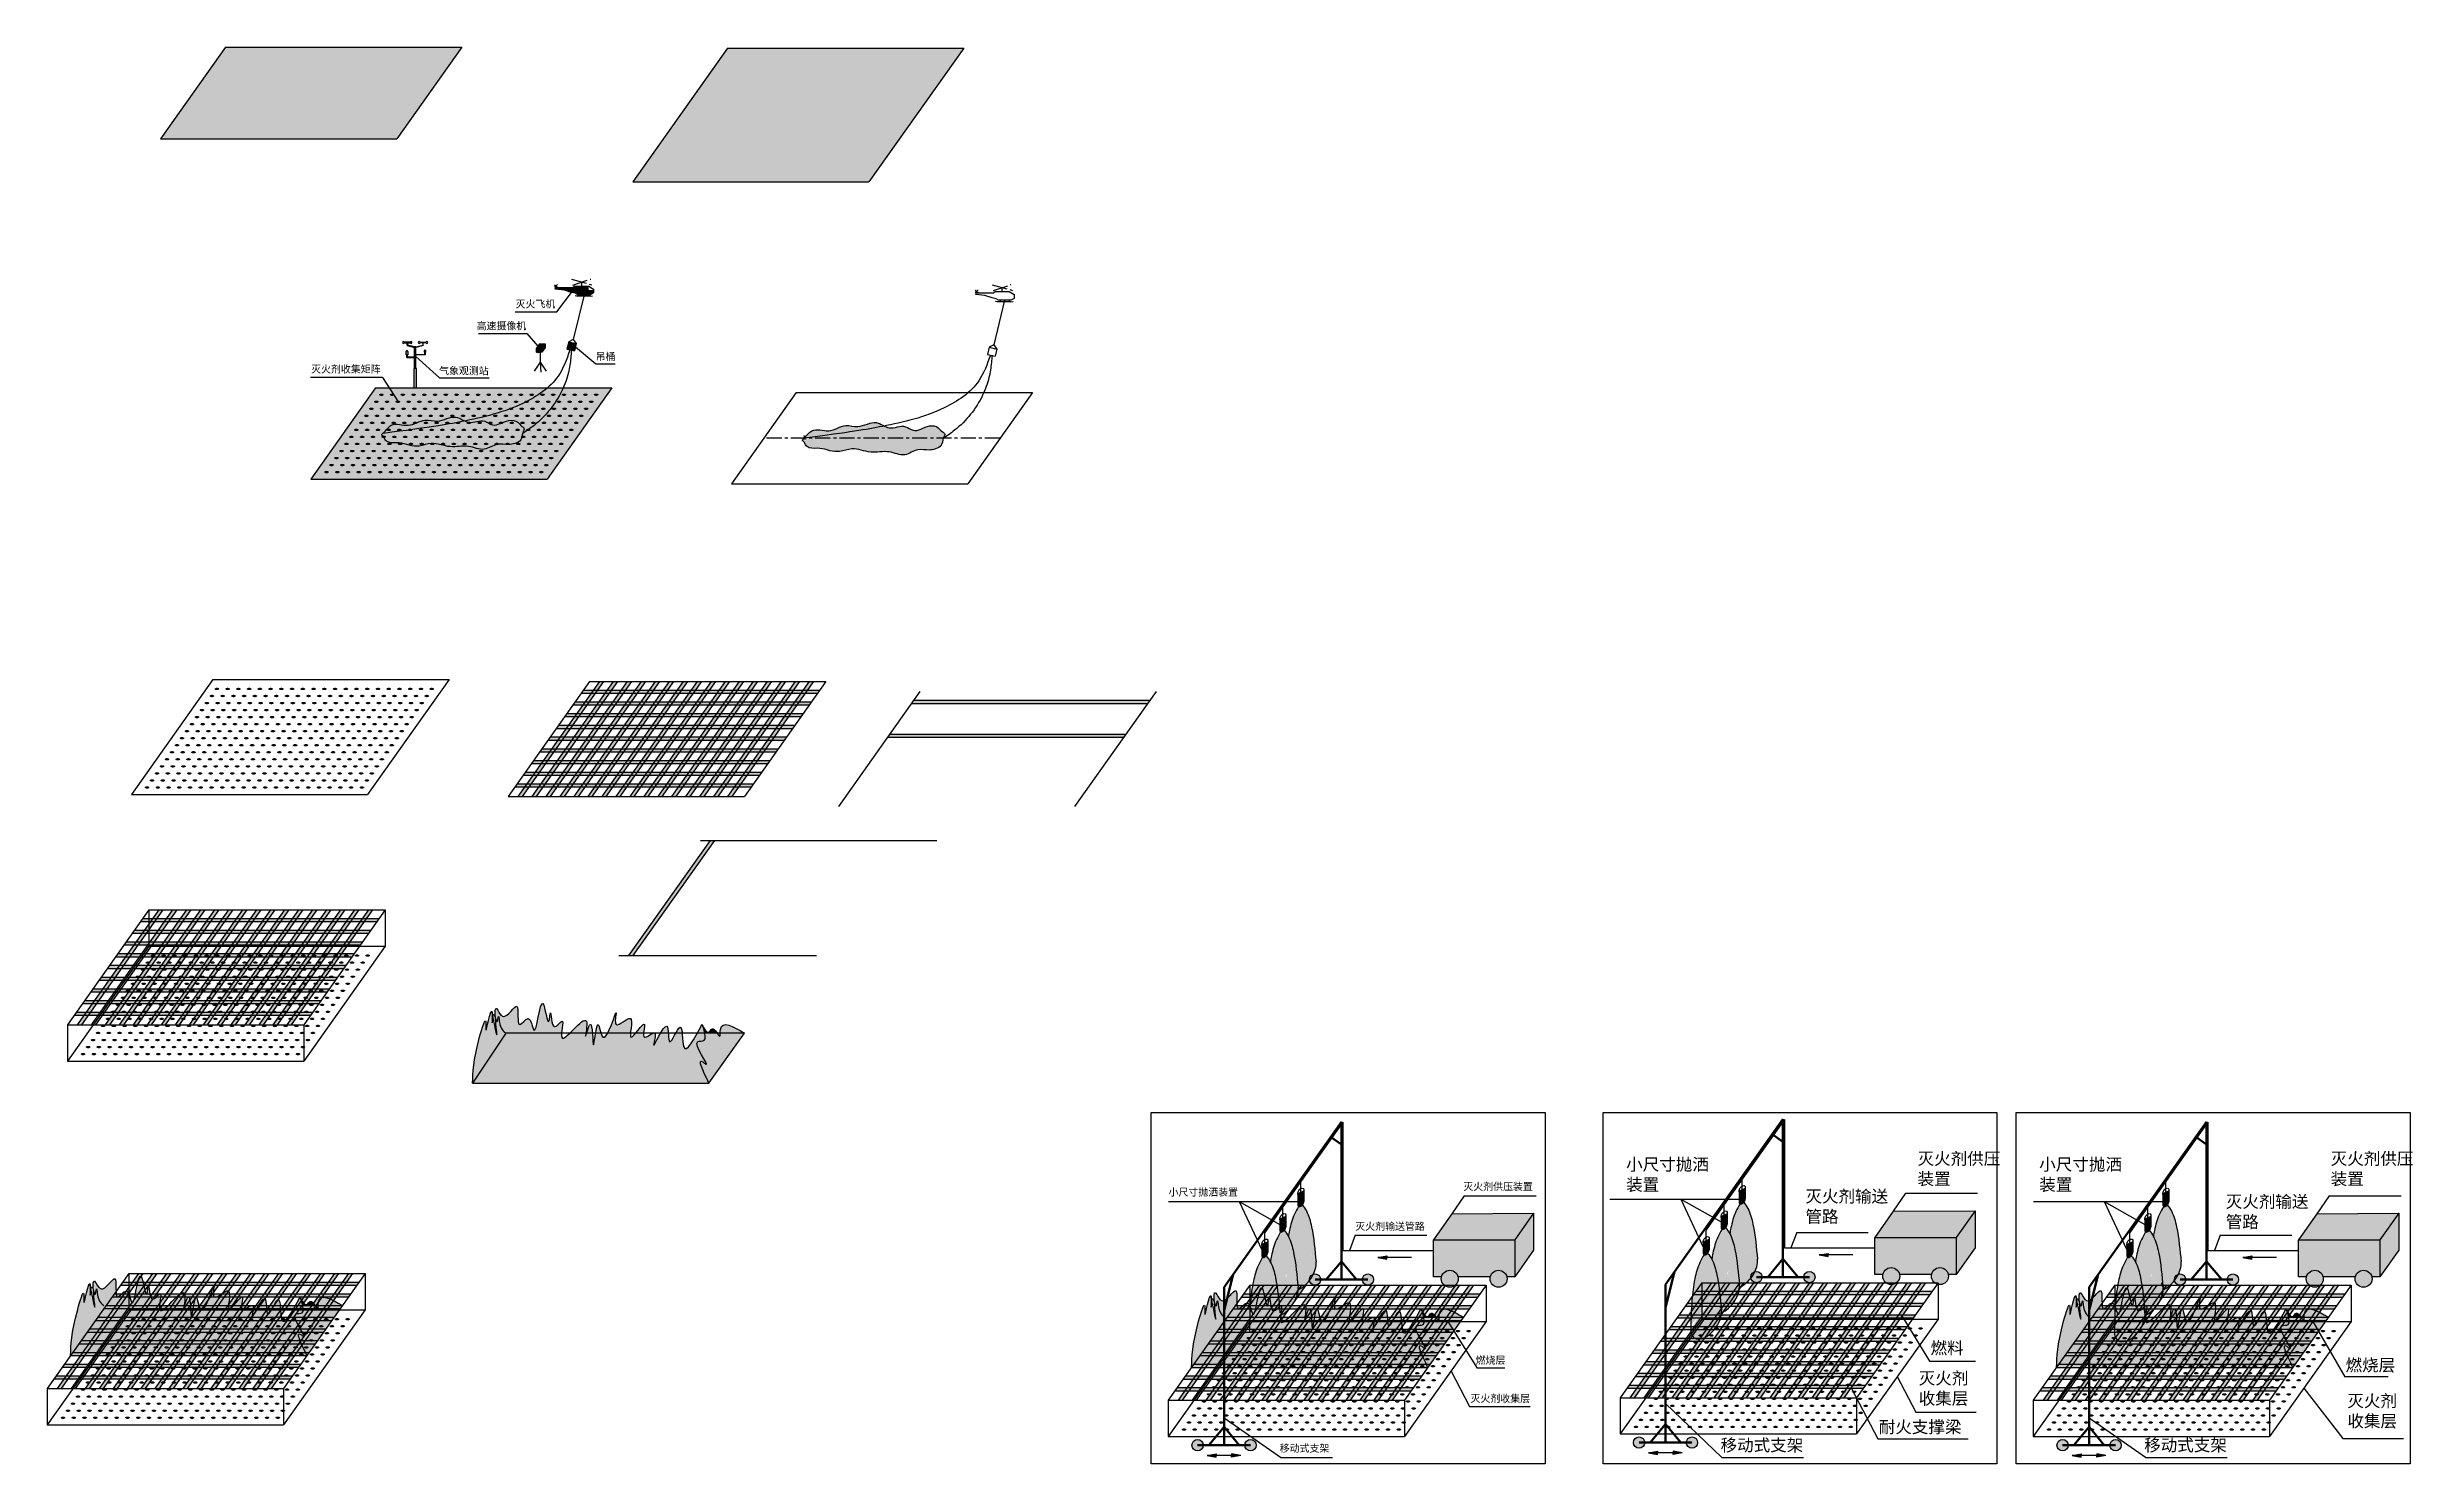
# Model space of a CAD drawing. Header units: millimetres. Extents: x -168 to 2937, y -666 to 1342.
# Drawn here: x 1961 to 2937, y -137 to 447 of the extents above; entities that cross this region are included whole.
import ezdxf

# ---------------------------------------------------------------- set-up
doc = ezdxf.new("R2010")
doc.units = ezdxf.units.MM
doc.linetypes.add('CENTER', pattern=[2, 1.25, -0.25, 0.25, -0.25])
doc.styles.add('说明', font='', dxfattribs={"height": 3})
doc.styles.get('说明').set_extended_font_data('SimSun')

msp = doc.modelspace()

# ---------------------------------------------------------------- texts
at = {"attachment_point": 1, "style": '说明'}
for s, width, insert, char_height in [('\\A1;灭火飞机', 34.0553, (2154.47, 342.23), 3), ('\\A1;高速摄像机', 34.0553, (2138.4, 333.24), 3), ('\\A1;灭火剂收集矩阵', 34.0553, (2070.16, 315.41), 3), ('\\A1;气象观测站', 34.0553, (2122.92, 314.71), 3), ('\\A1;吊桶', 34.0553, (2187.48, 320.59), 3), ('灭火剂供压装置', 34.0553, (2732.51, -9.15), 5), ('灭火剂供压装置', 34.0553, (2902.83, -9.15), 5), ('小尺寸抛洒装置', 34.0553, (2612.34, -11.53), 5), ('小尺寸抛洒装置', 34.0553, (2782.66, -11.53), 5), ('小尺寸抛洒装置', 34.0553, (2423.68, -23.97), 3), ('灭火剂供压装置', 34.0553, (2545.23, -21.64), 3), ('\\pt45;灭火剂输送管路', 34.0553, (2686.26, -24.7), 5), ('\\pt45;灭火剂输送管路', 34.0553, (2859.56, -26.87), 5), ('\\pt27;灭火剂输送管路', 34.0553, (2500.68, -38.07), 3), ('燃料', 34.0553, (2737.84, -87.24), 5), ('燃烧层', 34.0553, (2550.3, -93.28), 3), ('燃烧层', 34.0553, (2908.95, -94.29), 5), ('灭火剂收集层', 21.4511, (2732.97, -99.7), 5), ('灭火剂收集层', 34.0553, (2548.19, -109.04), 3), ('灭火剂收集层', 21.6355, (2909.7, -109.04), 5), ('移动式支架', 47.5136, (2651.27, -127.28), 5), ('耐火支撑梁', 41.0693, (2716.5, -119.78), 5), ('移动式支架', 47.5136, (2825.92, -127.28), 5), ('移动式支架', 34.0553, (2469.51, -129.58), 3)]:
    msp.add_mtext_dynamic_manual_height_columns(s, width=width, gutter_width=15, heights=[0], dxfattribs=dict(at, insert=insert, char_height=char_height))

# ---------------------------------------------------------------- hatches: boundary and pattern name
at = {"ltscale": 5, "true_color": 0xfbe3ad}
for points in [[(2132.25, 446.59), (2034.83, 446.59), (2008.09, 408.88), (2105.52, 408.88)], [(2194.18, 306.24), (2096.76, 306.24), (2070.03, 268.53), (2167.45, 268.53)]]:
    msp.add_hatch(color=41, dxfattribs=at).paths.add_polyline_path(points)
at = {"ltscale": 5}
for color, points in [(46, [(2339.24, 446.27), (2241.82, 446.27), (2202.75, 391.15), (2300.17, 391.15)]), (54, [(2180.03, 348.13), (2178.91, 348.13), (2178.13, 347.42), (2175.7, 347.42), (2170.93, 347.42), (2170.84, 346.88), (2174.57, 346.45), (2176.26, 345.92), (2180.03, 345.92)]), (34, [(2186.64, 345.32), (2186.64, 345.9), (2183.58, 345.9), (2183.58, 345.18), (2182.18, 345.18), (2182.18, 345.92), (2176.26, 345.92), (2177.52, 345.53), (2179.19, 345.19), (2180.14, 344.58), (2185.27, 344.58)]), (54, [(2182.18, 347.18), (2183.58, 347.18), (2183.58, 345.9), (2186.64, 345.9), (2186.64, 346.38), (2184.34, 346.38), (2184.34, 348.13), (2180.03, 348.13), (2180.03, 345.92), (2182.18, 345.92)]), (30, [(2183.58, 347.18), (2182.18, 347.18), (2182.18, 345.18), (2183.58, 345.18)]), (9, [(2164.28, 324.3), (2162.95, 322.42), (2165.34, 322.42), (2166.68, 324.3)]), (253, [(2165.34, 322.42), (2165.34, 320.93), (2166.68, 322.81), (2166.68, 324.3)]), (30, [(2179.49, 324.44), (2176.37, 325.19), (2175.64, 322.18), (2178.76, 321.42)]), (8, [(2190.75, 185.09), (2189.01, 185.09), (2155.4, 137.68), (2157.14, 137.68)]), (8, [(2196.51, 185.09), (2194.77, 185.09), (2161.17, 137.68), (2162.91, 137.68)]), (8, [(2202.28, 185.09), (2200.54, 185.09), (2166.93, 137.68), (2168.67, 137.68)]), (8, [(2208.05, 185.09), (2206.31, 185.09), (2172.7, 137.68), (2174.44, 137.68)]), (8, [(2276.47, 176.72), (2179.05, 176.72), (2178.13, 175.42), (2275.55, 175.42)]), (8, [(2213.81, 185.09), (2212.07, 185.09), (2178.46, 137.68), (2180.21, 137.68)]), (8, [(2279.9, 181.55), (2182.48, 181.55), (2181.56, 180.25), (2278.98, 180.25)]), (8, [(2219.58, 185.09), (2217.84, 185.09), (2184.23, 137.68), (2185.97, 137.68)]), (8, [(2225.34, 185.09), (2223.6, 185.09), (2190, 137.68), (2191.74, 137.68)]), (8, [(2231.11, 185.09), (2229.37, 185.09), (2195.76, 137.68), (2197.5, 137.68)]), (8, [(2236.87, 185.09), (2235.13, 185.09), (2201.53, 137.68), (2203.27, 137.68)]), (8, [(2242.64, 185.09), (2240.9, 185.09), (2207.29, 137.68), (2209.03, 137.68)]), (8, [(2248.41, 185.09), (2246.67, 185.09), (2213.06, 137.68), (2214.8, 137.68)]), (8, [(2254.17, 185.09), (2252.43, 185.09), (2218.82, 137.68), (2220.57, 137.68)]), (8, [(2259.94, 185.09), (2258.2, 185.09), (2224.59, 137.68), (2226.33, 137.68)]), (8, [(2265.7, 185.09), (2263.96, 185.09), (2230.36, 137.68), (2232.1, 137.68)]), (8, [(2271.47, 185.09), (2269.73, 185.09), (2236.12, 137.68), (2237.86, 137.68)]), (8, [(2277.23, 185.09), (2275.49, 185.09), (2241.89, 137.68), (2243.63, 137.68)]), (32, [(2416.08, 177.37), (2318.66, 177.37), (2317.73, 176.07), (2415.16, 176.07)]), (32, [(2269.62, 167.06), (2172.2, 167.06), (2171.28, 165.76), (2268.7, 165.76)]), (32, [(2273.05, 171.89), (2175.63, 171.89), (2174.71, 170.59), (2272.13, 170.59)]), (32, [(2262.77, 157.39), (2165.35, 157.39), (2164.43, 156.09), (2261.85, 156.09)]), (32, [(2266.2, 162.22), (2168.78, 162.22), (2167.86, 160.92), (2265.28, 160.92)]), (8, [(2406.17, 163.39), (2308.75, 163.39), (2307.83, 162.09), (2405.25, 162.09)]), (8, [(2255.92, 147.72), (2158.5, 147.72), (2157.58, 146.42), (2255, 146.42)]), (32, [(2259.35, 152.56), (2161.93, 152.56), (2161, 151.26), (2258.43, 151.26)]), (8, [(2252.5, 142.89), (2155.07, 142.89), (2154.15, 141.59), (2251.57, 141.59)]), (8, [(2236.43, 119.48), (2234.69, 119.48), (2201.08, 72.07), (2202.82, 72.07)]), (8, [(2009.06, 90.94), (2007.32, 90.94), (1973.71, 43.53), (1975.45, 43.53)]), (8, [(2014.82, 90.94), (2013.08, 90.94), (1979.48, 43.53), (1981.22, 43.53)]), (8, [(2020.59, 90.94), (2018.85, 90.94), (1985.24, 43.53), (1986.98, 43.53)]), (8, [(2026.36, 90.94), (2024.62, 90.94), (1991.01, 43.53), (1992.75, 43.53)]), (8, [(2032.12, 90.94), (2030.38, 90.94), (1996.77, 43.53), (1998.51, 43.53)]), (8, [(2037.89, 90.94), (2036.15, 90.94), (2002.54, 43.53), (2004.28, 43.53)]), (8, [(2043.65, 90.94), (2041.91, 90.94), (2008.31, 43.53), (2010.05, 43.53)]), (8, [(2049.42, 90.94), (2047.68, 90.94), (2014.07, 43.53), (2015.81, 43.53)]), (8, [(2055.18, 90.94), (2053.44, 90.94), (2019.84, 43.53), (2021.58, 43.53)]), (8, [(2060.95, 90.94), (2059.21, 90.94), (2025.6, 43.53), (2027.34, 43.53)]), (8, [(2066.72, 90.94), (2064.98, 90.94), (2031.37, 43.53), (2033.11, 43.53)]), (8, [(2072.48, 90.94), (2070.74, 90.94), (2037.13, 43.53), (2038.87, 43.53)]), (8, [(2078.25, 90.94), (2076.51, 90.94), (2042.9, 43.53), (2044.64, 43.53)]), (8, [(2084.01, 90.94), (2082.27, 90.94), (2048.67, 43.53), (2050.41, 43.53)]), (8, [(2089.78, 90.94), (2088.04, 90.94), (2054.43, 43.53), (2056.17, 43.53)]), (8, [(2095.54, 90.94), (2093.8, 90.94), (2060.2, 43.53), (2061.94, 43.53)]), (8, [(2094.78, 82.57), (1997.36, 82.57), (1996.44, 81.27), (2093.86, 81.27)]), (8, [(2098.21, 87.4), (2000.79, 87.4), (1999.87, 86.1), (2097.29, 86.1)]), (32, [(2087.93, 72.91), (1990.51, 72.91), (1989.59, 71.61), (2087.01, 71.61)]), (32, [(2091.36, 77.74), (1993.94, 77.74), (1993.02, 76.44), (2090.44, 76.44)]), (32, [(2081.08, 63.24), (1983.66, 63.24), (1982.74, 61.94), (2080.16, 61.94)]), (32, [(2084.51, 68.07), (1987.09, 68.07), (1986.16, 66.77), (2083.59, 66.77)]), (8, [(2074.23, 53.57), (1976.81, 53.57), (1975.89, 52.27), (2073.31, 52.27)]), (32, [(2077.66, 58.41), (1980.23, 58.41), (1979.31, 57.11), (2076.73, 57.11)]), (8, [(2070.8, 48.74), (1973.38, 48.74), (1972.46, 47.44), (2069.88, 47.44)]), (8, [(2000.78, -59.01), (1999.04, -59.01), (1965.43, -106.43), (1967.17, -106.43)]), (8, [(2006.54, -59.01), (2004.8, -59.01), (1971.19, -106.43), (1972.93, -106.43)]), (8, [(2012.31, -59.01), (2010.57, -59.01), (1976.96, -106.43), (1978.7, -106.43)]), (8, [(2018.07, -59.01), (2016.33, -59.01), (1982.73, -106.43), (1984.47, -106.43)]), (8, [(2086.5, -67.38), (1989.08, -67.38), (1988.16, -68.68), (2085.58, -68.68)]), (8, [(2023.84, -59.01), (2022.1, -59.01), (1988.49, -106.43), (1990.23, -106.43)]), (8, [(2089.93, -62.55), (1992.51, -62.55), (1991.58, -63.85), (2089.01, -63.85)]), (8, [(2029.6, -59.01), (2027.86, -59.01), (1994.26, -106.43), (1996, -106.43)]), (8, [(2035.37, -59.01), (2033.63, -59.01), (2000.02, -106.43), (2001.76, -106.43)]), (8, [(2041.14, -59.01), (2039.4, -59.01), (2005.79, -106.43), (2007.53, -106.43)]), (8, [(2046.9, -59.01), (2045.16, -59.01), (2011.55, -106.43), (2013.29, -106.43)]), (8, [(2052.67, -59.01), (2050.93, -59.01), (2017.32, -106.43), (2019.06, -106.43)]), (8, [(2058.43, -59.01), (2056.69, -59.01), (2023.09, -106.43), (2024.83, -106.43)]), (8, [(2064.2, -59.01), (2062.46, -59.01), (2028.85, -106.43), (2030.59, -106.43)]), (8, [(2069.96, -59.01), (2068.22, -59.01), (2034.62, -106.43), (2036.36, -106.43)]), (8, [(2075.73, -59.01), (2073.99, -59.01), (2040.38, -106.43), (2042.12, -106.43)]), (8, [(2081.5, -59.01), (2079.76, -59.01), (2046.15, -106.43), (2047.89, -106.43)]), (8, [(2087.26, -59.01), (2085.52, -59.01), (2051.91, -106.43), (2053.65, -106.43)]), (8, [(2462.94, -63.88), (2461.2, -63.88), (2427.59, -111.29), (2429.33, -111.29)]), (8, [(2468.7, -63.88), (2466.96, -63.88), (2433.36, -111.29), (2435.1, -111.29)]), (8, [(2474.47, -63.88), (2472.73, -63.88), (2439.12, -111.29), (2440.86, -111.29)]), (8, [(2480.24, -63.88), (2478.5, -63.88), (2444.89, -111.29), (2446.63, -111.29)]), (8, [(2486, -63.88), (2484.26, -63.88), (2450.65, -111.29), (2452.39, -111.29)]), (8, [(2552.09, -67.42), (2454.67, -67.42), (2453.75, -68.72), (2551.17, -68.72)]), (8, [(2491.77, -63.88), (2490.03, -63.88), (2456.42, -111.29), (2458.16, -111.29)]), (8, [(2497.53, -63.88), (2495.79, -63.88), (2462.19, -111.29), (2463.93, -111.29)]), (8, [(2503.3, -63.88), (2501.56, -63.88), (2467.95, -111.29), (2469.69, -111.29)]), (8, [(2509.06, -63.88), (2507.32, -63.88), (2473.72, -111.29), (2475.46, -111.29)]), (8, [(2514.83, -63.88), (2513.09, -63.88), (2479.48, -111.29), (2481.22, -111.29)]), (8, [(2520.6, -63.88), (2518.86, -63.88), (2485.25, -111.29), (2486.99, -111.29)]), (8, [(2526.36, -63.88), (2524.62, -63.88), (2491.01, -111.29), (2492.75, -111.29)]), (8, [(2532.13, -63.88), (2530.39, -63.88), (2496.78, -111.29), (2498.52, -111.29)]), (8, [(2537.89, -63.88), (2536.15, -63.88), (2502.55, -111.29), (2504.29, -111.29)]), (8, [(2543.66, -63.88), (2541.92, -63.88), (2508.31, -111.29), (2510.05, -111.29)]), (8, [(2549.42, -63.88), (2547.68, -63.88), (2514.08, -111.29), (2515.82, -111.29)]), (8, [(2649.26, -62.81), (2647.52, -62.81), (2613.91, -110.22), (2615.65, -110.22)]), (8, [(2655.03, -62.81), (2653.29, -62.81), (2619.68, -110.22), (2621.42, -110.22)]), (8, [(2660.79, -62.81), (2659.05, -62.81), (2625.44, -110.22), (2627.18, -110.22)]), (8, [(2666.56, -62.81), (2664.82, -62.81), (2631.21, -110.22), (2632.95, -110.22)]), (8, [(2672.32, -62.81), (2670.58, -62.81), (2636.98, -110.22), (2638.72, -110.22)]), (8, [(2738.41, -66.34), (2640.99, -66.34), (2640.07, -67.64), (2737.49, -67.64)]), (8, [(2678.09, -62.81), (2676.35, -62.81), (2642.74, -110.22), (2644.48, -110.22)]), (8, [(2683.85, -62.81), (2682.11, -62.81), (2648.51, -110.22), (2650.25, -110.22)]), (8, [(2689.62, -62.81), (2687.88, -62.81), (2654.27, -110.22), (2656.01, -110.22)]), (8, [(2695.39, -62.81), (2693.65, -62.81), (2660.04, -110.22), (2661.78, -110.22)]), (8, [(2701.15, -62.81), (2699.41, -62.81), (2665.8, -110.22), (2667.54, -110.22)]), (8, [(2706.92, -62.81), (2705.18, -62.81), (2671.57, -110.22), (2673.31, -110.22)]), (8, [(2712.68, -62.81), (2710.94, -62.81), (2677.34, -110.22), (2679.08, -110.22)]), (8, [(2718.45, -62.81), (2716.71, -62.81), (2683.1, -110.22), (2684.84, -110.22)]), (8, [(2724.21, -62.81), (2722.47, -62.81), (2688.87, -110.22), (2690.61, -110.22)]), (8, [(2729.98, -62.81), (2728.24, -62.81), (2694.63, -110.22), (2696.37, -110.22)]), (8, [(2735.75, -62.81), (2734.01, -62.81), (2700.4, -110.22), (2702.14, -110.22)]), (8, [(2819.58, -63.88), (2817.84, -63.88), (2784.23, -111.29), (2785.97, -111.29)]), (8, [(2825.34, -63.88), (2823.6, -63.88), (2790, -111.29), (2791.74, -111.29)]), (8, [(2831.11, -63.88), (2829.37, -63.88), (2795.76, -111.29), (2797.5, -111.29)]), (8, [(2836.88, -63.88), (2835.14, -63.88), (2801.53, -111.29), (2803.27, -111.29)]), (8, [(2842.64, -63.88), (2840.9, -63.88), (2807.29, -111.29), (2809.03, -111.29)]), (8, [(2908.73, -67.42), (2811.31, -67.42), (2810.39, -68.72), (2907.81, -68.72)]), (8, [(2848.41, -63.88), (2846.67, -63.88), (2813.06, -111.29), (2814.8, -111.29)]), (8, [(2854.17, -63.88), (2852.43, -63.88), (2818.83, -111.29), (2820.57, -111.29)]), (8, [(2859.94, -63.88), (2858.2, -63.88), (2824.59, -111.29), (2826.33, -111.29)]), (8, [(2865.7, -63.88), (2863.96, -63.88), (2830.36, -111.29), (2832.1, -111.29)]), (8, [(2871.47, -63.88), (2869.73, -63.88), (2836.12, -111.29), (2837.86, -111.29)]), (8, [(2877.24, -63.88), (2875.5, -63.88), (2841.89, -111.29), (2843.63, -111.29)]), (8, [(2883, -63.88), (2881.26, -63.88), (2847.65, -111.29), (2849.39, -111.29)]), (8, [(2888.77, -63.88), (2887.03, -63.88), (2853.42, -111.29), (2855.16, -111.29)]), (8, [(2894.53, -63.88), (2892.79, -63.88), (2859.19, -111.29), (2860.93, -111.29)]), (8, [(2900.3, -63.88), (2898.56, -63.88), (2864.95, -111.29), (2866.69, -111.29)]), (8, [(2906.06, -63.88), (2904.32, -63.88), (2870.72, -111.29), (2872.46, -111.29)]), (32, [(2079.65, -77.05), (1982.23, -77.05), (1981.31, -78.34), (2078.73, -78.34)]), (32, [(2083.08, -72.21), (1985.65, -72.21), (1984.73, -73.51), (2082.15, -73.51)]), (32, [(2545.24, -77.08), (2447.82, -77.08), (2446.9, -78.38), (2544.32, -78.38)]), (8, [(2548.66, -72.25), (2451.24, -72.25), (2450.32, -73.55), (2547.74, -73.55)]), (32, [(2731.56, -76.01), (2634.14, -76.01), (2633.22, -77.31), (2730.64, -77.31)]), (8, [(2734.99, -71.18), (2637.56, -71.18), (2636.64, -72.48), (2734.06, -72.48)]), (32, [(2901.88, -77.08), (2804.46, -77.08), (2803.54, -78.38), (2900.96, -78.38)]), (8, [(2905.3, -72.25), (2807.88, -72.25), (2806.96, -73.55), (2904.38, -73.55)]), (32, [(2072.8, -86.71), (1975.38, -86.71), (1974.46, -88.01), (2071.88, -88.01)]), (32, [(2076.22, -81.88), (1978.8, -81.88), (1977.88, -83.18), (2075.3, -83.18)]), (32, [(2538.39, -86.75), (2440.97, -86.75), (2440.04, -88.05), (2537.47, -88.05)]), (32, [(2541.81, -81.91), (2444.39, -81.91), (2443.47, -83.21), (2540.89, -83.21)]), (32, [(2724.71, -85.68), (2627.29, -85.68), (2626.37, -86.98), (2723.79, -86.98)]), (32, [(2728.13, -80.84), (2630.71, -80.84), (2629.79, -82.14), (2727.21, -82.14)]), (32, [(2895.03, -86.75), (2797.61, -86.75), (2796.68, -88.05), (2894.11, -88.05)]), (32, [(2898.45, -81.91), (2801.03, -81.91), (2800.11, -83.21), (2897.53, -83.21)]), (8, [(2065.95, -96.38), (1968.53, -96.38), (1967.6, -97.68), (2065.03, -97.68)]), (32, [(2069.37, -91.54), (1971.95, -91.54), (1971.03, -92.84), (2068.45, -92.84)]), (32, [(2531.54, -96.41), (2434.11, -96.41), (2433.19, -97.71), (2530.61, -97.71)]), (32, [(2534.96, -91.58), (2437.54, -91.58), (2436.62, -92.88), (2534.04, -92.88)]), (32, [(2717.86, -95.34), (2620.44, -95.34), (2619.51, -96.64), (2716.94, -96.64)]), (32, [(2721.28, -90.51), (2623.86, -90.51), (2622.94, -91.81), (2720.36, -91.81)]), (32, [(2888.18, -96.41), (2790.75, -96.41), (2789.83, -97.71), (2887.25, -97.71)]), (32, [(2891.6, -91.58), (2794.18, -91.58), (2793.26, -92.88), (2890.68, -92.88)]), (8, [(2062.52, -101.21), (1965.1, -101.21), (1964.18, -102.51), (2061.6, -102.51)]), (8, [(2524.68, -106.08), (2427.26, -106.08), (2426.34, -107.38), (2523.76, -107.38)]), (8, [(2528.11, -101.25), (2430.69, -101.25), (2429.77, -102.55), (2527.19, -102.55)]), (8, [(2711.01, -105.01), (2613.58, -105.01), (2612.66, -106.31), (2710.08, -106.31)]), (8, [(2714.43, -100.17), (2617.01, -100.17), (2616.09, -101.47), (2713.51, -101.47)]), (8, [(2881.32, -106.08), (2783.9, -106.08), (2782.98, -107.38), (2880.4, -107.38)]), (8, [(2884.75, -101.25), (2787.33, -101.25), (2786.41, -102.55), (2883.83, -102.55)])]:
    msp.add_hatch(color=color, dxfattribs=at).paths.add_polyline_path(points)
h = msp.add_hatch(color=252, dxfattribs=at)
h.paths.add_polyline_path([(2113.55, 314.19), (2112.54, 314.19), (2112.54, 306.24), (2113.55, 306.24)])
h.paths.add_polyline_path([(2113.37, 322.86), (2116.39, 323.67), (2116.39, 324.76), (2116.24, 324.76), (2116.24, 323.83), (2113.37, 323.06), (2113.37, 323.21), (2112.73, 323.21), (2112.73, 323.06), (2109.86, 323.83), (2109.86, 324.76), (2109.71, 324.76), (2109.71, 323.67), (2112.73, 322.86), (2112.73, 314.19), (2113.37, 314.19)])
h.paths.add_polyline_path([(2109.76, 319.79), (2109.6, 319.79), (2109.6, 318.7), (2109.76, 318.7), (2112.73, 318.7), (2112.73, 318.89), (2109.76, 318.89)])
h.paths.add_polyline_path([(2110.06, 321.2, 1), (2109.3, 321.2), (2109.3, 319.79), (2110.06, 319.79)])
h.paths.add_polyline_path([(2117.19, 320.85), (2117.04, 320.85), (2117.04, 319.97), (2113.37, 319.97), (2113.37, 319.76), (2117.19, 319.76)])
h.paths.add_polyline_path([(2117.31, 321.56, 1), (2116.93, 321.56), (2116.93, 320.85), (2117.31, 320.85)])
h.paths.add_polyline_path([(2117.5, 324.95), (2115.14, 324.95, 8.307123), (2115.14, 324.76), (2117.5, 324.76, 8.307123)])
h.paths.add_polyline_path([(2110.97, 324.95), (2108.6, 324.95, 8.307123), (2108.6, 324.76), (2110.97, 324.76, 8.307123)])
h = msp.add_hatch(color=252, dxfattribs=at)
edge = h.paths.add_edge_path()
edge.add_line((2165.34, 322.42), (2162.95, 322.42))
edge.add_line((2162.95, 322.42), (2162.95, 320.93))
edge.add_line((2162.95, 320.93), (2163.04, 320.93))
edge.add_ellipse((2163.61, 320.97), major_axis=(-0.577, 0), ratio=0.666299, start_angle=347.22843, end_angle=365.77632, ccw=False)
edge.add_line((2163.04, 321.03), (2163.05, 321.05))
edge.add_ellipse((2163.61, 320.97), major_axis=(-0.577, 0), ratio=0.666299, start_angle=322.50067, end_angle=347.22843, ccw=False)
edge.add_line((2163.16, 321.2), (2163.64, 321.88))
edge.add_ellipse((2164.2, 321.79), major_axis=(-0.577, 0), ratio=0.666299, start_angle=160.27046, end_angle=345.50593, ccw=False)
edge.add_ellipse((2164.2, 321.79), major_axis=(-0.577, 0), ratio=0.666299, start_angle=149.16721, end_angle=160.27046, ccw=False)
edge.add_line((2164.69, 321.59), (2164.22, 320.93))
edge.add_line((2164.22, 320.93), (2165.34, 320.93))
edge.add_line((2165.34, 320.93), (2165.34, 322.42))
h = msp.add_hatch(color=256, dxfattribs=at)
edge = h.paths.add_edge_path()
edge.add_line((2164.22, 320.93), (2164.74, 321.66))
edge.add_ellipse((2164.2, 321.79), major_axis=(-0.577, 0), ratio=0.666299, start_angle=160.27046, end_angle=345.50593)
edge.add_line((2163.64, 321.88), (2163.16, 321.2))
edge.add_ellipse((2163.61, 320.97), major_axis=(-0.577, 0), ratio=0.666299, start_angle=174.22368, end_angle=322.50067, ccw=False)
edge.add_line((2164.21, 320.93), (2164.22, 320.93))
h = msp.add_hatch(color=141, dxfattribs=at)
edge = h.paths.add_edge_path()
edge.add_spline(control_points=[(2100.06, 287.65), (2099.63, 287.33), (2098.91, 286.76), (2100.25, 286.09), (2100.46, 284.65), (2102.87, 283.08), (2106.52, 283.92), (2110.53, 282.38), (2115.09, 281.81), (2120.59, 284.25), (2127.37, 280.95), (2134.72, 282.99), (2141.41, 279.55), (2146.47, 283.65), (2150.99, 282.57), (2154.23, 283.1), (2157.2, 284.53), (2157, 286.57), (2157.41, 287.65)], knot_values=[0.02525, 0.02525, 0.02525, 0.02525, 1.214647, 2.117641, 3.398169, 5.440877, 9.726973, 14.046588, 18.088964, 23.229097, 31.106594, 38.69622, 45.239383, 51.074561, 55.664176, 58.348017, 61.163155, 64.178215, 64.178215, 64.178215, 64.178215], degree=3, periodic=0)
edge.add_line((2157.41, 287.65), (2100.06, 287.65))
edge = h.paths.add_edge_path()
edge.add_spline(control_points=[(2157.41, 287.65), (2157.69, 288.37), (2158.49, 289.52), (2156.54, 290.47), (2155.34, 292.6), (2150.4, 293.31), (2145.94, 289.41), (2140.96, 293.77), (2136.55, 291.21), (2133.8, 292.36), (2133.15, 292.68)], knot_values=[64.178215, 64.178215, 64.178215, 64.178215, 66.191442, 67.321297, 69.691817, 73.433186, 80.408978, 83.921866, 90.554955, 92.691237, 92.691237, 92.691237, 92.691237], degree=3, periodic=0)
edge.add_spline(control_points=[(2133.15, 292.68), (2132.9, 292.63), (2125.95, 291.26), (2118.96, 290.12), (2100.3, 287.7)], knot_values=[55.504037, 55.504037, 55.504037, 55.504037, 56.256195, 76.801871, 76.801871, 76.801871, 76.801871], degree=3, periodic=0)
edge.add_line((2100.3, 287.7), (2100.31, 287.65))
edge.add_line((2100.31, 287.65), (2157.41, 287.65))
edge = h.paths.add_edge_path()
edge.add_spline(control_points=[(2100.3, 287.7), (2118.96, 290.12), (2125.95, 291.26), (2132.9, 292.63), (2133.15, 292.68)], knot_values=[55.504037, 55.504037, 55.504037, 55.504037, 76.049713, 76.801871, 76.801871, 76.801871, 76.801871], degree=3, periodic=0)
edge.add_spline(control_points=[(2133.15, 292.68), (2132.05, 293.22), (2128.62, 295.37), (2123.18, 291.49), (2116.35, 293.84), (2110.62, 289.28), (2104.35, 292.14), (2101.57, 289.39), (2100.67, 288.36), (2100.26, 287.87)], knot_values=[92.691237, 92.691237, 92.691237, 92.691237, 96.257131, 104.096915, 109.051242, 116.421399, 123.392795, 125.584275, 127.528869, 127.528869, 127.528869, 127.528869], degree=3, periodic=0)
edge.add_line((2100.26, 287.87), (2100.3, 287.7))
h = msp.add_hatch(color=141, dxfattribs=at)
edge = h.paths.add_edge_path()
edge.add_spline(control_points=[(2273.45, 285.39), (2273.02, 285.07), (2272.3, 284.5), (2273.63, 283.83), (2273.85, 282.39), (2276.25, 280.83), (2279.91, 281.66), (2283.92, 280.12), (2288.48, 279.55), (2293.98, 281.99), (2300.76, 278.7), (2308.11, 280.73), (2314.8, 277.3), (2319.85, 281.39), (2324.38, 280.31), (2327.62, 280.84), (2330.59, 282.27), (2330.38, 284.31), (2330.8, 285.39)], knot_values=[0.02525, 0.02525, 0.02525, 0.02525, 1.214647, 2.117641, 3.398169, 5.440877, 9.726973, 14.046588, 18.088964, 23.229097, 31.106594, 38.69622, 45.239383, 51.074561, 55.664176, 58.348017, 61.163155, 64.178215, 64.178215, 64.178215, 64.178215], degree=3, periodic=0)
edge.add_line((2330.8, 285.39), (2273.45, 285.39))
edge = h.paths.add_edge_path()
edge.add_spline(control_points=[(2330.8, 285.39), (2331.08, 286.11), (2331.88, 287.26), (2329.93, 288.21), (2328.73, 290.34), (2323.79, 291.05), (2319.33, 287.16), (2314.35, 291.52), (2309.94, 288.95), (2307.19, 290.1), (2306.54, 290.42)], knot_values=[64.178215, 64.178215, 64.178215, 64.178215, 66.191442, 67.321297, 69.691817, 73.433186, 80.408978, 83.921866, 90.554955, 92.691237, 92.691237, 92.691237, 92.691237], degree=3, periodic=0)
edge.add_spline(control_points=[(2306.54, 290.42), (2306.29, 290.37), (2299.34, 289.01), (2292.35, 287.86), (2273.68, 285.44)], knot_values=[55.504037, 55.504037, 55.504037, 55.504037, 56.256195, 76.801871, 76.801871, 76.801871, 76.801871], degree=3, periodic=0)
edge.add_line((2273.68, 285.44), (2273.7, 285.39))
edge.add_line((2273.7, 285.39), (2330.8, 285.39))
edge = h.paths.add_edge_path()
edge.add_spline(control_points=[(2273.68, 285.44), (2292.35, 287.86), (2299.34, 289.01), (2306.29, 290.37), (2306.54, 290.42)], knot_values=[55.504037, 55.504037, 55.504037, 55.504037, 76.049713, 76.801871, 76.801871, 76.801871, 76.801871], degree=3, periodic=0)
edge.add_spline(control_points=[(2306.54, 290.42), (2305.44, 290.96), (2302.01, 293.11), (2296.57, 289.23), (2289.74, 291.58), (2284.01, 287.03), (2277.74, 289.89), (2274.95, 287.14), (2274.06, 286.1), (2273.64, 285.61)], knot_values=[92.691237, 92.691237, 92.691237, 92.691237, 96.257131, 104.096915, 109.051242, 116.421399, 123.392795, 125.584275, 127.528869, 127.528869, 127.528869, 127.528869], degree=3, periodic=0)
edge.add_line((2273.64, 285.61), (2273.68, 285.44))
h = msp.add_hatch(color=1, dxfattribs=at)
edge = h.paths.add_edge_path()
edge.add_spline(control_points=[(2234.19, 19.52), (2231.73, 24.62), (2228.87, 30.54), (2235.96, 24.73), (2225.32, 38), (2232.86, 36.41), (2232.76, 38.88), (2232.49, 40.15)], knot_values=[0, 0, 0, 0, 9.043698, 10.500252, 20.338154, 22.930078, 25.547337, 25.547337, 25.547337, 25.547337], degree=3, periodic=0)
edge.add_line((2232.49, 40.15), (2229.4, 40.15))
edge.add_spline(control_points=[(2229.4, 40.15), (2226.84, 35.49), (2223.48, 30.32), (2223.33, 38.23), (2223.15, 40.15)], knot_values=[213.371342, 213.371342, 213.371342, 213.371342, 222.973828, 227.599365, 227.599365, 227.599365, 227.599365], degree=3, periodic=0)
edge.add_line((2223.15, 40.15), (2220.58, 40.15))
edge.add_spline(control_points=[(2220.58, 40.15), (2219.59, 38.36), (2217.68, 34.58), (2217.56, 38.53), (2217.45, 40.15)], knot_values=[198.891057, 198.891057, 198.891057, 198.891057, 203.335443, 206.906953, 206.906953, 206.906953, 206.906953], degree=3, periodic=0)
edge.add_line((2217.45, 40.15), (2214.3, 40.15))
edge.add_spline(control_points=[(2214.3, 40.15), (2212.82, 37.64), (2210.08, 31.76), (2212.58, 39.74), (2211.74, 40.15)], knot_values=[181.757025, 181.757025, 181.757025, 181.757025, 187.363536, 192.209014, 192.209014, 192.209014, 192.209014], degree=3, periodic=0)
edge.add_line((2211.74, 40.15), (2211.28, 40.15))
edge.add_spline(control_points=[(2211.28, 40.15), (2210.23, 39.86), (2207.24, 37.16), (2207.15, 39.27), (2207.24, 40.15)], knot_values=[175.161618, 175.161618, 175.161618, 175.161618, 179.013498, 181.079407, 181.079407, 181.079407, 181.079407], degree=3, periodic=0)
edge.add_line((2207.24, 40.15), (2204, 40.15))
edge.add_spline(control_points=[(2204, 40.15), (2203.14, 39.14), (2201.72, 37.61), (2201.72, 39.17), (2201.83, 40.15)], knot_values=[161.831825, 161.831825, 161.831825, 161.831825, 164.624007, 167.054478, 167.054478, 167.054478, 167.054478], degree=3, periodic=0)
edge.add_line((2201.83, 40.15), (2192.49, 40.15))
edge.add_spline(control_points=[(2192.49, 40.15), (2191.77, 38.8), (2190.64, 37.46), (2189.88, 39.34), (2189.63, 40.15)], knot_values=[131.788461, 131.788461, 131.788461, 131.788461, 135.147843, 137.145329, 137.145329, 137.145329, 137.145329], degree=3, periodic=0)
edge.add_line((2189.63, 40.15), (2187.46, 40.15))
edge.add_spline(control_points=[(2187.46, 40.15), (2187.09, 37.83), (2186.48, 32.77), (2186.33, 37.9), (2186.14, 40.15)], knot_values=[115.094768, 115.094768, 115.094768, 115.094768, 119.754558, 124.197896, 124.197896, 124.197896, 124.197896], degree=3, periodic=0)
edge.add_line((2186.14, 40.15), (2183.74, 40.15))
edge.add_spline(control_points=[(2183.74, 40.15), (2183.53, 39.47), (2183.18, 38.28), (2183.36, 39.31), (2183.49, 40.15)], knot_values=[103.694099, 103.694099, 103.694099, 103.694099, 105.452607, 107.630885, 107.630885, 107.630885, 107.630885], degree=3, periodic=0)
edge.add_line((2183.49, 40.15), (2176.88, 40.15))
edge.add_spline(control_points=[(2176.88, 40.15), (2175.24, 38.55), (2173.34, 37.01), (2173.39, 39.39), (2173.46, 40.15)], knot_values=[85.905679, 85.905679, 85.905679, 85.905679, 90.515274, 92.244238, 92.244238, 92.244238, 92.244238], degree=3, periodic=0)
edge.add_line((2173.46, 40.15), (2150.47, 40.15))
edge.add_line((2150.47, 40.15), (2136.77, 19.52))
edge.add_line((2136.77, 19.52), (2234.19, 19.52))
edge = h.paths.add_edge_path()
edge.add_spline(control_points=[(2150.47, 40.15), (2149.58, 40.78), (2147.75, 42.09), (2147.51, 49.27), (2146.98, 43.56), (2146.42, 45.41), (2146.17, 46.25)], knot_values=[47.583339, 47.583339, 47.583339, 47.583339, 51.243758, 55.182477, 57.415076, 59.200635, 59.200635, 59.200635, 59.200635], degree=3, periodic=0)
edge.add_spline(control_points=[(2146.17, 46.25), (2146.36, 43.63), (2147.28, 35.9), (2146, 42.08), (2145.1, 46.62)], knot_values=[1.502511, 1.502511, 1.502511, 1.502511, 6.850585, 15.057799, 15.057799, 15.057799, 15.057799], degree=3, periodic=0)
edge.add_spline(control_points=[(2145.1, 46.62), (2144.96, 45.7), (2144.74, 42.55), (2144.89, 46.56), (2144.81, 48.08)], knot_values=[38.711792, 38.711792, 38.711792, 38.711792, 40.719715, 44.349521, 44.349521, 44.349521, 44.349521], degree=3, periodic=0)
edge.add_spline(control_points=[(2144.81, 48.08), (2144.74, 48.44), (2144.66, 48.8), (2144.59, 49.16)], knot_values=[0, 0, 0, 0, 0.632789, 0.632789, 0.632789, 0.632789], degree=3, periodic=0)
edge.add_spline(control_points=[(2144.59, 49.16), (2144.02, 49.26), (2141.64, 36.58), (2142.66, 48.65), (2136.91, 29.97), (2136.83, 23.96), (2136.77, 19.52)], knot_values=[0, 0, 0, 0, 7.644526, 11.158583, 17.995325, 37.200937, 37.200937, 37.200937, 37.200937], degree=3, periodic=0)
edge.add_line((2136.77, 19.52), (2150.47, 40.15))
edge = h.paths.add_edge_path()
edge.add_line((2248.81, 40.15), (2238.84, 40.15))
edge.add_spline(control_points=[(2238.84, 40.15), (2238.81, 39.47), (2238.77, 38.24), (2238.02, 39.45), (2237.54, 40.15)], knot_values=[38.107829, 38.107829, 38.107829, 38.107829, 39.750096, 41.640654, 41.640654, 41.640654, 41.640654], degree=3, periodic=0)
edge.add_line((2237.54, 40.15), (2232.49, 40.15))
edge.add_spline(control_points=[(2232.49, 40.15), (2232.76, 38.88), (2232.86, 36.41), (2225.32, 38), (2235.96, 24.73), (2228.87, 30.54), (2231.73, 24.62), (2234.19, 19.52)], knot_values=[0, 0, 0, 0, 2.617259, 5.209183, 15.047085, 16.503639, 25.547337, 25.547337, 25.547337, 25.547337], degree=3, periodic=0)
edge.add_line((2234.19, 19.52), (2248.81, 40.15))
edge = h.paths.add_edge_path()
edge.add_spline(control_points=[(2248.81, 40.15), (2244.18, 42.85), (2239, 45.87), (2238.85, 40.64), (2238.84, 40.15)], knot_values=[41.640654, 41.640654, 41.640654, 41.640654, 51.62479, 52.803507, 52.803507, 52.803507, 52.803507], degree=3, periodic=0)
edge.add_line((2238.84, 40.15), (2248.81, 40.15))
edge = h.paths.add_edge_path()
edge.add_spline(control_points=[(2237.54, 40.15), (2236.93, 41.05), (2235.56, 42.89), (2233.65, 38.6), (2230.21, 46.22), (2232.09, 42.08), (2232.49, 40.15)], knot_values=[25.547337, 25.547337, 25.547337, 25.547337, 27.943447, 29.977154, 34.148059, 38.107829, 38.107829, 38.107829, 38.107829], degree=3, periodic=0)
edge.add_line((2232.49, 40.15), (2237.54, 40.15))
edge = h.paths.add_edge_path()
edge.add_spline(control_points=[(2223.15, 40.15), (2223.01, 41.64), (2222.61, 43.64), (2221.22, 41.32), (2220.58, 40.15)], knot_values=[206.906953, 206.906953, 206.906953, 206.906953, 210.483144, 213.371342, 213.371342, 213.371342, 213.371342], degree=3, periodic=0)
edge.add_line((2220.58, 40.15), (2223.15, 40.15))
edge = h.paths.add_edge_path()
edge.add_spline(control_points=[(2237.54, 40.15), (2236.93, 41.05), (2235.56, 42.89), (2233.65, 38.6), (2230.21, 46.22), (2232.09, 42.08), (2232.49, 40.15)], knot_values=[25.547337, 25.547337, 25.547337, 25.547337, 27.943447, 29.977154, 34.148059, 38.107829, 38.107829, 38.107829, 38.107829], degree=3, periodic=0)
edge.add_spline(control_points=[(2231.33, 43.74), (2230.68, 42.52), (2230.03, 41.3), (2229.4, 40.15)], knot_values=[227.599365, 227.599365, 227.599365, 227.599365, 229.962785, 229.962785, 229.962785, 229.962785], degree=3, periodic=0)
edge.add_line((2229.4, 40.15), (2232.49, 40.15))
edge = h.paths.add_edge_path()
edge.add_spline(control_points=[(2217.45, 40.15), (2217.35, 41.49), (2217.03, 44.31), (2215.28, 41.83), (2214.3, 40.15)], knot_values=[192.209014, 192.209014, 192.209014, 192.209014, 195.151879, 198.891057, 198.891057, 198.891057, 198.891057], degree=3, periodic=0)
edge.add_line((2214.3, 40.15), (2217.45, 40.15))
edge = h.paths.add_edge_path()
edge.add_spline(control_points=[(2207.24, 40.15), (2207.37, 41.53), (2208.41, 45.89), (2205.48, 41.93), (2204, 40.15)], knot_values=[167.054478, 167.054478, 167.054478, 167.054478, 170.288574, 175.161618, 175.161618, 175.161618, 175.161618], degree=3, periodic=0)
edge.add_line((2204, 40.15), (2207.24, 40.15))
edge = h.paths.add_edge_path()
edge.add_spline(control_points=[(2201.83, 40.15), (2202.06, 42.33), (2203.65, 49.87), (2194.21, 39.88), (2197.1, 53.53), (2194.24, 43.44), (2192.49, 40.15)], knot_values=[137.145329, 137.145329, 137.145329, 137.145329, 142.505865, 148.856681, 153.689508, 161.831825, 161.831825, 161.831825, 161.831825], degree=3, periodic=0)
edge.add_line((2192.49, 40.15), (2201.83, 40.15))
edge = h.paths.add_edge_path()
edge.add_spline(control_points=[(2189.63, 40.15), (2189.17, 41.65), (2188.46, 45.51), (2187.77, 42.11), (2187.46, 40.15)], knot_values=[124.197896, 124.197896, 124.197896, 124.197896, 127.868367, 131.788461, 131.788461, 131.788461, 131.788461], degree=3, periodic=0)
edge.add_line((2187.46, 40.15), (2189.63, 40.15))
edge = h.paths.add_edge_path()
edge.add_spline(control_points=[(2186.14, 40.15), (2185.98, 42.2), (2185.5, 45.61), (2184.15, 41.48), (2183.74, 40.15)], knot_values=[107.630885, 107.630885, 107.630885, 107.630885, 111.665771, 115.094768, 115.094768, 115.094768, 115.094768], degree=3, periodic=0)
edge.add_line((2183.74, 40.15), (2186.14, 40.15))
edge = h.paths.add_edge_path()
edge.add_spline(control_points=[(2183.49, 40.15), (2183.72, 41.68), (2184.66, 48.7), (2179.54, 42.76), (2176.88, 40.15)], knot_values=[92.244238, 92.244238, 92.244238, 92.244238, 96.207102, 103.694099, 103.694099, 103.694099, 103.694099], degree=3, periodic=0)
edge.add_line((2176.88, 40.15), (2183.49, 40.15))
edge = h.paths.add_edge_path()
edge.add_spline(control_points=[(2173.46, 40.15), (2173.65, 42.29), (2174.81, 47.55), (2169.08, 39.23), (2169.09, 52.6), (2167.98, 40.03), (2165.24, 62.91), (2162.6, 33.39), (2160.55, 49.09), (2154.19, 39.57), (2157.01, 57.27), (2149.68, 43.33), (2145.98, 52.62), (2146, 48.78), (2146.17, 46.25)], knot_values=[15.057799, 15.057799, 15.057799, 15.057799, 19.928715, 23.630675, 29.623455, 33.22007, 40.896775, 52.459855, 57.778137, 61.897166, 69.477318, 76.51999, 80.716491, 85.905679, 85.905679, 85.905679, 85.905679], degree=3, periodic=0)
edge.add_spline(control_points=[(2146.17, 46.25), (2146.42, 45.41), (2146.98, 43.56), (2147.51, 49.27), (2147.75, 42.09), (2149.58, 40.78), (2150.47, 40.15)], knot_values=[47.583339, 47.583339, 47.583339, 47.583339, 49.368897, 51.601496, 55.540215, 59.200635, 59.200635, 59.200635, 59.200635], degree=3, periodic=0)
edge.add_line((2150.47, 40.15), (2173.46, 40.15))
h = msp.add_hatch(color=1, dxfattribs=at)
edge = h.paths.add_edge_path()
edge.add_spline(control_points=[(2237.54, 40.15), (2236.93, 41.05), (2235.56, 42.89), (2233.65, 38.6), (2230.21, 46.22), (2232.09, 42.08), (2232.49, 40.15)], knot_values=[25.547337, 25.547337, 25.547337, 25.547337, 27.943447, 29.977154, 34.148059, 38.107829, 38.107829, 38.107829, 38.107829], degree=3, periodic=0)
edge.add_line((2232.49, 40.15), (2237.54, 40.15))
h = msp.add_hatch(color=256)
h.set_gradient(color1=(52, 60, 57), one_color=1, tint=1, name='CYLINDER')
edge = h.paths.add_edge_path()
edge.add_ellipse((2478.21, -29.92), major_axis=(-0.99, -1.4), ratio=0.566577, start_angle=316.88444, end_angle=495.8782)
edge.add_line((2479.47, -29.31), (2479.47, -24.73))
edge.add_ellipse((2478.21, -25.34), major_axis=(-0.99, -1.4), ratio=0.566577, start_angle=325.84427, end_angle=495.8782, ccw=False)
edge.add_line((2476.95, -26.54), (2476.95, -30.55))
h = msp.add_hatch(color=256)
h.set_gradient(color1=(52, 60, 57), one_color=1, tint=1, name='CYLINDER')
edge = h.paths.add_edge_path()
edge.add_ellipse((2660.21, -28.85), major_axis=(-0.99, -1.4), ratio=0.566577, start_angle=316.88444, end_angle=495.8782)
edge.add_line((2661.47, -28.24), (2661.47, -23.66))
edge.add_ellipse((2660.21, -24.27), major_axis=(-0.99, -1.4), ratio=0.566577, start_angle=325.84427, end_angle=495.8782, ccw=False)
edge.add_line((2658.94, -25.44), (2658.94, -29.48))
h = msp.add_hatch(color=256)
h.set_gradient(color1=(52, 60, 57), one_color=1, tint=1, name='CYLINDER')
edge = h.paths.add_edge_path()
edge.add_ellipse((2834.85, -29.92), major_axis=(-0.99, -1.4), ratio=0.566577, start_angle=316.88444, end_angle=495.8782)
edge.add_line((2836.11, -29.31), (2836.11, -24.73))
edge.add_ellipse((2834.85, -25.34), major_axis=(-0.99, -1.4), ratio=0.566577, start_angle=325.84427, end_angle=495.8782, ccw=False)
edge.add_line((2833.59, -26.54), (2833.59, -30.55))
h = msp.add_hatch(color=256)
h.set_gradient(color1=(52, 60, 57), one_color=1, tint=1, name='CYLINDER')
edge = h.paths.add_edge_path()
edge.add_ellipse((2470.78, -35.83), major_axis=(-0.99, -1.4), ratio=0.566577, start_angle=325.84427, end_angle=495.8782, ccw=False)
edge.add_line((2469.52, -37.03), (2469.52, -41.04))
edge.add_ellipse((2470.78, -40.4), major_axis=(-0.99, -1.4), ratio=0.566577, start_angle=316.88444, end_angle=495.8782)
edge.add_line((2472.04, -39.79), (2472.04, -35.21))
h = msp.add_hatch(color=151)
edge = h.paths.add_edge_path()
edge.add_spline(control_points=[(2484.5, -54.2), (2484.11, -50.07), (2483.73, -45.94), (2483.01, -41.81)], knot_values=[12.961916, 12.961916, 12.961916, 12.961916, 25.454521, 25.454521, 25.454521, 25.454521], degree=3, periodic=0)
edge.add_line((2483.01, -41.81), (2477.54, -43.8))
edge.add_line((2477.54, -43.8), (2480.26, -51.25))
edge.add_ellipse((2478.21, -58.64), major_axis=(-4.94, -6.98), ratio=0.566577, start_angle=106.84078, end_angle=212.48392, ccw=False)
edge = h.paths.add_edge_path()
edge.add_spline(control_points=[(2474.85, -36.42), (2474.29, -37.99), (2473.66, -40.43), (2473.21, -42.9), (2473.08, -43.73)], knot_values=[7.334051, 7.334051, 7.334051, 7.334051, 12.326303, 14.841013, 14.841013, 14.841013, 14.841013], degree=3, periodic=0)
edge.add_spline(control_points=[(2473.08, -43.73), (2474.17, -45.71), (2475.05, -49.2), (2475.66, -52.7), (2475.85, -53.95)], knot_values=[4.044688, 4.044688, 4.044688, 4.044688, 10.865838, 14.629982, 14.629982, 14.629982, 14.629982], degree=3, periodic=0)
edge.add_ellipse((2478.21, -58.64), major_axis=(-4.94, -6.98), ratio=0.566577, start_angle=212.48392, end_angle=253.23324, ccw=False)
edge.add_line((2480.26, -51.25), (2474.85, -36.42))
edge = h.paths.add_edge_path()
edge.add_spline(control_points=[(2483.01, -41.81), (2482.89, -41.12), (2482.34, -38.16), (2481.37, -34.35), (2479.59, -31.75), (2479.06, -31.04)], knot_values=[1.402987, 1.402987, 1.402987, 1.402987, 3.499065, 10.335958, 12.961916, 12.961916, 12.961916, 12.961916], degree=3, periodic=0)
edge.add_spline(control_points=[(2479.06, -31.04), (2478.98, -30.93), (2478.9, -30.82), (2478.82, -30.71)], knot_values=[0.992781, 0.992781, 0.992781, 0.992781, 1.402987, 1.402987, 1.402987, 1.402987], degree=3, periodic=0)
edge.add_ellipse((2478.21, -29.92), major_axis=(-0.99, -1.4), ratio=0.566577, start_angle=366.97038, end_angle=439.99031, ccw=False)
edge.add_spline(control_points=[(2477.32, -31.37), (2476.7, -32.41), (2475.78, -34.05), (2475.08, -35.79), (2474.85, -36.42)], knot_values=[1.695955, 1.695955, 1.695955, 1.695955, 5.338265, 7.334051, 7.334051, 7.334051, 7.334051], degree=3, periodic=0)
edge.add_line((2474.85, -36.42), (2477.54, -43.8))
edge.add_line((2477.54, -43.8), (2483.01, -41.81))
for color, points in [(30, [(2566.42, -45.19), (2574.21, -34.2), (2540.5, -34.4), (2532.85, -45.19)]), (42, [(2566.42, -60.44), (2574.21, -49.45), (2574.21, -34.2), (2566.42, -45.19)]), (30, [(2748.42, -44.12), (2756.21, -33.12), (2722.49, -33.33), (2714.84, -44.12)]), (42, [(2748.42, -59.37), (2756.21, -48.38), (2756.21, -33.12), (2748.42, -44.12)]), (30, [(2923.06, -45.19), (2930.85, -34.2), (2897.14, -34.4), (2889.49, -45.19)]), (42, [(2923.06, -60.44), (2930.85, -49.45), (2930.85, -34.2), (2923.06, -45.19)]), (40, [(2532.85, -45.19), (2532.85, -60.44), (2536.19, -60.44, -0.810543), (2543.05, -60.44), (2556.31, -60.44, -0.810543), (2563.16, -60.44), (2566.42, -60.44), (2566.42, -45.19)]), (40, [(2714.84, -44.12), (2714.84, -59.37), (2718.19, -59.37, -0.810543), (2725.05, -59.37), (2738.3, -59.37, -0.810543), (2745.16, -59.37), (2748.42, -59.37), (2748.42, -44.12)]), (40, [(2889.49, -45.19), (2889.49, -60.44), (2892.83, -60.44, -0.810543), (2899.69, -60.44), (2912.95, -60.44, -0.810543), (2919.8, -60.44), (2923.06, -60.44), (2923.06, -45.19)]), (160, [(2513.64, -51.78), (2509.9, -52.45), (2513.64, -52.45)]), (160, [(2509.9, -52.45), (2513.64, -52.45), (2513.64, -53.12)]), (160, [(2695.63, -50.71), (2691.89, -51.38), (2695.63, -51.38)]), (160, [(2691.89, -51.38), (2695.63, -51.38), (2695.63, -52.05)]), (160, [(2870.28, -51.78), (2866.54, -52.45), (2870.28, -52.45)]), (160, [(2866.54, -52.45), (2870.28, -52.45), (2870.28, -53.12)]), (1, [(2443.29, -133.34), (2439.55, -134.01), (2443.29, -134.01)]), (1, [(2439.55, -134.01), (2443.29, -134.01), (2443.29, -134.68)]), (1, [(2449.7, -133.34), (2453.44, -134.01), (2449.7, -134.01)]), (1, [(2453.44, -134.01), (2449.7, -134.01), (2449.7, -134.68)]), (1, [(2625.29, -132.27), (2621.55, -132.94), (2625.29, -132.94)]), (1, [(2621.55, -132.94), (2625.29, -132.94), (2625.29, -133.61)]), (1, [(2631.7, -132.27), (2635.44, -132.94), (2631.7, -132.94)]), (1, [(2635.44, -132.94), (2631.7, -132.94), (2631.7, -133.61)]), (1, [(2799.93, -133.34), (2796.19, -134.01), (2799.93, -134.01)]), (1, [(2796.19, -134.01), (2799.93, -134.01), (2799.93, -134.68)]), (1, [(2806.34, -133.34), (2810.08, -134.01), (2806.34, -134.01)]), (1, [(2810.08, -134.01), (2806.34, -134.01), (2806.34, -134.68)])]:
    msp.add_hatch(color=color).paths.add_polyline_path(points)
h = msp.add_hatch(color=256)
h.set_gradient(color1=(52, 60, 57), one_color=1, tint=1, name='CYLINDER')
edge = h.paths.add_edge_path()
edge.add_ellipse((2652.77, -34.75), major_axis=(-0.99, -1.4), ratio=0.566577, start_angle=325.84427, end_angle=495.8782, ccw=False)
edge.add_line((2651.51, -35.92), (2651.51, -39.97))
edge.add_ellipse((2652.77, -39.33), major_axis=(-0.99, -1.4), ratio=0.566577, start_angle=316.88444, end_angle=495.8782)
edge.add_line((2654.03, -38.72), (2654.03, -34.14))
h = msp.add_hatch(color=151)
edge = h.paths.add_edge_path()
edge.add_spline(control_points=[(2666.49, -53.13), (2666.11, -49), (2665.73, -44.87), (2665.01, -40.74)], knot_values=[12.961916, 12.961916, 12.961916, 12.961916, 25.454521, 25.454521, 25.454521, 25.454521], degree=3, periodic=0)
edge.add_line((2665.01, -40.74), (2659.54, -42.73))
edge.add_line((2659.54, -42.73), (2662.25, -50.18))
edge.add_ellipse((2660.21, -57.57), major_axis=(-4.94, -6.98), ratio=0.566577, start_angle=106.84078, end_angle=212.48392, ccw=False)
edge = h.paths.add_edge_path()
edge.add_spline(control_points=[(2656.85, -35.35), (2656.28, -36.92), (2655.66, -39.36), (2655.21, -41.83), (2655.07, -42.66)], knot_values=[7.334051, 7.334051, 7.334051, 7.334051, 12.326303, 14.841013, 14.841013, 14.841013, 14.841013], degree=3, periodic=0)
edge.add_spline(control_points=[(2655.07, -42.66), (2656.16, -44.64), (2657.05, -48.13), (2657.66, -51.63), (2657.85, -52.88)], knot_values=[4.044688, 4.044688, 4.044688, 4.044688, 10.865838, 14.629982, 14.629982, 14.629982, 14.629982], degree=3, periodic=0)
edge.add_ellipse((2660.21, -57.57), major_axis=(-4.94, -6.98), ratio=0.566577, start_angle=212.48392, end_angle=253.23324, ccw=False)
edge.add_line((2662.25, -50.18), (2656.85, -35.35))
edge = h.paths.add_edge_path()
edge.add_spline(control_points=[(2665.01, -40.74), (2664.89, -40.04), (2664.34, -37.09), (2663.37, -33.28), (2661.58, -30.68), (2661.06, -29.97)], knot_values=[1.402987, 1.402987, 1.402987, 1.402987, 3.499065, 10.335958, 12.961916, 12.961916, 12.961916, 12.961916], degree=3, periodic=0)
edge.add_spline(control_points=[(2661.06, -29.97), (2660.98, -29.86), (2660.9, -29.75), (2660.81, -29.64)], knot_values=[0.992781, 0.992781, 0.992781, 0.992781, 1.402987, 1.402987, 1.402987, 1.402987], degree=3, periodic=0)
edge.add_ellipse((2660.21, -28.85), major_axis=(-0.99, -1.4), ratio=0.566577, start_angle=366.97038, end_angle=439.99031, ccw=False)
edge.add_spline(control_points=[(2659.32, -30.3), (2658.7, -31.34), (2657.77, -32.98), (2657.07, -34.72), (2656.85, -35.35)], knot_values=[1.695955, 1.695955, 1.695955, 1.695955, 5.338265, 7.334051, 7.334051, 7.334051, 7.334051], degree=3, periodic=0)
edge.add_line((2656.85, -35.35), (2659.54, -42.73))
edge.add_line((2659.54, -42.73), (2665.01, -40.74))
h = msp.add_hatch(color=256)
h.set_gradient(color1=(52, 60, 57), one_color=1, tint=1, name='CYLINDER')
edge = h.paths.add_edge_path()
edge.add_ellipse((2827.42, -35.83), major_axis=(-0.99, -1.4), ratio=0.566577, start_angle=325.84427, end_angle=495.8782, ccw=False)
edge.add_line((2826.16, -37.03), (2826.16, -41.04))
edge.add_ellipse((2827.42, -40.4), major_axis=(-0.99, -1.4), ratio=0.566577, start_angle=316.88444, end_angle=495.8782)
edge.add_line((2828.68, -39.79), (2828.68, -35.21))
h = msp.add_hatch(color=151)
edge = h.paths.add_edge_path()
edge.add_spline(control_points=[(2841.14, -54.2), (2840.75, -50.07), (2840.37, -45.94), (2839.65, -41.81)], knot_values=[12.961916, 12.961916, 12.961916, 12.961916, 25.454521, 25.454521, 25.454521, 25.454521], degree=3, periodic=0)
edge.add_line((2839.65, -41.81), (2834.18, -43.8))
edge.add_line((2834.18, -43.8), (2836.9, -51.25))
edge.add_ellipse((2834.85, -58.64), major_axis=(-4.94, -6.98), ratio=0.566577, start_angle=106.84078, end_angle=212.48392, ccw=False)
edge = h.paths.add_edge_path()
edge.add_spline(control_points=[(2831.49, -36.42), (2830.93, -37.99), (2830.3, -40.43), (2829.85, -42.9), (2829.72, -43.73)], knot_values=[7.334051, 7.334051, 7.334051, 7.334051, 12.326303, 14.841013, 14.841013, 14.841013, 14.841013], degree=3, periodic=0)
edge.add_spline(control_points=[(2829.72, -43.73), (2830.81, -45.71), (2831.69, -49.2), (2832.3, -52.7), (2832.49, -53.95)], knot_values=[4.044688, 4.044688, 4.044688, 4.044688, 10.865838, 14.629982, 14.629982, 14.629982, 14.629982], degree=3, periodic=0)
edge.add_ellipse((2834.85, -58.64), major_axis=(-4.94, -6.98), ratio=0.566577, start_angle=212.48392, end_angle=253.23324, ccw=False)
edge.add_line((2836.9, -51.25), (2831.49, -36.42))
edge = h.paths.add_edge_path()
edge.add_spline(control_points=[(2839.65, -41.81), (2839.53, -41.12), (2838.98, -38.16), (2838.01, -34.35), (2836.23, -31.75), (2835.7, -31.04)], knot_values=[1.402987, 1.402987, 1.402987, 1.402987, 3.499065, 10.335958, 12.961916, 12.961916, 12.961916, 12.961916], degree=3, periodic=0)
edge.add_spline(control_points=[(2835.7, -31.04), (2835.62, -30.93), (2835.54, -30.82), (2835.46, -30.71)], knot_values=[0.992781, 0.992781, 0.992781, 0.992781, 1.402987, 1.402987, 1.402987, 1.402987], degree=3, periodic=0)
edge.add_ellipse((2834.85, -29.92), major_axis=(-0.99, -1.4), ratio=0.566577, start_angle=366.97038, end_angle=439.99031, ccw=False)
edge.add_spline(control_points=[(2833.96, -31.37), (2833.34, -32.41), (2832.42, -34.05), (2831.72, -35.79), (2831.49, -36.42)], knot_values=[1.695955, 1.695955, 1.695955, 1.695955, 5.338265, 7.334051, 7.334051, 7.334051, 7.334051], degree=3, periodic=0)
edge.add_line((2831.49, -36.42), (2834.18, -43.8))
edge.add_line((2834.18, -43.8), (2839.65, -41.81))
h = msp.add_hatch(color=151)
edge = h.paths.add_edge_path()
edge.add_spline(control_points=[(2841.14, -54.2), (2840.75, -50.07), (2840.37, -45.94), (2839.65, -41.81)], knot_values=[12.961916, 12.961916, 12.961916, 12.961916, 25.454521, 25.454521, 25.454521, 25.454521], degree=3, periodic=0)
edge.add_line((2839.65, -41.81), (2834.18, -43.8))
edge.add_line((2834.18, -43.8), (2836.9, -51.25))
edge.add_ellipse((2834.85, -58.64), major_axis=(-4.94, -6.98), ratio=0.566577, start_angle=106.84078, end_angle=212.48392, ccw=False)
edge = h.paths.add_edge_path()
edge.add_spline(control_points=[(2831.49, -36.42), (2830.93, -37.99), (2830.3, -40.43), (2829.85, -42.9), (2829.72, -43.73)], knot_values=[7.334051, 7.334051, 7.334051, 7.334051, 12.326303, 14.841013, 14.841013, 14.841013, 14.841013], degree=3, periodic=0)
edge.add_spline(control_points=[(2829.72, -43.73), (2830.81, -45.71), (2831.69, -49.2), (2832.3, -52.7), (2832.49, -53.95)], knot_values=[4.044688, 4.044688, 4.044688, 4.044688, 10.865838, 14.629982, 14.629982, 14.629982, 14.629982], degree=3, periodic=0)
edge.add_ellipse((2834.85, -58.64), major_axis=(-4.94, -6.98), ratio=0.566577, start_angle=212.48392, end_angle=253.23324, ccw=False)
edge.add_line((2836.9, -51.25), (2831.49, -36.42))
edge = h.paths.add_edge_path()
edge.add_spline(control_points=[(2839.65, -41.81), (2839.53, -41.12), (2838.98, -38.16), (2838.01, -34.35), (2836.23, -31.75), (2835.7, -31.04)], knot_values=[1.402987, 1.402987, 1.402987, 1.402987, 3.499065, 10.335958, 12.961916, 12.961916, 12.961916, 12.961916], degree=3, periodic=0)
edge.add_spline(control_points=[(2835.7, -31.04), (2835.62, -30.93), (2835.54, -30.82), (2835.46, -30.71)], knot_values=[0.992781, 0.992781, 0.992781, 0.992781, 1.402987, 1.402987, 1.402987, 1.402987], degree=3, periodic=0)
edge.add_ellipse((2834.85, -29.92), major_axis=(-0.99, -1.4), ratio=0.566577, start_angle=366.97038, end_angle=439.99031, ccw=False)
edge.add_spline(control_points=[(2833.96, -31.37), (2833.34, -32.41), (2832.42, -34.05), (2831.72, -35.79), (2831.49, -36.42)], knot_values=[1.695955, 1.695955, 1.695955, 1.695955, 5.338265, 7.334051, 7.334051, 7.334051, 7.334051], degree=3, periodic=0)
edge.add_line((2831.49, -36.42), (2834.18, -43.8))
edge.add_line((2834.18, -43.8), (2839.65, -41.81))
h = msp.add_hatch(color=256)
h.set_gradient(color1=(52, 60, 57), one_color=1, tint=1, name='CYLINDER')
edge = h.paths.add_edge_path()
edge.add_ellipse((2463.35, -46.31), major_axis=(-0.99, -1.4), ratio=0.566577, start_angle=325.84427, end_angle=495.8782, ccw=False)
edge.add_line((2462.08, -47.51), (2462.08, -51.52))
edge.add_ellipse((2463.35, -50.89), major_axis=(-0.99, -1.4), ratio=0.566577, start_angle=316.88444, end_angle=495.8782)
edge.add_line((2464.61, -50.27), (2464.61, -45.7))
h = msp.add_hatch(color=151)
edge = h.paths.add_edge_path()
edge.add_spline(control_points=[(2471.89, -62.03), (2471.96, -58.07), (2472.08, -51.94), (2472.73, -45.86), (2473.08, -43.73)], knot_values=[14.841013, 14.841013, 14.841013, 14.841013, 26.734743, 33.199975, 33.199975, 33.199975, 33.199975], degree=3, periodic=0)
edge.add_spline(control_points=[(2473.08, -43.73), (2473.08, -43.72), (2472.59, -42.84), (2472, -42.01), (2471.38, -41.2)], knot_values=[0.992781, 0.992781, 0.992781, 0.992781, 1.008525, 4.044688, 4.044688, 4.044688, 4.044688], degree=3, periodic=0)
edge.add_ellipse((2470.78, -40.4), major_axis=(-0.99, -1.4), ratio=0.566577, start_angle=366.97038, end_angle=439.99031, ccw=False)
edge.add_spline(control_points=[(2469.89, -41.85), (2469.27, -42.9), (2467.53, -45.99), (2466.35, -50.26), (2465.78, -53.38), (2465.65, -54.21)], knot_values=[1.695955, 1.695955, 1.695955, 1.695955, 5.338265, 12.326303, 14.841013, 14.841013, 14.841013, 14.841013], degree=3, periodic=0)
edge.add_spline(control_points=[(2465.65, -54.21), (2466.73, -56.19), (2467.62, -59.69), (2468.23, -63.19), (2468.42, -64.43)], knot_values=[4.044688, 4.044688, 4.044688, 4.044688, 10.865838, 14.629982, 14.629982, 14.629982, 14.629982], degree=3, periodic=0)
edge.add_ellipse((2470.78, -69.13), major_axis=(-4.94, -6.98), ratio=0.566577, start_angle=221.29189, end_angle=253.23324, ccw=False)
edge = h.paths.add_edge_path()
edge.add_spline(control_points=[(2468.42, -64.43), (2468.23, -63.19), (2467.62, -59.69), (2466.73, -56.19), (2465.65, -54.21)], knot_values=[4.044688, 4.044688, 4.044688, 4.044688, 7.808832, 14.629982, 14.629982, 14.629982, 14.629982], degree=3, periodic=0)
edge.add_spline(control_points=[(2465.65, -54.21), (2465.3, -56.34), (2464.65, -62.43), (2464.53, -68.55), (2464.45, -72.52)], knot_values=[14.841013, 14.841013, 14.841013, 14.841013, 21.306245, 33.199975, 33.199975, 33.199975, 33.199975], degree=3, periodic=0)
edge.add_ellipse((2463.35, -79.61), major_axis=(-4.94, -6.98), ratio=0.566577, start_angle=138.71599, end_angle=221.28401)
edge.add_ellipse((2470.78, -69.13), major_axis=(-4.94, -6.98), ratio=0.566577, start_angle=253.23324, end_angle=318.71599, ccw=False)
edge = h.paths.add_edge_path(flags=17)
edge.add_spline(control_points=[(2469.63, -75.17), (2469.3, -71.59), (2468.97, -68.01), (2468.42, -64.43)], knot_values=[14.629982, 14.629982, 14.629982, 14.629982, 25.454521, 25.454521, 25.454521, 25.454521], degree=3, periodic=0)
edge.add_ellipse((2470.78, -69.13), major_axis=(-4.94, -6.98), ratio=0.566577, start_angle=253.23324, end_angle=318.71599)
edge.add_ellipse((2463.35, -79.61), major_axis=(-4.94, -6.98), ratio=0.566577, start_angle=138.71599, end_angle=221.28401, ccw=False)
h = msp.add_hatch(color=151)
edge = h.paths.add_edge_path(flags=17)
edge.add_spline(control_points=[(2477.06, -64.68), (2476.73, -61.1), (2476.4, -57.52), (2475.85, -53.95)], knot_values=[14.629982, 14.629982, 14.629982, 14.629982, 25.454521, 25.454521, 25.454521, 25.454521], degree=3, periodic=0)
edge.add_ellipse((2478.21, -58.64), major_axis=(-4.94, -6.98), ratio=0.566577, start_angle=253.23324, end_angle=318.71599)
edge.add_ellipse((2470.78, -69.13), major_axis=(-4.94, -6.98), ratio=0.566577, start_angle=138.71599, end_angle=221.28401, ccw=False)
edge = h.paths.add_edge_path()
edge.add_spline(control_points=[(2475.85, -53.95), (2475.66, -52.7), (2475.05, -49.2), (2474.17, -45.71), (2473.08, -43.73)], knot_values=[4.044688, 4.044688, 4.044688, 4.044688, 7.808832, 14.629982, 14.629982, 14.629982, 14.629982], degree=3, periodic=0)
edge.add_spline(control_points=[(2473.08, -43.73), (2472.73, -45.86), (2472.08, -51.94), (2471.96, -58.07), (2471.89, -62.03)], knot_values=[14.841013, 14.841013, 14.841013, 14.841013, 21.306245, 33.199975, 33.199975, 33.199975, 33.199975], degree=3, periodic=0)
edge.add_ellipse((2470.78, -69.13), major_axis=(-4.94, -6.98), ratio=0.566577, start_angle=138.71599, end_angle=221.28401)
edge.add_ellipse((2478.21, -58.64), major_axis=(-4.94, -6.98), ratio=0.566577, start_angle=253.23324, end_angle=318.71599, ccw=False)
h = msp.add_hatch(color=256)
h.set_gradient(color1=(52, 60, 57), one_color=1, tint=1, name='CYLINDER')
edge = h.paths.add_edge_path()
edge.add_ellipse((2645.34, -45.24), major_axis=(-0.99, -1.4), ratio=0.566577, start_angle=325.84427, end_angle=495.8782, ccw=False)
edge.add_line((2644.08, -46.41), (2644.08, -50.45))
edge.add_ellipse((2645.34, -49.82), major_axis=(-0.99, -1.4), ratio=0.566577, start_angle=316.88444, end_angle=495.8782)
edge.add_line((2646.6, -49.2), (2646.6, -44.63))
h = msp.add_hatch(color=151)
edge = h.paths.add_edge_path()
edge.add_spline(control_points=[(2653.88, -60.96), (2653.96, -57), (2654.08, -50.87), (2654.73, -44.79), (2655.07, -42.66)], knot_values=[14.841013, 14.841013, 14.841013, 14.841013, 26.734743, 33.199975, 33.199975, 33.199975, 33.199975], degree=3, periodic=0)
edge.add_spline(control_points=[(2655.07, -42.66), (2655.07, -42.65), (2654.58, -41.77), (2653.99, -40.94), (2653.38, -40.13)], knot_values=[0.992781, 0.992781, 0.992781, 0.992781, 1.008525, 4.044688, 4.044688, 4.044688, 4.044688], degree=3, periodic=0)
edge.add_ellipse((2652.77, -39.33), major_axis=(-0.99, -1.4), ratio=0.566577, start_angle=366.97038, end_angle=439.99031, ccw=False)
edge.add_spline(control_points=[(2651.89, -40.78), (2651.26, -41.83), (2649.52, -44.92), (2648.35, -49.19), (2647.78, -52.31), (2647.64, -53.14)], knot_values=[1.695955, 1.695955, 1.695955, 1.695955, 5.338265, 12.326303, 14.841013, 14.841013, 14.841013, 14.841013], degree=3, periodic=0)
edge.add_spline(control_points=[(2647.64, -53.14), (2648.73, -55.12), (2649.62, -58.62), (2650.23, -62.12), (2650.42, -63.36)], knot_values=[4.044688, 4.044688, 4.044688, 4.044688, 10.865838, 14.629982, 14.629982, 14.629982, 14.629982], degree=3, periodic=0)
edge.add_ellipse((2652.77, -68.05), major_axis=(-4.94, -6.98), ratio=0.566577, start_angle=221.29189, end_angle=253.23324, ccw=False)
edge = h.paths.add_edge_path()
edge.add_spline(control_points=[(2650.42, -63.36), (2650.23, -62.12), (2649.62, -58.62), (2648.73, -55.12), (2647.64, -53.14)], knot_values=[4.044688, 4.044688, 4.044688, 4.044688, 7.808832, 14.629982, 14.629982, 14.629982, 14.629982], degree=3, periodic=0)
edge.add_spline(control_points=[(2647.64, -53.14), (2647.3, -55.27), (2646.64, -61.36), (2646.53, -67.48), (2646.45, -71.45)], knot_values=[14.841013, 14.841013, 14.841013, 14.841013, 21.306245, 33.199975, 33.199975, 33.199975, 33.199975], degree=3, periodic=0)
edge.add_ellipse((2645.34, -78.54), major_axis=(-4.94, -6.98), ratio=0.566577, start_angle=138.71599, end_angle=221.28401)
edge.add_ellipse((2652.77, -68.05), major_axis=(-4.94, -6.98), ratio=0.566577, start_angle=253.23324, end_angle=318.71599, ccw=False)
edge = h.paths.add_edge_path(flags=17)
edge.add_spline(control_points=[(2651.63, -74.1), (2651.3, -70.52), (2650.96, -66.94), (2650.42, -63.36)], knot_values=[14.629982, 14.629982, 14.629982, 14.629982, 25.454521, 25.454521, 25.454521, 25.454521], degree=3, periodic=0)
edge.add_ellipse((2652.77, -68.05), major_axis=(-4.94, -6.98), ratio=0.566577, start_angle=253.23324, end_angle=318.71599)
edge.add_ellipse((2645.34, -78.54), major_axis=(-4.94, -6.98), ratio=0.566577, start_angle=138.71599, end_angle=221.28401, ccw=False)
h = msp.add_hatch(color=151)
edge = h.paths.add_edge_path(flags=17)
edge.add_spline(control_points=[(2659.06, -63.61), (2658.73, -60.03), (2658.4, -56.45), (2657.85, -52.88)], knot_values=[14.629982, 14.629982, 14.629982, 14.629982, 25.454521, 25.454521, 25.454521, 25.454521], degree=3, periodic=0)
edge.add_ellipse((2660.21, -57.57), major_axis=(-4.94, -6.98), ratio=0.566577, start_angle=253.23324, end_angle=318.71599)
edge.add_ellipse((2652.77, -68.05), major_axis=(-4.94, -6.98), ratio=0.566577, start_angle=138.71599, end_angle=221.28401, ccw=False)
edge = h.paths.add_edge_path()
edge.add_spline(control_points=[(2657.85, -52.88), (2657.66, -51.63), (2657.05, -48.13), (2656.16, -44.64), (2655.07, -42.66)], knot_values=[4.044688, 4.044688, 4.044688, 4.044688, 7.808832, 14.629982, 14.629982, 14.629982, 14.629982], degree=3, periodic=0)
edge.add_spline(control_points=[(2655.07, -42.66), (2654.73, -44.79), (2654.08, -50.87), (2653.96, -57), (2653.88, -60.96)], knot_values=[14.841013, 14.841013, 14.841013, 14.841013, 21.306245, 33.199975, 33.199975, 33.199975, 33.199975], degree=3, periodic=0)
edge.add_ellipse((2652.77, -68.05), major_axis=(-4.94, -6.98), ratio=0.566577, start_angle=138.71599, end_angle=221.28401)
edge.add_ellipse((2660.21, -57.57), major_axis=(-4.94, -6.98), ratio=0.566577, start_angle=253.23324, end_angle=318.71599, ccw=False)
h = msp.add_hatch(color=256)
h.set_gradient(color1=(52, 60, 57), one_color=1, tint=1, name='CYLINDER')
edge = h.paths.add_edge_path()
edge.add_ellipse((2819.99, -46.31), major_axis=(-0.99, -1.4), ratio=0.566577, start_angle=325.84427, end_angle=495.8782, ccw=False)
edge.add_line((2818.72, -47.51), (2818.72, -51.52))
edge.add_ellipse((2819.99, -50.89), major_axis=(-0.99, -1.4), ratio=0.566577, start_angle=316.88444, end_angle=495.8782)
edge.add_line((2821.25, -50.27), (2821.25, -45.7))
h = msp.add_hatch(color=151)
edge = h.paths.add_edge_path()
edge.add_spline(control_points=[(2828.53, -62.03), (2828.6, -58.07), (2828.72, -51.94), (2829.37, -45.86), (2829.72, -43.73)], knot_values=[14.841013, 14.841013, 14.841013, 14.841013, 26.734743, 33.199975, 33.199975, 33.199975, 33.199975], degree=3, periodic=0)
edge.add_spline(control_points=[(2829.72, -43.73), (2829.72, -43.72), (2829.23, -42.84), (2828.64, -42.01), (2828.02, -41.2)], knot_values=[0.992781, 0.992781, 0.992781, 0.992781, 1.008525, 4.044688, 4.044688, 4.044688, 4.044688], degree=3, periodic=0)
edge.add_ellipse((2827.42, -40.4), major_axis=(-0.99, -1.4), ratio=0.566577, start_angle=366.97038, end_angle=439.99031, ccw=False)
edge.add_spline(control_points=[(2826.53, -41.85), (2825.91, -42.9), (2824.17, -45.99), (2822.99, -50.26), (2822.42, -53.38), (2822.29, -54.21)], knot_values=[1.695955, 1.695955, 1.695955, 1.695955, 5.338265, 12.326303, 14.841013, 14.841013, 14.841013, 14.841013], degree=3, periodic=0)
edge.add_spline(control_points=[(2822.29, -54.21), (2823.37, -56.19), (2824.26, -59.69), (2824.87, -63.19), (2825.06, -64.43)], knot_values=[4.044688, 4.044688, 4.044688, 4.044688, 10.865838, 14.629982, 14.629982, 14.629982, 14.629982], degree=3, periodic=0)
edge.add_ellipse((2827.42, -69.13), major_axis=(-4.94, -6.98), ratio=0.566577, start_angle=221.29189, end_angle=253.23324, ccw=False)
edge = h.paths.add_edge_path()
edge.add_spline(control_points=[(2825.06, -64.43), (2824.87, -63.19), (2824.26, -59.69), (2823.37, -56.19), (2822.29, -54.21)], knot_values=[4.044688, 4.044688, 4.044688, 4.044688, 7.808832, 14.629982, 14.629982, 14.629982, 14.629982], degree=3, periodic=0)
edge.add_spline(control_points=[(2822.29, -54.21), (2821.94, -56.34), (2821.29, -62.43), (2821.17, -68.55), (2821.09, -72.52)], knot_values=[14.841013, 14.841013, 14.841013, 14.841013, 21.306245, 33.199975, 33.199975, 33.199975, 33.199975], degree=3, periodic=0)
edge.add_ellipse((2819.99, -79.61), major_axis=(-4.94, -6.98), ratio=0.566577, start_angle=138.71599, end_angle=221.28401)
edge.add_ellipse((2827.42, -69.13), major_axis=(-4.94, -6.98), ratio=0.566577, start_angle=253.23324, end_angle=318.71599, ccw=False)
edge = h.paths.add_edge_path(flags=17)
edge.add_spline(control_points=[(2826.27, -75.17), (2825.94, -71.59), (2825.61, -68.01), (2825.06, -64.43)], knot_values=[14.629982, 14.629982, 14.629982, 14.629982, 25.454521, 25.454521, 25.454521, 25.454521], degree=3, periodic=0)
edge.add_ellipse((2827.42, -69.13), major_axis=(-4.94, -6.98), ratio=0.566577, start_angle=253.23324, end_angle=318.71599)
edge.add_ellipse((2819.99, -79.61), major_axis=(-4.94, -6.98), ratio=0.566577, start_angle=138.71599, end_angle=221.28401, ccw=False)
h = msp.add_hatch(color=151)
edge = h.paths.add_edge_path()
edge.add_spline(control_points=[(2828.53, -62.03), (2828.6, -58.07), (2828.72, -51.94), (2829.37, -45.86), (2829.72, -43.73)], knot_values=[14.841013, 14.841013, 14.841013, 14.841013, 26.734743, 33.199975, 33.199975, 33.199975, 33.199975], degree=3, periodic=0)
edge.add_spline(control_points=[(2829.72, -43.73), (2829.72, -43.72), (2829.23, -42.84), (2828.64, -42.01), (2828.02, -41.2)], knot_values=[0.992781, 0.992781, 0.992781, 0.992781, 1.008525, 4.044688, 4.044688, 4.044688, 4.044688], degree=3, periodic=0)
edge.add_ellipse((2827.42, -40.4), major_axis=(-0.99, -1.4), ratio=0.566577, start_angle=366.97038, end_angle=439.99031, ccw=False)
edge.add_spline(control_points=[(2826.53, -41.85), (2825.91, -42.9), (2824.17, -45.99), (2822.99, -50.26), (2822.42, -53.38), (2822.29, -54.21)], knot_values=[1.695955, 1.695955, 1.695955, 1.695955, 5.338265, 12.326303, 14.841013, 14.841013, 14.841013, 14.841013], degree=3, periodic=0)
edge.add_spline(control_points=[(2822.29, -54.21), (2823.37, -56.19), (2824.26, -59.69), (2824.87, -63.19), (2825.06, -64.43)], knot_values=[4.044688, 4.044688, 4.044688, 4.044688, 10.865838, 14.629982, 14.629982, 14.629982, 14.629982], degree=3, periodic=0)
edge.add_ellipse((2827.42, -69.13), major_axis=(-4.94, -6.98), ratio=0.566577, start_angle=221.29189, end_angle=253.23324, ccw=False)
edge = h.paths.add_edge_path()
edge.add_spline(control_points=[(2825.06, -64.43), (2824.87, -63.19), (2824.26, -59.69), (2823.37, -56.19), (2822.29, -54.21)], knot_values=[4.044688, 4.044688, 4.044688, 4.044688, 7.808832, 14.629982, 14.629982, 14.629982, 14.629982], degree=3, periodic=0)
edge.add_spline(control_points=[(2822.29, -54.21), (2821.94, -56.34), (2821.29, -62.43), (2821.17, -68.55), (2821.09, -72.52)], knot_values=[14.841013, 14.841013, 14.841013, 14.841013, 21.306245, 33.199975, 33.199975, 33.199975, 33.199975], degree=3, periodic=0)
edge.add_ellipse((2819.99, -79.61), major_axis=(-4.94, -6.98), ratio=0.566577, start_angle=138.71599, end_angle=221.28401)
edge.add_ellipse((2827.42, -69.13), major_axis=(-4.94, -6.98), ratio=0.566577, start_angle=253.23324, end_angle=318.71599, ccw=False)
edge = h.paths.add_edge_path(flags=17)
edge.add_spline(control_points=[(2826.27, -75.17), (2825.94, -71.59), (2825.61, -68.01), (2825.06, -64.43)], knot_values=[14.629982, 14.629982, 14.629982, 14.629982, 25.454521, 25.454521, 25.454521, 25.454521], degree=3, periodic=0)
edge.add_ellipse((2827.42, -69.13), major_axis=(-4.94, -6.98), ratio=0.566577, start_angle=253.23324, end_angle=318.71599)
edge.add_ellipse((2819.99, -79.61), major_axis=(-4.94, -6.98), ratio=0.566577, start_angle=138.71599, end_angle=221.28401, ccw=False)
h = msp.add_hatch(color=151)
edge = h.paths.add_edge_path(flags=17)
edge.add_spline(control_points=[(2833.7, -64.68), (2833.37, -61.1), (2833.04, -57.52), (2832.49, -53.95)], knot_values=[14.629982, 14.629982, 14.629982, 14.629982, 25.454521, 25.454521, 25.454521, 25.454521], degree=3, periodic=0)
edge.add_ellipse((2834.85, -58.64), major_axis=(-4.94, -6.98), ratio=0.566577, start_angle=253.23324, end_angle=318.71599)
edge.add_ellipse((2827.42, -69.13), major_axis=(-4.94, -6.98), ratio=0.566577, start_angle=138.71599, end_angle=221.28401, ccw=False)
edge = h.paths.add_edge_path()
edge.add_spline(control_points=[(2832.49, -53.95), (2832.3, -52.7), (2831.69, -49.2), (2830.81, -45.71), (2829.72, -43.73)], knot_values=[4.044688, 4.044688, 4.044688, 4.044688, 7.808832, 14.629982, 14.629982, 14.629982, 14.629982], degree=3, periodic=0)
edge.add_spline(control_points=[(2829.72, -43.73), (2829.37, -45.86), (2828.72, -51.94), (2828.6, -58.07), (2828.53, -62.03)], knot_values=[14.841013, 14.841013, 14.841013, 14.841013, 21.306245, 33.199975, 33.199975, 33.199975, 33.199975], degree=3, periodic=0)
edge.add_ellipse((2827.42, -69.13), major_axis=(-4.94, -6.98), ratio=0.566577, start_angle=138.71599, end_angle=221.28401)
edge.add_ellipse((2834.85, -58.64), major_axis=(-4.94, -6.98), ratio=0.566577, start_angle=253.23324, end_angle=318.71599, ccw=False)
h = msp.add_hatch(color=151)
edge = h.paths.add_edge_path(flags=17)
edge.add_spline(control_points=[(2833.7, -64.68), (2833.37, -61.1), (2833.04, -57.52), (2832.49, -53.95)], knot_values=[14.629982, 14.629982, 14.629982, 14.629982, 25.454521, 25.454521, 25.454521, 25.454521], degree=3, periodic=0)
edge.add_ellipse((2834.85, -58.64), major_axis=(-4.94, -6.98), ratio=0.566577, start_angle=253.23324, end_angle=318.71599)
edge.add_ellipse((2827.42, -69.13), major_axis=(-4.94, -6.98), ratio=0.566577, start_angle=138.71599, end_angle=221.28401, ccw=False)
edge = h.paths.add_edge_path()
edge.add_spline(control_points=[(2832.49, -53.95), (2832.3, -52.7), (2831.69, -49.2), (2830.81, -45.71), (2829.72, -43.73)], knot_values=[4.044688, 4.044688, 4.044688, 4.044688, 7.808832, 14.629982, 14.629982, 14.629982, 14.629982], degree=3, periodic=0)
edge.add_spline(control_points=[(2829.72, -43.73), (2829.37, -45.86), (2828.72, -51.94), (2828.6, -58.07), (2828.53, -62.03)], knot_values=[14.841013, 14.841013, 14.841013, 14.841013, 21.306245, 33.199975, 33.199975, 33.199975, 33.199975], degree=3, periodic=0)
edge.add_ellipse((2827.42, -69.13), major_axis=(-4.94, -6.98), ratio=0.566577, start_angle=138.71599, end_angle=221.28401)
edge.add_ellipse((2834.85, -58.64), major_axis=(-4.94, -6.98), ratio=0.566577, start_angle=253.23324, end_angle=318.71599, ccw=False)
h = msp.add_hatch(color=1, dxfattribs=at)
edge = h.paths.add_edge_path()
edge.add_spline(control_points=[(2068.45, -92.84), (2065.99, -87.75), (2063.14, -81.83), (2070.23, -87.63), (2059.58, -74.36), (2067.13, -75.95), (2067.03, -73.49), (2066.76, -72.21)], knot_values=[0, 0, 0, 0, 9.043698, 10.500252, 20.338154, 22.930078, 25.547337, 25.547337, 25.547337, 25.547337], degree=3, periodic=0)
edge.add_line((2066.76, -72.21), (2063.67, -72.21))
edge.add_spline(control_points=[(2063.67, -72.21), (2061.11, -76.88), (2057.74, -82.05), (2057.6, -74.14), (2057.41, -72.21)], knot_values=[213.371342, 213.371342, 213.371342, 213.371342, 222.973828, 227.599365, 227.599365, 227.599365, 227.599365], degree=3, periodic=0)
edge.add_line((2057.41, -72.21), (2054.84, -72.21))
edge.add_spline(control_points=[(2054.84, -72.21), (2053.85, -74), (2051.95, -77.78), (2051.83, -73.83), (2051.71, -72.21)], knot_values=[198.891057, 198.891057, 198.891057, 198.891057, 203.335443, 206.906953, 206.906953, 206.906953, 206.906953], degree=3, periodic=0)
edge.add_line((2051.71, -72.21), (2048.56, -72.21))
edge.add_spline(control_points=[(2048.56, -72.21), (2047.09, -74.72), (2044.34, -80.6), (2046.85, -72.63), (2046, -72.21)], knot_values=[181.757025, 181.757025, 181.757025, 181.757025, 187.363536, 192.209014, 192.209014, 192.209014, 192.209014], degree=3, periodic=0)
edge.add_line((2046, -72.21), (2045.54, -72.21))
edge.add_spline(control_points=[(2045.54, -72.21), (2044.49, -72.51), (2041.5, -75.2), (2041.42, -73.09), (2041.5, -72.21)], knot_values=[175.161618, 175.161618, 175.161618, 175.161618, 179.013498, 181.079407, 181.079407, 181.079407, 181.079407], degree=3, periodic=0)
edge.add_line((2041.5, -72.21), (2038.26, -72.21))
edge.add_spline(control_points=[(2038.26, -72.21), (2037.41, -73.23), (2035.98, -74.75), (2035.99, -73.2), (2036.09, -72.21)], knot_values=[161.831825, 161.831825, 161.831825, 161.831825, 164.624007, 167.054478, 167.054478, 167.054478, 167.054478], degree=3, periodic=0)
edge.add_line((2036.09, -72.21), (2026.76, -72.21))
edge.add_spline(control_points=[(2026.76, -72.21), (2026.04, -73.57), (2024.9, -74.9), (2024.14, -73.02), (2023.89, -72.21)], knot_values=[131.788461, 131.788461, 131.788461, 131.788461, 135.147843, 137.145329, 137.145329, 137.145329, 137.145329], degree=3, periodic=0)
edge.add_line((2023.89, -72.21), (2021.72, -72.21))
edge.add_spline(control_points=[(2021.72, -72.21), (2021.35, -74.53), (2020.74, -79.59), (2020.59, -74.47), (2020.41, -72.21)], knot_values=[115.094768, 115.094768, 115.094768, 115.094768, 119.754558, 124.197896, 124.197896, 124.197896, 124.197896], degree=3, periodic=0)
edge.add_line((2020.41, -72.21), (2018.01, -72.21))
edge.add_spline(control_points=[(2018.01, -72.21), (2017.8, -72.89), (2017.44, -74.08), (2017.62, -73.05), (2017.75, -72.21)], knot_values=[103.694099, 103.694099, 103.694099, 103.694099, 105.452607, 107.630885, 107.630885, 107.630885, 107.630885], degree=3, periodic=0)
edge.add_line((2017.75, -72.21), (2011.14, -72.21))
edge.add_spline(control_points=[(2011.14, -72.21), (2009.5, -73.82), (2007.61, -75.36), (2007.65, -72.97), (2007.72, -72.21)], knot_values=[85.905679, 85.905679, 85.905679, 85.905679, 90.515274, 92.244238, 92.244238, 92.244238, 92.244238], degree=3, periodic=0)
edge.add_line((2007.72, -72.21), (1984.73, -72.21))
edge.add_line((1984.73, -72.21), (1971.03, -92.84))
edge.add_line((1971.03, -92.84), (2068.45, -92.84))
edge = h.paths.add_edge_path()
edge.add_spline(control_points=[(1984.73, -72.21), (1983.85, -71.58), (1982.01, -70.28), (1981.78, -63.1), (1981.24, -68.81), (1980.69, -66.96), (1980.44, -66.12)], knot_values=[47.583339, 47.583339, 47.583339, 47.583339, 51.243758, 55.182477, 57.415076, 59.200635, 59.200635, 59.200635, 59.200635], degree=3, periodic=0)
edge.add_spline(control_points=[(1980.44, -66.12), (1980.62, -68.73), (1981.55, -76.47), (1980.26, -70.28), (1979.36, -65.75)], knot_values=[1.502511, 1.502511, 1.502511, 1.502511, 6.850585, 15.057799, 15.057799, 15.057799, 15.057799], degree=3, periodic=0)
edge.add_spline(control_points=[(1979.36, -65.75), (1979.23, -66.67), (1979.01, -69.81), (1979.15, -65.81), (1979.07, -64.28)], knot_values=[38.711792, 38.711792, 38.711792, 38.711792, 40.719715, 44.349521, 44.349521, 44.349521, 44.349521], degree=3, periodic=0)
edge.add_spline(control_points=[(1979.07, -64.28), (1979, -63.92), (1978.93, -63.56), (1978.86, -63.2)], knot_values=[0, 0, 0, 0, 0.632789, 0.632789, 0.632789, 0.632789], degree=3, periodic=0)
edge.add_spline(control_points=[(1978.86, -63.2), (1978.28, -63.1), (1975.9, -75.78), (1976.93, -63.72), (1971.18, -82.39), (1971.09, -88.41), (1971.03, -92.84)], knot_values=[0, 0, 0, 0, 7.644526, 11.158583, 17.995325, 37.200937, 37.200937, 37.200937, 37.200937], degree=3, periodic=0)
edge.add_line((1971.03, -92.84), (1984.73, -72.21))
edge = h.paths.add_edge_path()
edge.add_line((2083.08, -72.21), (2073.1, -72.21))
edge.add_spline(control_points=[(2073.1, -72.21), (2073.08, -72.9), (2073.03, -74.12), (2072.29, -72.92), (2071.81, -72.21)], knot_values=[38.107829, 38.107829, 38.107829, 38.107829, 39.750096, 41.640654, 41.640654, 41.640654, 41.640654], degree=3, periodic=0)
edge.add_line((2071.81, -72.21), (2066.76, -72.21))
edge.add_spline(control_points=[(2066.76, -72.21), (2067.03, -73.49), (2067.13, -75.95), (2059.58, -74.36), (2070.23, -87.63), (2063.14, -81.83), (2065.99, -87.75), (2068.45, -92.84)], knot_values=[0, 0, 0, 0, 2.617259, 5.209183, 15.047085, 16.503639, 25.547337, 25.547337, 25.547337, 25.547337], degree=3, periodic=0)
edge.add_line((2068.45, -92.84), (2083.08, -72.21))
edge = h.paths.add_edge_path()
edge.add_spline(control_points=[(2083.08, -72.21), (2078.45, -69.51), (2073.27, -66.5), (2073.12, -71.72), (2073.1, -72.21)], knot_values=[41.640654, 41.640654, 41.640654, 41.640654, 51.62479, 52.803507, 52.803507, 52.803507, 52.803507], degree=3, periodic=0)
edge.add_line((2073.1, -72.21), (2083.08, -72.21))
edge = h.paths.add_edge_path()
edge.add_spline(control_points=[(2071.81, -72.21), (2071.2, -71.32), (2069.83, -69.47), (2067.92, -73.76), (2064.47, -66.15), (2066.35, -70.28), (2066.76, -72.21)], knot_values=[25.547337, 25.547337, 25.547337, 25.547337, 27.943447, 29.977154, 34.148059, 38.107829, 38.107829, 38.107829, 38.107829], degree=3, periodic=0)
edge.add_line((2066.76, -72.21), (2071.81, -72.21))
edge = h.paths.add_edge_path()
edge.add_spline(control_points=[(2057.41, -72.21), (2057.27, -70.72), (2056.87, -68.73), (2055.49, -71.05), (2054.84, -72.21)], knot_values=[206.906953, 206.906953, 206.906953, 206.906953, 210.483144, 213.371342, 213.371342, 213.371342, 213.371342], degree=3, periodic=0)
edge.add_line((2054.84, -72.21), (2057.41, -72.21))
edge = h.paths.add_edge_path()
edge.add_spline(control_points=[(2071.81, -72.21), (2071.2, -71.32), (2069.83, -69.47), (2067.92, -73.76), (2064.47, -66.15), (2066.35, -70.28), (2066.76, -72.21)], knot_values=[25.547337, 25.547337, 25.547337, 25.547337, 27.943447, 29.977154, 34.148059, 38.107829, 38.107829, 38.107829, 38.107829], degree=3, periodic=0)
edge.add_spline(control_points=[(2065.6, -68.63), (2064.95, -69.84), (2064.3, -71.06), (2063.67, -72.21)], knot_values=[227.599365, 227.599365, 227.599365, 227.599365, 229.962785, 229.962785, 229.962785, 229.962785], degree=3, periodic=0)
edge.add_line((2063.67, -72.21), (2066.76, -72.21))
edge = h.paths.add_edge_path()
edge.add_spline(control_points=[(2051.71, -72.21), (2051.61, -70.88), (2051.3, -68.06), (2049.54, -70.54), (2048.56, -72.21)], knot_values=[192.209014, 192.209014, 192.209014, 192.209014, 195.151879, 198.891057, 198.891057, 198.891057, 198.891057], degree=3, periodic=0)
edge.add_line((2048.56, -72.21), (2051.71, -72.21))
edge = h.paths.add_edge_path()
edge.add_spline(control_points=[(2041.5, -72.21), (2041.63, -70.83), (2042.67, -66.47), (2039.75, -70.44), (2038.26, -72.21)], knot_values=[167.054478, 167.054478, 167.054478, 167.054478, 170.288574, 175.161618, 175.161618, 175.161618, 175.161618], degree=3, periodic=0)
edge.add_line((2038.26, -72.21), (2041.5, -72.21))
edge = h.paths.add_edge_path()
edge.add_spline(control_points=[(2036.09, -72.21), (2036.32, -70.04), (2037.92, -62.49), (2028.47, -72.49), (2031.37, -58.84), (2028.5, -68.93), (2026.76, -72.21)], knot_values=[137.145329, 137.145329, 137.145329, 137.145329, 142.505865, 148.856681, 153.689508, 161.831825, 161.831825, 161.831825, 161.831825], degree=3, periodic=0)
edge.add_line((2026.76, -72.21), (2036.09, -72.21))
edge = h.paths.add_edge_path()
edge.add_spline(control_points=[(2023.89, -72.21), (2023.43, -70.72), (2022.72, -66.85), (2022.04, -70.26), (2021.72, -72.21)], knot_values=[124.197896, 124.197896, 124.197896, 124.197896, 127.868367, 131.788461, 131.788461, 131.788461, 131.788461], degree=3, periodic=0)
edge.add_line((2021.72, -72.21), (2023.89, -72.21))
edge = h.paths.add_edge_path()
edge.add_spline(control_points=[(2020.41, -72.21), (2020.24, -70.16), (2019.76, -66.75), (2018.42, -70.88), (2018.01, -72.21)], knot_values=[107.630885, 107.630885, 107.630885, 107.630885, 111.665771, 115.094768, 115.094768, 115.094768, 115.094768], degree=3, periodic=0)
edge.add_line((2018.01, -72.21), (2020.41, -72.21))
edge = h.paths.add_edge_path()
edge.add_spline(control_points=[(2017.75, -72.21), (2017.99, -70.68), (2018.92, -63.67), (2013.8, -69.61), (2011.14, -72.21)], knot_values=[92.244238, 92.244238, 92.244238, 92.244238, 96.207102, 103.694099, 103.694099, 103.694099, 103.694099], degree=3, periodic=0)
edge.add_line((2011.14, -72.21), (2017.75, -72.21))
edge = h.paths.add_edge_path()
edge.add_spline(control_points=[(2007.72, -72.21), (2007.92, -70.08), (2009.08, -64.82), (2003.35, -73.13), (2003.36, -59.76), (2002.24, -72.34), (1999.5, -49.45), (1996.87, -78.98), (1994.82, -63.28), (1988.46, -72.8), (1991.28, -55.09), (1983.94, -69.03), (1980.25, -59.74), (1980.26, -63.58), (1980.44, -66.12)], knot_values=[15.057799, 15.057799, 15.057799, 15.057799, 19.928715, 23.630675, 29.623455, 33.22007, 40.896775, 52.459855, 57.778137, 61.897166, 69.477318, 76.51999, 80.716491, 85.905679, 85.905679, 85.905679, 85.905679], degree=3, periodic=0)
edge.add_spline(control_points=[(1980.44, -66.12), (1980.69, -66.96), (1981.24, -68.81), (1981.78, -63.1), (1982.01, -70.28), (1983.85, -71.58), (1984.73, -72.21)], knot_values=[47.583339, 47.583339, 47.583339, 47.583339, 49.368897, 51.601496, 55.540215, 59.200635, 59.200635, 59.200635, 59.200635], degree=3, periodic=0)
edge.add_line((1984.73, -72.21), (2007.72, -72.21))
h = msp.add_hatch(color=1, dxfattribs=at)
edge = h.paths.add_edge_path()
edge.add_spline(control_points=[(2530.61, -97.71), (2528.16, -92.62), (2525.3, -86.7), (2532.39, -92.5), (2521.74, -79.23), (2529.29, -80.82), (2529.19, -78.36), (2528.92, -77.08)], knot_values=[0, 0, 0, 0, 9.043698, 10.500252, 20.338154, 22.930078, 25.547337, 25.547337, 25.547337, 25.547337], degree=3, periodic=0)
edge.add_line((2528.92, -77.08), (2525.83, -77.08))
edge.add_spline(control_points=[(2525.83, -77.08), (2523.27, -81.75), (2519.91, -86.92), (2519.76, -79.01), (2519.58, -77.08)], knot_values=[213.371342, 213.371342, 213.371342, 213.371342, 222.973828, 227.599365, 227.599365, 227.599365, 227.599365], degree=3, periodic=0)
edge.add_line((2519.58, -77.08), (2517.01, -77.08))
edge.add_spline(control_points=[(2517.01, -77.08), (2516.01, -78.87), (2514.11, -82.65), (2513.99, -78.7), (2513.87, -77.08)], knot_values=[198.891057, 198.891057, 198.891057, 198.891057, 203.335443, 206.906953, 206.906953, 206.906953, 206.906953], degree=3, periodic=0)
edge.add_line((2513.87, -77.08), (2510.72, -77.08))
edge.add_spline(control_points=[(2510.72, -77.08), (2509.25, -79.59), (2506.5, -85.47), (2509.01, -77.5), (2508.16, -77.08)], knot_values=[181.757025, 181.757025, 181.757025, 181.757025, 187.363536, 192.209014, 192.209014, 192.209014, 192.209014], degree=3, periodic=0)
edge.add_line((2508.16, -77.08), (2507.7, -77.08))
edge.add_spline(control_points=[(2507.7, -77.08), (2506.65, -77.37), (2503.67, -80.07), (2503.58, -77.96), (2503.66, -77.08)], knot_values=[175.161618, 175.161618, 175.161618, 175.161618, 179.013498, 181.079407, 181.079407, 181.079407, 181.079407], degree=3, periodic=0)
edge.add_line((2503.66, -77.08), (2500.42, -77.08))
edge.add_spline(control_points=[(2500.42, -77.08), (2499.57, -78.1), (2498.15, -79.62), (2498.15, -78.07), (2498.26, -77.08)], knot_values=[161.831825, 161.831825, 161.831825, 161.831825, 164.624007, 167.054478, 167.054478, 167.054478, 167.054478], degree=3, periodic=0)
edge.add_line((2498.26, -77.08), (2488.92, -77.08))
edge.add_spline(control_points=[(2488.92, -77.08), (2488.2, -78.44), (2487.07, -79.77), (2486.31, -77.89), (2486.06, -77.08)], knot_values=[131.788461, 131.788461, 131.788461, 131.788461, 135.147843, 137.145329, 137.145329, 137.145329, 137.145329], degree=3, periodic=0)
edge.add_line((2486.06, -77.08), (2483.89, -77.08))
edge.add_spline(control_points=[(2483.89, -77.08), (2483.52, -79.4), (2482.91, -84.46), (2482.75, -79.34), (2482.57, -77.08)], knot_values=[115.094768, 115.094768, 115.094768, 115.094768, 119.754558, 124.197896, 124.197896, 124.197896, 124.197896], degree=3, periodic=0)
edge.add_line((2482.57, -77.08), (2480.17, -77.08))
edge.add_spline(control_points=[(2480.17, -77.08), (2479.96, -77.76), (2479.61, -78.95), (2479.79, -77.92), (2479.91, -77.08)], knot_values=[103.694099, 103.694099, 103.694099, 103.694099, 105.452607, 107.630885, 107.630885, 107.630885, 107.630885], degree=3, periodic=0)
edge.add_line((2479.91, -77.08), (2473.3, -77.08))
edge.add_spline(control_points=[(2473.3, -77.08), (2471.67, -78.69), (2469.77, -80.22), (2469.81, -77.84), (2469.88, -77.08)], knot_values=[85.905679, 85.905679, 85.905679, 85.905679, 90.515274, 92.244238, 92.244238, 92.244238, 92.244238], degree=3, periodic=0)
edge.add_line((2469.88, -77.08), (2446.9, -77.08))
edge.add_line((2446.9, -77.08), (2433.19, -97.71))
edge.add_line((2433.19, -97.71), (2530.61, -97.71))
edge = h.paths.add_edge_path()
edge.add_spline(control_points=[(2446.9, -77.08), (2446.01, -76.45), (2444.18, -75.14), (2443.94, -67.97), (2443.41, -73.68), (2442.85, -71.82), (2442.6, -70.99)], knot_values=[47.583339, 47.583339, 47.583339, 47.583339, 51.243758, 55.182477, 57.415076, 59.200635, 59.200635, 59.200635, 59.200635], degree=3, periodic=0)
edge.add_spline(control_points=[(2442.6, -70.99), (2442.79, -73.6), (2443.71, -81.34), (2442.43, -75.15), (2441.53, -70.62)], knot_values=[1.502511, 1.502511, 1.502511, 1.502511, 6.850585, 15.057799, 15.057799, 15.057799, 15.057799], degree=3, periodic=0)
edge.add_spline(control_points=[(2441.53, -70.62), (2441.39, -71.54), (2441.17, -74.68), (2441.32, -70.68), (2441.23, -69.15)], knot_values=[38.711792, 38.711792, 38.711792, 38.711792, 40.719715, 44.349521, 44.349521, 44.349521, 44.349521], degree=3, periodic=0)
edge.add_spline(control_points=[(2441.23, -69.15), (2441.16, -68.79), (2441.09, -68.43), (2441.02, -68.07)], knot_values=[0, 0, 0, 0, 0.632789, 0.632789, 0.632789, 0.632789], degree=3, periodic=0)
edge.add_spline(control_points=[(2441.02, -68.07), (2440.44, -67.97), (2438.07, -80.65), (2439.09, -68.59), (2433.34, -87.26), (2433.26, -93.28), (2433.19, -97.71)], knot_values=[0, 0, 0, 0, 7.644526, 11.158583, 17.995325, 37.200937, 37.200937, 37.200937, 37.200937], degree=3, periodic=0)
edge.add_line((2433.19, -97.71), (2446.9, -77.08))
edge = h.paths.add_edge_path()
edge.add_line((2545.24, -77.08), (2535.26, -77.08))
edge.add_spline(control_points=[(2535.26, -77.08), (2535.24, -77.77), (2535.2, -78.99), (2534.45, -77.79), (2533.97, -77.08)], knot_values=[38.107829, 38.107829, 38.107829, 38.107829, 39.750096, 41.640654, 41.640654, 41.640654, 41.640654], degree=3, periodic=0)
edge.add_line((2533.97, -77.08), (2528.92, -77.08))
edge.add_spline(control_points=[(2528.92, -77.08), (2529.19, -78.36), (2529.29, -80.82), (2521.74, -79.23), (2532.39, -92.5), (2525.3, -86.7), (2528.16, -92.62), (2530.61, -97.71)], knot_values=[0, 0, 0, 0, 2.617259, 5.209183, 15.047085, 16.503639, 25.547337, 25.547337, 25.547337, 25.547337], degree=3, periodic=0)
edge.add_line((2530.61, -97.71), (2545.24, -77.08))
edge = h.paths.add_edge_path()
edge.add_spline(control_points=[(2545.24, -77.08), (2540.61, -74.38), (2535.43, -71.37), (2535.28, -76.59), (2535.26, -77.08)], knot_values=[41.640654, 41.640654, 41.640654, 41.640654, 51.62479, 52.803507, 52.803507, 52.803507, 52.803507], degree=3, periodic=0)
edge.add_line((2535.26, -77.08), (2545.24, -77.08))
edge = h.paths.add_edge_path()
edge.add_spline(control_points=[(2533.97, -77.08), (2533.36, -76.19), (2531.99, -74.34), (2530.08, -78.63), (2526.63, -71.02), (2528.51, -75.15), (2528.92, -77.08)], knot_values=[25.547337, 25.547337, 25.547337, 25.547337, 27.943447, 29.977154, 34.148059, 38.107829, 38.107829, 38.107829, 38.107829], degree=3, periodic=0)
edge.add_line((2528.92, -77.08), (2533.97, -77.08))
edge = h.paths.add_edge_path()
edge.add_spline(control_points=[(2519.58, -77.08), (2519.43, -75.59), (2519.03, -73.6), (2517.65, -75.92), (2517.01, -77.08)], knot_values=[206.906953, 206.906953, 206.906953, 206.906953, 210.483144, 213.371342, 213.371342, 213.371342, 213.371342], degree=3, periodic=0)
edge.add_line((2517.01, -77.08), (2519.58, -77.08))
edge = h.paths.add_edge_path()
edge.add_spline(control_points=[(2533.97, -77.08), (2533.36, -76.19), (2531.99, -74.34), (2530.08, -78.63), (2526.63, -71.02), (2528.51, -75.15), (2528.92, -77.08)], knot_values=[25.547337, 25.547337, 25.547337, 25.547337, 27.943447, 29.977154, 34.148059, 38.107829, 38.107829, 38.107829, 38.107829], degree=3, periodic=0)
edge.add_spline(control_points=[(2527.76, -73.49), (2527.11, -74.71), (2526.46, -75.93), (2525.83, -77.08)], knot_values=[227.599365, 227.599365, 227.599365, 227.599365, 229.962785, 229.962785, 229.962785, 229.962785], degree=3, periodic=0)
edge.add_line((2525.83, -77.08), (2528.92, -77.08))
edge = h.paths.add_edge_path()
edge.add_spline(control_points=[(2513.87, -77.08), (2513.78, -75.75), (2513.46, -72.93), (2511.71, -75.41), (2510.72, -77.08)], knot_values=[192.209014, 192.209014, 192.209014, 192.209014, 195.151879, 198.891057, 198.891057, 198.891057, 198.891057], degree=3, periodic=0)
edge.add_line((2510.72, -77.08), (2513.87, -77.08))
edge = h.paths.add_edge_path()
edge.add_spline(control_points=[(2503.66, -77.08), (2503.8, -75.7), (2504.83, -71.34), (2501.91, -75.31), (2500.42, -77.08)], knot_values=[167.054478, 167.054478, 167.054478, 167.054478, 170.288574, 175.161618, 175.161618, 175.161618, 175.161618], degree=3, periodic=0)
edge.add_line((2500.42, -77.08), (2503.66, -77.08))
edge = h.paths.add_edge_path()
edge.add_spline(control_points=[(2498.26, -77.08), (2498.49, -74.91), (2500.08, -67.36), (2490.63, -77.36), (2493.53, -63.71), (2490.66, -73.79), (2488.92, -77.08)], knot_values=[137.145329, 137.145329, 137.145329, 137.145329, 142.505865, 148.856681, 153.689508, 161.831825, 161.831825, 161.831825, 161.831825], degree=3, periodic=0)
edge.add_line((2488.92, -77.08), (2498.26, -77.08))
edge = h.paths.add_edge_path()
edge.add_spline(control_points=[(2486.06, -77.08), (2485.6, -75.59), (2484.89, -71.72), (2484.2, -75.13), (2483.89, -77.08)], knot_values=[124.197896, 124.197896, 124.197896, 124.197896, 127.868367, 131.788461, 131.788461, 131.788461, 131.788461], degree=3, periodic=0)
edge.add_line((2483.89, -77.08), (2486.06, -77.08))
edge = h.paths.add_edge_path()
edge.add_spline(control_points=[(2482.57, -77.08), (2482.4, -75.03), (2481.93, -71.62), (2480.58, -75.75), (2480.17, -77.08)], knot_values=[107.630885, 107.630885, 107.630885, 107.630885, 111.665771, 115.094768, 115.094768, 115.094768, 115.094768], degree=3, periodic=0)
edge.add_line((2480.17, -77.08), (2482.57, -77.08))
edge = h.paths.add_edge_path()
edge.add_spline(control_points=[(2479.91, -77.08), (2480.15, -75.55), (2481.09, -68.54), (2475.97, -74.48), (2473.3, -77.08)], knot_values=[92.244238, 92.244238, 92.244238, 92.244238, 96.207102, 103.694099, 103.694099, 103.694099, 103.694099], degree=3, periodic=0)
edge.add_line((2473.3, -77.08), (2479.91, -77.08))
edge = h.paths.add_edge_path()
edge.add_spline(control_points=[(2469.88, -77.08), (2470.08, -74.95), (2471.24, -69.69), (2465.51, -78), (2465.52, -64.63), (2464.4, -77.21), (2461.66, -54.32), (2459.03, -83.85), (2456.98, -68.15), (2450.62, -77.66), (2453.44, -59.96), (2446.1, -73.9), (2442.41, -64.61), (2442.42, -68.45), (2442.6, -70.99)], knot_values=[15.057799, 15.057799, 15.057799, 15.057799, 19.928715, 23.630675, 29.623455, 33.22007, 40.896775, 52.459855, 57.778137, 61.897166, 69.477318, 76.51999, 80.716491, 85.905679, 85.905679, 85.905679, 85.905679], degree=3, periodic=0)
edge.add_spline(control_points=[(2442.6, -70.99), (2442.85, -71.82), (2443.41, -73.68), (2443.94, -67.97), (2444.18, -75.14), (2446.01, -76.45), (2446.9, -77.08)], knot_values=[47.583339, 47.583339, 47.583339, 47.583339, 49.368897, 51.601496, 55.540215, 59.200635, 59.200635, 59.200635, 59.200635], degree=3, periodic=0)
edge.add_line((2446.9, -77.08), (2469.88, -77.08))
h = msp.add_hatch(color=151)
edge = h.paths.add_edge_path()
edge.add_ellipse((2463.35, -79.61), major_axis=(-4.94, -6.98), ratio=0.566577, start_angle=319.05133, end_angle=498.71599)
edge.add_ellipse((2470.78, -69.13), major_axis=(-4.94, -6.98), ratio=0.566577, start_angle=319.05133, end_angle=401.28401, ccw=False)
edge.add_ellipse((2463.35, -79.61), major_axis=(-4.94, -6.98), ratio=0.566577, start_angle=221.29189, end_angle=319.05133)
edge = h.paths.add_edge_path()
edge.add_spline(control_points=[(2464.45, -72.52), (2464.53, -68.55), (2464.65, -62.43), (2465.3, -56.34), (2465.65, -54.21)], knot_values=[14.841013, 14.841013, 14.841013, 14.841013, 26.734743, 33.199975, 33.199975, 33.199975, 33.199975], degree=3, periodic=0)
edge.add_spline(control_points=[(2465.65, -54.21), (2465.64, -54.21), (2465.16, -53.32), (2464.57, -52.49), (2463.95, -51.68)], knot_values=[0.992781, 0.992781, 0.992781, 0.992781, 1.008525, 4.044688, 4.044688, 4.044688, 4.044688], degree=3, periodic=0)
edge.add_ellipse((2463.35, -50.89), major_axis=(-0.99, -1.4), ratio=0.566577, start_angle=366.97038, end_angle=439.99031, ccw=False)
edge.add_spline(control_points=[(2462.46, -52.34), (2461.84, -53.38), (2460.1, -56.47), (2458.34, -62.85), (2457.23, -72.09), (2457.1, -79.06), (2457.02, -83.04)], knot_values=[1.695955, 1.695955, 1.695955, 1.695955, 5.338265, 12.326303, 21.306245, 33.238811, 33.238811, 33.238811, 33.238811], degree=3, periodic=0)
edge.add_ellipse((2463.35, -79.61), major_axis=(-4.94, -6.98), ratio=0.566577, start_angle=221.29189, end_angle=319.05133, ccw=False)
edge = h.paths.add_edge_path()
edge.add_ellipse((2463.35, -79.61), major_axis=(-4.94, -6.98), ratio=0.566577, start_angle=138.71599, end_angle=221.28401)
edge.add_ellipse((2470.78, -69.13), major_axis=(-4.94, -6.98), ratio=0.566577, start_angle=318.71599, end_angle=319.05133)
edge.add_ellipse((2470.78, -69.13), major_axis=(-4.94, -6.98), ratio=0.566577, start_angle=319.05133, end_angle=401.28401)
edge = h.paths.add_edge_path(flags=17)
edge.add_spline(control_points=[(2469.63, -75.17), (2469.3, -71.59), (2468.97, -68.01), (2468.42, -64.43)], knot_values=[14.629982, 14.629982, 14.629982, 14.629982, 25.454521, 25.454521, 25.454521, 25.454521], degree=3, periodic=0)
edge.add_ellipse((2470.78, -69.13), major_axis=(-4.94, -6.98), ratio=0.566577, start_angle=253.23324, end_angle=318.71599)
edge.add_ellipse((2463.35, -79.61), major_axis=(-4.94, -6.98), ratio=0.566577, start_angle=138.71599, end_angle=221.28401, ccw=False)
edge = h.paths.add_edge_path()
edge.add_ellipse((2470.78, -69.13), major_axis=(-4.94, -6.98), ratio=0.566577, start_angle=41.28401, end_angle=138.71599)
edge.add_ellipse((2478.21, -58.64), major_axis=(-4.94, -6.98), ratio=0.566577, start_angle=319.05133, end_angle=401.28401, ccw=False)
edge.add_ellipse((2470.78, -69.13), major_axis=(-4.94, -6.98), ratio=0.566577, start_angle=221.29189, end_angle=253.23324)
edge.add_spline(control_points=[(2468.42, -64.43), (2468.97, -68.01), (2469.3, -71.59), (2469.63, -75.17)], knot_values=[14.629982, 14.629982, 14.629982, 14.629982, 25.454521, 25.454521, 25.454521, 25.454521], degree=3, periodic=0)
edge.add_ellipse((2463.35, -79.61), major_axis=(-4.94, -6.98), ratio=0.566577, start_angle=138.71599, end_angle=221.28401, ccw=False)
h = msp.add_hatch(color=151)
edge = h.paths.add_edge_path()
edge.add_ellipse((2470.78, -69.13), major_axis=(-4.94, -6.98), ratio=0.566577, start_angle=138.71599, end_angle=221.28401)
edge.add_ellipse((2478.21, -58.64), major_axis=(-4.94, -6.98), ratio=0.566577, start_angle=318.71599, end_angle=319.05133)
edge.add_ellipse((2478.21, -58.64), major_axis=(-4.94, -6.98), ratio=0.566577, start_angle=319.05133, end_angle=401.28401)
edge = h.paths.add_edge_path()
edge.add_ellipse((2478.21, -58.64), major_axis=(-4.94, -6.98), ratio=0.566577, start_angle=253.23324, end_angle=318.71599)
edge.add_ellipse((2470.78, -69.13), major_axis=(-4.94, -6.98), ratio=0.566577, start_angle=138.71599, end_angle=221.28401, ccw=False)
edge.add_ellipse((2478.21, -58.64), major_axis=(-4.94, -6.98), ratio=0.566577, start_angle=41.28401, end_angle=85.58386)
edge.add_arc((2484.07, -61.55), 2.34, 180, 190.46384, ccw=False)
edge.add_arc((2484.07, -61.55), 2.34, 105.93383, 180, ccw=False)
edge.add_ellipse((2478.21, -58.64), major_axis=(-4.94, -6.98), ratio=0.566577, start_angle=106.84078, end_angle=253.23324)
h = msp.add_hatch(color=256)
h.paths.add_polyline_path([(2543.13, -61.17, 1), (2536.12, -61.17, 1)])
h.paths.add_polyline_path([(2563.24, -61.17, 1), (2556.23, -61.17, 1)])
h = msp.add_hatch(color=7)
h.paths.add_polyline_path([(2690.22, -60.48, 1), (2685.54, -60.48, 1)])
h.paths.add_polyline_path([(2668.4, -60.48, 1), (2663.73, -60.48, 1)])
h.paths.add_polyline_path([(2641.82, -128.75, 1), (2637.15, -128.75, 1)])
h.paths.add_polyline_path([(2620, -128.75, 1), (2615.33, -128.75, 1)])
h = msp.add_hatch(color=151)
edge = h.paths.add_edge_path()
edge.add_ellipse((2645.34, -78.54), major_axis=(-4.94, -6.98), ratio=0.566577, start_angle=319.05133, end_angle=498.71599)
edge.add_ellipse((2652.77, -68.05), major_axis=(-4.94, -6.98), ratio=0.566577, start_angle=319.05133, end_angle=401.28401, ccw=False)
edge.add_ellipse((2645.34, -78.54), major_axis=(-4.94, -6.98), ratio=0.566577, start_angle=221.29189, end_angle=319.05133)
edge = h.paths.add_edge_path()
edge.add_spline(control_points=[(2646.45, -71.45), (2646.53, -67.48), (2646.64, -61.36), (2647.3, -55.27), (2647.64, -53.14)], knot_values=[14.841013, 14.841013, 14.841013, 14.841013, 26.734743, 33.199975, 33.199975, 33.199975, 33.199975], degree=3, periodic=0)
edge.add_spline(control_points=[(2647.64, -53.14), (2647.64, -53.14), (2647.15, -52.25), (2646.56, -51.42), (2645.95, -50.61)], knot_values=[0.992781, 0.992781, 0.992781, 0.992781, 1.008525, 4.044688, 4.044688, 4.044688, 4.044688], degree=3, periodic=0)
edge.add_ellipse((2645.34, -49.82), major_axis=(-0.99, -1.4), ratio=0.566577, start_angle=366.97038, end_angle=439.99031, ccw=False)
edge.add_spline(control_points=[(2644.46, -51.27), (2643.83, -52.31), (2642.09, -55.4), (2640.33, -61.78), (2639.23, -71.02), (2639.09, -77.99), (2639.02, -81.97)], knot_values=[1.695955, 1.695955, 1.695955, 1.695955, 5.338265, 12.326303, 21.306245, 33.238811, 33.238811, 33.238811, 33.238811], degree=3, periodic=0)
edge.add_ellipse((2645.34, -78.54), major_axis=(-4.94, -6.98), ratio=0.566577, start_angle=221.29189, end_angle=319.05133, ccw=False)
edge = h.paths.add_edge_path()
edge.add_ellipse((2645.34, -78.54), major_axis=(-4.94, -6.98), ratio=0.566577, start_angle=138.71599, end_angle=221.28401)
edge.add_ellipse((2652.77, -68.05), major_axis=(-4.94, -6.98), ratio=0.566577, start_angle=318.71599, end_angle=319.05133)
edge.add_ellipse((2652.77, -68.05), major_axis=(-4.94, -6.98), ratio=0.566577, start_angle=319.05133, end_angle=401.28401)
edge = h.paths.add_edge_path(flags=17)
edge.add_spline(control_points=[(2651.63, -74.1), (2651.3, -70.52), (2650.96, -66.94), (2650.42, -63.36)], knot_values=[14.629982, 14.629982, 14.629982, 14.629982, 25.454521, 25.454521, 25.454521, 25.454521], degree=3, periodic=0)
edge.add_ellipse((2652.77, -68.05), major_axis=(-4.94, -6.98), ratio=0.566577, start_angle=253.23324, end_angle=318.71599)
edge.add_ellipse((2645.34, -78.54), major_axis=(-4.94, -6.98), ratio=0.566577, start_angle=138.71599, end_angle=221.28401, ccw=False)
edge = h.paths.add_edge_path()
edge.add_ellipse((2652.77, -68.05), major_axis=(-4.94, -6.98), ratio=0.566577, start_angle=41.28401, end_angle=138.71599)
edge.add_ellipse((2660.21, -57.57), major_axis=(-4.94, -6.98), ratio=0.566577, start_angle=319.05133, end_angle=401.28401, ccw=False)
edge.add_ellipse((2652.77, -68.05), major_axis=(-4.94, -6.98), ratio=0.566577, start_angle=221.29189, end_angle=253.23324)
edge.add_spline(control_points=[(2650.42, -63.36), (2650.96, -66.94), (2651.3, -70.52), (2651.63, -74.1)], knot_values=[14.629982, 14.629982, 14.629982, 14.629982, 25.454521, 25.454521, 25.454521, 25.454521], degree=3, periodic=0)
edge.add_ellipse((2645.34, -78.54), major_axis=(-4.94, -6.98), ratio=0.566577, start_angle=138.71599, end_angle=221.28401, ccw=False)
h = msp.add_hatch(color=151)
edge = h.paths.add_edge_path()
edge.add_ellipse((2645.34, -78.54), major_axis=(-4.94, -6.98), ratio=0.566577, start_angle=319.05133, end_angle=498.71599)
edge.add_ellipse((2652.77, -68.05), major_axis=(-4.94, -6.98), ratio=0.566577, start_angle=319.05133, end_angle=401.28401, ccw=False)
edge.add_ellipse((2645.34, -78.54), major_axis=(-4.94, -6.98), ratio=0.566577, start_angle=221.29189, end_angle=319.05133)
edge = h.paths.add_edge_path()
edge.add_spline(control_points=[(2646.45, -71.45), (2646.53, -67.48), (2646.64, -61.36), (2647.3, -55.27), (2647.64, -53.14)], knot_values=[14.841013, 14.841013, 14.841013, 14.841013, 26.734743, 33.199975, 33.199975, 33.199975, 33.199975], degree=3, periodic=0)
edge.add_spline(control_points=[(2647.64, -53.14), (2647.64, -53.14), (2647.15, -52.25), (2646.56, -51.42), (2645.95, -50.61)], knot_values=[0.992781, 0.992781, 0.992781, 0.992781, 1.008525, 4.044688, 4.044688, 4.044688, 4.044688], degree=3, periodic=0)
edge.add_ellipse((2645.34, -49.82), major_axis=(-0.99, -1.4), ratio=0.566577, start_angle=366.97038, end_angle=439.99031, ccw=False)
edge.add_spline(control_points=[(2644.46, -51.27), (2643.83, -52.31), (2642.09, -55.4), (2640.33, -61.78), (2639.23, -71.02), (2639.09, -77.99), (2639.02, -81.97)], knot_values=[1.695955, 1.695955, 1.695955, 1.695955, 5.338265, 12.326303, 21.306245, 33.238811, 33.238811, 33.238811, 33.238811], degree=3, periodic=0)
edge.add_ellipse((2645.34, -78.54), major_axis=(-4.94, -6.98), ratio=0.566577, start_angle=221.29189, end_angle=319.05133, ccw=False)
edge = h.paths.add_edge_path()
edge.add_ellipse((2645.34, -78.54), major_axis=(-4.94, -6.98), ratio=0.566577, start_angle=138.71599, end_angle=221.28401)
edge.add_ellipse((2652.77, -68.05), major_axis=(-4.94, -6.98), ratio=0.566577, start_angle=318.71599, end_angle=319.05133)
edge.add_ellipse((2652.77, -68.05), major_axis=(-4.94, -6.98), ratio=0.566577, start_angle=319.05133, end_angle=401.28401)
edge = h.paths.add_edge_path(flags=17)
edge.add_spline(control_points=[(2651.63, -74.1), (2651.3, -70.52), (2650.96, -66.94), (2650.42, -63.36)], knot_values=[14.629982, 14.629982, 14.629982, 14.629982, 25.454521, 25.454521, 25.454521, 25.454521], degree=3, periodic=0)
edge.add_ellipse((2652.77, -68.05), major_axis=(-4.94, -6.98), ratio=0.566577, start_angle=253.23324, end_angle=318.71599)
edge.add_ellipse((2645.34, -78.54), major_axis=(-4.94, -6.98), ratio=0.566577, start_angle=138.71599, end_angle=221.28401, ccw=False)
edge = h.paths.add_edge_path()
edge.add_ellipse((2652.77, -68.05), major_axis=(-4.94, -6.98), ratio=0.566577, start_angle=41.28401, end_angle=138.71599)
edge.add_ellipse((2660.21, -57.57), major_axis=(-4.94, -6.98), ratio=0.566577, start_angle=319.05133, end_angle=401.28401, ccw=False)
edge.add_ellipse((2652.77, -68.05), major_axis=(-4.94, -6.98), ratio=0.566577, start_angle=221.29189, end_angle=253.23324)
edge.add_spline(control_points=[(2650.42, -63.36), (2650.96, -66.94), (2651.3, -70.52), (2651.63, -74.1)], knot_values=[14.629982, 14.629982, 14.629982, 14.629982, 25.454521, 25.454521, 25.454521, 25.454521], degree=3, periodic=0)
edge.add_ellipse((2645.34, -78.54), major_axis=(-4.94, -6.98), ratio=0.566577, start_angle=138.71599, end_angle=221.28401, ccw=False)
h = msp.add_hatch(color=151)
edge = h.paths.add_edge_path()
edge.add_ellipse((2652.77, -68.05), major_axis=(-4.94, -6.98), ratio=0.566577, start_angle=138.71599, end_angle=221.28401)
edge.add_ellipse((2660.21, -57.57), major_axis=(-4.94, -6.98), ratio=0.566577, start_angle=318.71599, end_angle=319.05133)
edge.add_ellipse((2660.21, -57.57), major_axis=(-4.94, -6.98), ratio=0.566577, start_angle=319.05133, end_angle=401.28401)
edge = h.paths.add_edge_path()
edge.add_ellipse((2660.21, -57.57), major_axis=(-4.94, -6.98), ratio=0.566577, start_angle=253.23324, end_angle=318.71599)
edge.add_ellipse((2652.77, -68.05), major_axis=(-4.94, -6.98), ratio=0.566577, start_angle=138.71599, end_angle=221.28401, ccw=False)
edge.add_ellipse((2660.21, -57.57), major_axis=(-4.94, -6.98), ratio=0.566577, start_angle=41.28401, end_angle=85.58386)
edge.add_arc((2666.06, -60.48), 2.34, 180, 190.46384, ccw=False)
edge.add_arc((2666.06, -60.48), 2.34, 105.93383, 180, ccw=False)
edge.add_ellipse((2660.21, -57.57), major_axis=(-4.94, -6.98), ratio=0.566577, start_angle=106.84078, end_angle=253.23324)
h = msp.add_hatch(color=256)
h.paths.add_polyline_path([(2725.12, -60.1, 1), (2718.11, -60.1, 1)])
h.paths.add_polyline_path([(2745.23, -60.1, 1), (2738.23, -60.1, 1)])
h = msp.add_hatch(color=1, dxfattribs=at)
edge = h.paths.add_edge_path()
edge.add_spline(control_points=[(2887.25, -97.71), (2884.8, -92.62), (2881.94, -86.7), (2889.03, -92.5), (2878.38, -79.23), (2885.93, -80.82), (2885.83, -78.36), (2885.56, -77.08)], knot_values=[0, 0, 0, 0, 9.043698, 10.500252, 20.338154, 22.930078, 25.547337, 25.547337, 25.547337, 25.547337], degree=3, periodic=0)
edge.add_line((2885.56, -77.08), (2882.47, -77.08))
edge.add_spline(control_points=[(2882.47, -77.08), (2879.91, -81.75), (2876.55, -86.92), (2876.4, -79.01), (2876.22, -77.08)], knot_values=[213.371342, 213.371342, 213.371342, 213.371342, 222.973828, 227.599365, 227.599365, 227.599365, 227.599365], degree=3, periodic=0)
edge.add_line((2876.22, -77.08), (2873.65, -77.08))
edge.add_spline(control_points=[(2873.65, -77.08), (2872.65, -78.87), (2870.75, -82.65), (2870.63, -78.7), (2870.51, -77.08)], knot_values=[198.891057, 198.891057, 198.891057, 198.891057, 203.335443, 206.906953, 206.906953, 206.906953, 206.906953], degree=3, periodic=0)
edge.add_line((2870.51, -77.08), (2867.36, -77.08))
edge.add_spline(control_points=[(2867.36, -77.08), (2865.89, -79.59), (2863.14, -85.47), (2865.65, -77.5), (2864.8, -77.08)], knot_values=[181.757025, 181.757025, 181.757025, 181.757025, 187.363536, 192.209014, 192.209014, 192.209014, 192.209014], degree=3, periodic=0)
edge.add_line((2864.8, -77.08), (2864.34, -77.08))
edge.add_spline(control_points=[(2864.34, -77.08), (2863.29, -77.37), (2860.31, -80.07), (2860.22, -77.96), (2860.3, -77.08)], knot_values=[175.161618, 175.161618, 175.161618, 175.161618, 179.013498, 181.079407, 181.079407, 181.079407, 181.079407], degree=3, periodic=0)
edge.add_line((2860.3, -77.08), (2857.06, -77.08))
edge.add_spline(control_points=[(2857.06, -77.08), (2856.21, -78.1), (2854.79, -79.62), (2854.79, -78.07), (2854.9, -77.08)], knot_values=[161.831825, 161.831825, 161.831825, 161.831825, 164.624007, 167.054478, 167.054478, 167.054478, 167.054478], degree=3, periodic=0)
edge.add_line((2854.9, -77.08), (2845.56, -77.08))
edge.add_spline(control_points=[(2845.56, -77.08), (2844.84, -78.44), (2843.71, -79.77), (2842.95, -77.89), (2842.7, -77.08)], knot_values=[131.788461, 131.788461, 131.788461, 131.788461, 135.147843, 137.145329, 137.145329, 137.145329, 137.145329], degree=3, periodic=0)
edge.add_line((2842.7, -77.08), (2840.53, -77.08))
edge.add_spline(control_points=[(2840.53, -77.08), (2840.16, -79.4), (2839.55, -84.46), (2839.39, -79.34), (2839.21, -77.08)], knot_values=[115.094768, 115.094768, 115.094768, 115.094768, 119.754558, 124.197896, 124.197896, 124.197896, 124.197896], degree=3, periodic=0)
edge.add_line((2839.21, -77.08), (2836.81, -77.08))
edge.add_spline(control_points=[(2836.81, -77.08), (2836.6, -77.76), (2836.25, -78.95), (2836.43, -77.92), (2836.55, -77.08)], knot_values=[103.694099, 103.694099, 103.694099, 103.694099, 105.452607, 107.630885, 107.630885, 107.630885, 107.630885], degree=3, periodic=0)
edge.add_line((2836.55, -77.08), (2829.94, -77.08))
edge.add_spline(control_points=[(2829.94, -77.08), (2828.31, -78.69), (2826.41, -80.22), (2826.45, -77.84), (2826.52, -77.08)], knot_values=[85.905679, 85.905679, 85.905679, 85.905679, 90.515274, 92.244238, 92.244238, 92.244238, 92.244238], degree=3, periodic=0)
edge.add_line((2826.52, -77.08), (2803.54, -77.08))
edge.add_line((2803.54, -77.08), (2789.83, -97.71))
edge.add_line((2789.83, -97.71), (2887.25, -97.71))
edge = h.paths.add_edge_path()
edge.add_spline(control_points=[(2803.54, -77.08), (2802.65, -76.45), (2800.82, -75.14), (2800.58, -67.97), (2800.05, -73.68), (2799.49, -71.82), (2799.24, -70.99)], knot_values=[47.583339, 47.583339, 47.583339, 47.583339, 51.243758, 55.182477, 57.415076, 59.200635, 59.200635, 59.200635, 59.200635], degree=3, periodic=0)
edge.add_spline(control_points=[(2799.24, -70.99), (2799.43, -73.6), (2800.35, -81.34), (2799.07, -75.15), (2798.17, -70.62)], knot_values=[1.502511, 1.502511, 1.502511, 1.502511, 6.850585, 15.057799, 15.057799, 15.057799, 15.057799], degree=3, periodic=0)
edge.add_spline(control_points=[(2798.17, -70.62), (2798.03, -71.54), (2797.81, -74.68), (2797.96, -70.68), (2797.87, -69.15)], knot_values=[38.711792, 38.711792, 38.711792, 38.711792, 40.719715, 44.349521, 44.349521, 44.349521, 44.349521], degree=3, periodic=0)
edge.add_spline(control_points=[(2797.87, -69.15), (2797.8, -68.79), (2797.73, -68.43), (2797.66, -68.07)], knot_values=[0, 0, 0, 0, 0.632789, 0.632789, 0.632789, 0.632789], degree=3, periodic=0)
edge.add_spline(control_points=[(2797.66, -68.07), (2797.08, -67.97), (2794.71, -80.65), (2795.73, -68.59), (2789.98, -87.26), (2789.9, -93.28), (2789.83, -97.71)], knot_values=[0, 0, 0, 0, 7.644526, 11.158583, 17.995325, 37.200937, 37.200937, 37.200937, 37.200937], degree=3, periodic=0)
edge.add_line((2789.83, -97.71), (2803.54, -77.08))
edge = h.paths.add_edge_path()
edge.add_line((2901.88, -77.08), (2891.9, -77.08))
edge.add_spline(control_points=[(2891.9, -77.08), (2891.88, -77.77), (2891.84, -78.99), (2891.09, -77.79), (2890.61, -77.08)], knot_values=[38.107829, 38.107829, 38.107829, 38.107829, 39.750096, 41.640654, 41.640654, 41.640654, 41.640654], degree=3, periodic=0)
edge.add_line((2890.61, -77.08), (2885.56, -77.08))
edge.add_spline(control_points=[(2885.56, -77.08), (2885.83, -78.36), (2885.93, -80.82), (2878.38, -79.23), (2889.03, -92.5), (2881.94, -86.7), (2884.8, -92.62), (2887.25, -97.71)], knot_values=[0, 0, 0, 0, 2.617259, 5.209183, 15.047085, 16.503639, 25.547337, 25.547337, 25.547337, 25.547337], degree=3, periodic=0)
edge.add_line((2887.25, -97.71), (2901.88, -77.08))
edge = h.paths.add_edge_path()
edge.add_spline(control_points=[(2901.88, -77.08), (2897.25, -74.38), (2892.07, -71.37), (2891.92, -76.59), (2891.9, -77.08)], knot_values=[41.640654, 41.640654, 41.640654, 41.640654, 51.62479, 52.803507, 52.803507, 52.803507, 52.803507], degree=3, periodic=0)
edge.add_line((2891.9, -77.08), (2901.88, -77.08))
edge = h.paths.add_edge_path()
edge.add_spline(control_points=[(2890.61, -77.08), (2890, -76.19), (2888.63, -74.34), (2886.72, -78.63), (2883.27, -71.02), (2885.15, -75.15), (2885.56, -77.08)], knot_values=[25.547337, 25.547337, 25.547337, 25.547337, 27.943447, 29.977154, 34.148059, 38.107829, 38.107829, 38.107829, 38.107829], degree=3, periodic=0)
edge.add_line((2885.56, -77.08), (2890.61, -77.08))
edge = h.paths.add_edge_path()
edge.add_spline(control_points=[(2876.22, -77.08), (2876.07, -75.59), (2875.67, -73.6), (2874.29, -75.92), (2873.65, -77.08)], knot_values=[206.906953, 206.906953, 206.906953, 206.906953, 210.483144, 213.371342, 213.371342, 213.371342, 213.371342], degree=3, periodic=0)
edge.add_line((2873.65, -77.08), (2876.22, -77.08))
edge = h.paths.add_edge_path()
edge.add_spline(control_points=[(2890.61, -77.08), (2890, -76.19), (2888.63, -74.34), (2886.72, -78.63), (2883.27, -71.02), (2885.15, -75.15), (2885.56, -77.08)], knot_values=[25.547337, 25.547337, 25.547337, 25.547337, 27.943447, 29.977154, 34.148059, 38.107829, 38.107829, 38.107829, 38.107829], degree=3, periodic=0)
edge.add_spline(control_points=[(2884.4, -73.49), (2883.75, -74.71), (2883.1, -75.93), (2882.47, -77.08)], knot_values=[227.599365, 227.599365, 227.599365, 227.599365, 229.962785, 229.962785, 229.962785, 229.962785], degree=3, periodic=0)
edge.add_line((2882.47, -77.08), (2885.56, -77.08))
edge = h.paths.add_edge_path()
edge.add_spline(control_points=[(2870.51, -77.08), (2870.42, -75.75), (2870.1, -72.93), (2868.35, -75.41), (2867.36, -77.08)], knot_values=[192.209014, 192.209014, 192.209014, 192.209014, 195.151879, 198.891057, 198.891057, 198.891057, 198.891057], degree=3, periodic=0)
edge.add_line((2867.36, -77.08), (2870.51, -77.08))
edge = h.paths.add_edge_path()
edge.add_spline(control_points=[(2860.3, -77.08), (2860.44, -75.7), (2861.47, -71.34), (2858.55, -75.31), (2857.06, -77.08)], knot_values=[167.054478, 167.054478, 167.054478, 167.054478, 170.288574, 175.161618, 175.161618, 175.161618, 175.161618], degree=3, periodic=0)
edge.add_line((2857.06, -77.08), (2860.3, -77.08))
edge = h.paths.add_edge_path()
edge.add_spline(control_points=[(2854.9, -77.08), (2855.13, -74.91), (2856.72, -67.36), (2847.27, -77.36), (2850.17, -63.71), (2847.3, -73.79), (2845.56, -77.08)], knot_values=[137.145329, 137.145329, 137.145329, 137.145329, 142.505865, 148.856681, 153.689508, 161.831825, 161.831825, 161.831825, 161.831825], degree=3, periodic=0)
edge.add_line((2845.56, -77.08), (2854.9, -77.08))
edge = h.paths.add_edge_path()
edge.add_spline(control_points=[(2842.7, -77.08), (2842.24, -75.59), (2841.53, -71.72), (2840.84, -75.13), (2840.53, -77.08)], knot_values=[124.197896, 124.197896, 124.197896, 124.197896, 127.868367, 131.788461, 131.788461, 131.788461, 131.788461], degree=3, periodic=0)
edge.add_line((2840.53, -77.08), (2842.7, -77.08))
edge = h.paths.add_edge_path()
edge.add_spline(control_points=[(2839.21, -77.08), (2839.04, -75.03), (2838.57, -71.62), (2837.22, -75.75), (2836.81, -77.08)], knot_values=[107.630885, 107.630885, 107.630885, 107.630885, 111.665771, 115.094768, 115.094768, 115.094768, 115.094768], degree=3, periodic=0)
edge.add_line((2836.81, -77.08), (2839.21, -77.08))
edge = h.paths.add_edge_path()
edge.add_spline(control_points=[(2836.55, -77.08), (2836.79, -75.55), (2837.73, -68.54), (2832.61, -74.48), (2829.94, -77.08)], knot_values=[92.244238, 92.244238, 92.244238, 92.244238, 96.207102, 103.694099, 103.694099, 103.694099, 103.694099], degree=3, periodic=0)
edge.add_line((2829.94, -77.08), (2836.55, -77.08))
edge = h.paths.add_edge_path()
edge.add_spline(control_points=[(2826.52, -77.08), (2826.72, -74.95), (2827.88, -69.69), (2822.15, -78), (2822.16, -64.63), (2821.04, -77.21), (2818.3, -54.32), (2815.67, -83.85), (2813.62, -68.15), (2807.26, -77.66), (2810.08, -59.96), (2802.74, -73.9), (2799.05, -64.61), (2799.06, -68.45), (2799.24, -70.99)], knot_values=[15.057799, 15.057799, 15.057799, 15.057799, 19.928715, 23.630675, 29.623455, 33.22007, 40.896775, 52.459855, 57.778137, 61.897166, 69.477318, 76.51999, 80.716491, 85.905679, 85.905679, 85.905679, 85.905679], degree=3, periodic=0)
edge.add_spline(control_points=[(2799.24, -70.99), (2799.49, -71.82), (2800.05, -73.68), (2800.58, -67.97), (2800.82, -75.14), (2802.65, -76.45), (2803.54, -77.08)], knot_values=[47.583339, 47.583339, 47.583339, 47.583339, 49.368897, 51.601496, 55.540215, 59.200635, 59.200635, 59.200635, 59.200635], degree=3, periodic=0)
edge.add_line((2803.54, -77.08), (2826.52, -77.08))
h = msp.add_hatch(color=1, dxfattribs=at)
edge = h.paths.add_edge_path()
edge.add_spline(control_points=[(2887.25, -97.71), (2884.8, -92.62), (2881.94, -86.7), (2889.03, -92.5), (2878.38, -79.23), (2885.93, -80.82), (2885.83, -78.36), (2885.56, -77.08)], knot_values=[0, 0, 0, 0, 9.043698, 10.500252, 20.338154, 22.930078, 25.547337, 25.547337, 25.547337, 25.547337], degree=3, periodic=0)
edge.add_line((2885.56, -77.08), (2882.47, -77.08))
edge.add_spline(control_points=[(2882.47, -77.08), (2879.91, -81.75), (2876.55, -86.92), (2876.4, -79.01), (2876.22, -77.08)], knot_values=[213.371342, 213.371342, 213.371342, 213.371342, 222.973828, 227.599365, 227.599365, 227.599365, 227.599365], degree=3, periodic=0)
edge.add_line((2876.22, -77.08), (2873.65, -77.08))
edge.add_spline(control_points=[(2873.65, -77.08), (2872.65, -78.87), (2870.75, -82.65), (2870.63, -78.7), (2870.51, -77.08)], knot_values=[198.891057, 198.891057, 198.891057, 198.891057, 203.335443, 206.906953, 206.906953, 206.906953, 206.906953], degree=3, periodic=0)
edge.add_line((2870.51, -77.08), (2867.36, -77.08))
edge.add_spline(control_points=[(2867.36, -77.08), (2865.89, -79.59), (2863.14, -85.47), (2865.65, -77.5), (2864.8, -77.08)], knot_values=[181.757025, 181.757025, 181.757025, 181.757025, 187.363536, 192.209014, 192.209014, 192.209014, 192.209014], degree=3, periodic=0)
edge.add_line((2864.8, -77.08), (2864.34, -77.08))
edge.add_spline(control_points=[(2864.34, -77.08), (2863.29, -77.37), (2860.31, -80.07), (2860.22, -77.96), (2860.3, -77.08)], knot_values=[175.161618, 175.161618, 175.161618, 175.161618, 179.013498, 181.079407, 181.079407, 181.079407, 181.079407], degree=3, periodic=0)
edge.add_line((2860.3, -77.08), (2857.06, -77.08))
edge.add_spline(control_points=[(2857.06, -77.08), (2856.21, -78.1), (2854.79, -79.62), (2854.79, -78.07), (2854.9, -77.08)], knot_values=[161.831825, 161.831825, 161.831825, 161.831825, 164.624007, 167.054478, 167.054478, 167.054478, 167.054478], degree=3, periodic=0)
edge.add_line((2854.9, -77.08), (2845.56, -77.08))
edge.add_spline(control_points=[(2845.56, -77.08), (2844.84, -78.44), (2843.71, -79.77), (2842.95, -77.89), (2842.7, -77.08)], knot_values=[131.788461, 131.788461, 131.788461, 131.788461, 135.147843, 137.145329, 137.145329, 137.145329, 137.145329], degree=3, periodic=0)
edge.add_line((2842.7, -77.08), (2840.53, -77.08))
edge.add_spline(control_points=[(2840.53, -77.08), (2840.16, -79.4), (2839.55, -84.46), (2839.39, -79.34), (2839.21, -77.08)], knot_values=[115.094768, 115.094768, 115.094768, 115.094768, 119.754558, 124.197896, 124.197896, 124.197896, 124.197896], degree=3, periodic=0)
edge.add_line((2839.21, -77.08), (2836.81, -77.08))
edge.add_spline(control_points=[(2836.81, -77.08), (2836.6, -77.76), (2836.25, -78.95), (2836.43, -77.92), (2836.55, -77.08)], knot_values=[103.694099, 103.694099, 103.694099, 103.694099, 105.452607, 107.630885, 107.630885, 107.630885, 107.630885], degree=3, periodic=0)
edge.add_line((2836.55, -77.08), (2829.94, -77.08))
edge.add_spline(control_points=[(2829.94, -77.08), (2828.31, -78.69), (2826.41, -80.22), (2826.45, -77.84), (2826.52, -77.08)], knot_values=[85.905679, 85.905679, 85.905679, 85.905679, 90.515274, 92.244238, 92.244238, 92.244238, 92.244238], degree=3, periodic=0)
edge.add_line((2826.52, -77.08), (2803.54, -77.08))
edge.add_line((2803.54, -77.08), (2789.83, -97.71))
edge.add_line((2789.83, -97.71), (2887.25, -97.71))
edge = h.paths.add_edge_path()
edge.add_spline(control_points=[(2803.54, -77.08), (2802.65, -76.45), (2800.82, -75.14), (2800.58, -67.97), (2800.05, -73.68), (2799.49, -71.82), (2799.24, -70.99)], knot_values=[47.583339, 47.583339, 47.583339, 47.583339, 51.243758, 55.182477, 57.415076, 59.200635, 59.200635, 59.200635, 59.200635], degree=3, periodic=0)
edge.add_spline(control_points=[(2799.24, -70.99), (2799.43, -73.6), (2800.35, -81.34), (2799.07, -75.15), (2798.17, -70.62)], knot_values=[1.502511, 1.502511, 1.502511, 1.502511, 6.850585, 15.057799, 15.057799, 15.057799, 15.057799], degree=3, periodic=0)
edge.add_spline(control_points=[(2798.17, -70.62), (2798.03, -71.54), (2797.81, -74.68), (2797.96, -70.68), (2797.87, -69.15)], knot_values=[38.711792, 38.711792, 38.711792, 38.711792, 40.719715, 44.349521, 44.349521, 44.349521, 44.349521], degree=3, periodic=0)
edge.add_spline(control_points=[(2797.87, -69.15), (2797.8, -68.79), (2797.73, -68.43), (2797.66, -68.07)], knot_values=[0, 0, 0, 0, 0.632789, 0.632789, 0.632789, 0.632789], degree=3, periodic=0)
edge.add_spline(control_points=[(2797.66, -68.07), (2797.08, -67.97), (2794.71, -80.65), (2795.73, -68.59), (2789.98, -87.26), (2789.9, -93.28), (2789.83, -97.71)], knot_values=[0, 0, 0, 0, 7.644526, 11.158583, 17.995325, 37.200937, 37.200937, 37.200937, 37.200937], degree=3, periodic=0)
edge.add_line((2789.83, -97.71), (2803.54, -77.08))
edge = h.paths.add_edge_path()
edge.add_line((2901.88, -77.08), (2891.9, -77.08))
edge.add_spline(control_points=[(2891.9, -77.08), (2891.88, -77.77), (2891.84, -78.99), (2891.09, -77.79), (2890.61, -77.08)], knot_values=[38.107829, 38.107829, 38.107829, 38.107829, 39.750096, 41.640654, 41.640654, 41.640654, 41.640654], degree=3, periodic=0)
edge.add_line((2890.61, -77.08), (2885.56, -77.08))
edge.add_spline(control_points=[(2885.56, -77.08), (2885.83, -78.36), (2885.93, -80.82), (2878.38, -79.23), (2889.03, -92.5), (2881.94, -86.7), (2884.8, -92.62), (2887.25, -97.71)], knot_values=[0, 0, 0, 0, 2.617259, 5.209183, 15.047085, 16.503639, 25.547337, 25.547337, 25.547337, 25.547337], degree=3, periodic=0)
edge.add_line((2887.25, -97.71), (2901.88, -77.08))
edge = h.paths.add_edge_path()
edge.add_spline(control_points=[(2901.88, -77.08), (2897.25, -74.38), (2892.07, -71.37), (2891.92, -76.59), (2891.9, -77.08)], knot_values=[41.640654, 41.640654, 41.640654, 41.640654, 51.62479, 52.803507, 52.803507, 52.803507, 52.803507], degree=3, periodic=0)
edge.add_line((2891.9, -77.08), (2901.88, -77.08))
edge = h.paths.add_edge_path()
edge.add_spline(control_points=[(2890.61, -77.08), (2890, -76.19), (2888.63, -74.34), (2886.72, -78.63), (2883.27, -71.02), (2885.15, -75.15), (2885.56, -77.08)], knot_values=[25.547337, 25.547337, 25.547337, 25.547337, 27.943447, 29.977154, 34.148059, 38.107829, 38.107829, 38.107829, 38.107829], degree=3, periodic=0)
edge.add_line((2885.56, -77.08), (2890.61, -77.08))
edge = h.paths.add_edge_path()
edge.add_spline(control_points=[(2876.22, -77.08), (2876.07, -75.59), (2875.67, -73.6), (2874.29, -75.92), (2873.65, -77.08)], knot_values=[206.906953, 206.906953, 206.906953, 206.906953, 210.483144, 213.371342, 213.371342, 213.371342, 213.371342], degree=3, periodic=0)
edge.add_line((2873.65, -77.08), (2876.22, -77.08))
edge = h.paths.add_edge_path()
edge.add_spline(control_points=[(2890.61, -77.08), (2890, -76.19), (2888.63, -74.34), (2886.72, -78.63), (2883.27, -71.02), (2885.15, -75.15), (2885.56, -77.08)], knot_values=[25.547337, 25.547337, 25.547337, 25.547337, 27.943447, 29.977154, 34.148059, 38.107829, 38.107829, 38.107829, 38.107829], degree=3, periodic=0)
edge.add_spline(control_points=[(2884.4, -73.49), (2883.75, -74.71), (2883.1, -75.93), (2882.47, -77.08)], knot_values=[227.599365, 227.599365, 227.599365, 227.599365, 229.962785, 229.962785, 229.962785, 229.962785], degree=3, periodic=0)
edge.add_line((2882.47, -77.08), (2885.56, -77.08))
edge = h.paths.add_edge_path()
edge.add_spline(control_points=[(2870.51, -77.08), (2870.42, -75.75), (2870.1, -72.93), (2868.35, -75.41), (2867.36, -77.08)], knot_values=[192.209014, 192.209014, 192.209014, 192.209014, 195.151879, 198.891057, 198.891057, 198.891057, 198.891057], degree=3, periodic=0)
edge.add_line((2867.36, -77.08), (2870.51, -77.08))
edge = h.paths.add_edge_path()
edge.add_spline(control_points=[(2860.3, -77.08), (2860.44, -75.7), (2861.47, -71.34), (2858.55, -75.31), (2857.06, -77.08)], knot_values=[167.054478, 167.054478, 167.054478, 167.054478, 170.288574, 175.161618, 175.161618, 175.161618, 175.161618], degree=3, periodic=0)
edge.add_line((2857.06, -77.08), (2860.3, -77.08))
edge = h.paths.add_edge_path()
edge.add_spline(control_points=[(2854.9, -77.08), (2855.13, -74.91), (2856.72, -67.36), (2847.27, -77.36), (2850.17, -63.71), (2847.3, -73.79), (2845.56, -77.08)], knot_values=[137.145329, 137.145329, 137.145329, 137.145329, 142.505865, 148.856681, 153.689508, 161.831825, 161.831825, 161.831825, 161.831825], degree=3, periodic=0)
edge.add_line((2845.56, -77.08), (2854.9, -77.08))
edge = h.paths.add_edge_path()
edge.add_spline(control_points=[(2842.7, -77.08), (2842.24, -75.59), (2841.53, -71.72), (2840.84, -75.13), (2840.53, -77.08)], knot_values=[124.197896, 124.197896, 124.197896, 124.197896, 127.868367, 131.788461, 131.788461, 131.788461, 131.788461], degree=3, periodic=0)
edge.add_line((2840.53, -77.08), (2842.7, -77.08))
edge = h.paths.add_edge_path()
edge.add_spline(control_points=[(2839.21, -77.08), (2839.04, -75.03), (2838.57, -71.62), (2837.22, -75.75), (2836.81, -77.08)], knot_values=[107.630885, 107.630885, 107.630885, 107.630885, 111.665771, 115.094768, 115.094768, 115.094768, 115.094768], degree=3, periodic=0)
edge.add_line((2836.81, -77.08), (2839.21, -77.08))
edge = h.paths.add_edge_path()
edge.add_spline(control_points=[(2836.55, -77.08), (2836.79, -75.55), (2837.73, -68.54), (2832.61, -74.48), (2829.94, -77.08)], knot_values=[92.244238, 92.244238, 92.244238, 92.244238, 96.207102, 103.694099, 103.694099, 103.694099, 103.694099], degree=3, periodic=0)
edge.add_line((2829.94, -77.08), (2836.55, -77.08))
edge = h.paths.add_edge_path()
edge.add_spline(control_points=[(2826.52, -77.08), (2826.72, -74.95), (2827.88, -69.69), (2822.15, -78), (2822.16, -64.63), (2821.04, -77.21), (2818.3, -54.32), (2815.67, -83.85), (2813.62, -68.15), (2807.26, -77.66), (2810.08, -59.96), (2802.74, -73.9), (2799.05, -64.61), (2799.06, -68.45), (2799.24, -70.99)], knot_values=[15.057799, 15.057799, 15.057799, 15.057799, 19.928715, 23.630675, 29.623455, 33.22007, 40.896775, 52.459855, 57.778137, 61.897166, 69.477318, 76.51999, 80.716491, 85.905679, 85.905679, 85.905679, 85.905679], degree=3, periodic=0)
edge.add_spline(control_points=[(2799.24, -70.99), (2799.49, -71.82), (2800.05, -73.68), (2800.58, -67.97), (2800.82, -75.14), (2802.65, -76.45), (2803.54, -77.08)], knot_values=[47.583339, 47.583339, 47.583339, 47.583339, 49.368897, 51.601496, 55.540215, 59.200635, 59.200635, 59.200635, 59.200635], degree=3, periodic=0)
edge.add_line((2803.54, -77.08), (2826.52, -77.08))
h = msp.add_hatch(color=151)
edge = h.paths.add_edge_path()
edge.add_ellipse((2819.99, -79.61), major_axis=(-4.94, -6.98), ratio=0.566577, start_angle=319.05133, end_angle=498.71599)
edge.add_ellipse((2827.42, -69.13), major_axis=(-4.94, -6.98), ratio=0.566577, start_angle=319.05133, end_angle=401.28401, ccw=False)
edge.add_ellipse((2819.99, -79.61), major_axis=(-4.94, -6.98), ratio=0.566577, start_angle=221.29189, end_angle=319.05133)
edge = h.paths.add_edge_path()
edge.add_spline(control_points=[(2821.09, -72.52), (2821.17, -68.55), (2821.29, -62.43), (2821.94, -56.34), (2822.29, -54.21)], knot_values=[14.841013, 14.841013, 14.841013, 14.841013, 26.734743, 33.199975, 33.199975, 33.199975, 33.199975], degree=3, periodic=0)
edge.add_spline(control_points=[(2822.29, -54.21), (2822.28, -54.21), (2821.8, -53.32), (2821.21, -52.49), (2820.59, -51.68)], knot_values=[0.992781, 0.992781, 0.992781, 0.992781, 1.008525, 4.044688, 4.044688, 4.044688, 4.044688], degree=3, periodic=0)
edge.add_ellipse((2819.99, -50.89), major_axis=(-0.99, -1.4), ratio=0.566577, start_angle=366.97038, end_angle=439.99031, ccw=False)
edge.add_spline(control_points=[(2819.1, -52.34), (2818.48, -53.38), (2816.74, -56.47), (2814.98, -62.85), (2813.87, -72.09), (2813.74, -79.06), (2813.66, -83.04)], knot_values=[1.695955, 1.695955, 1.695955, 1.695955, 5.338265, 12.326303, 21.306245, 33.238811, 33.238811, 33.238811, 33.238811], degree=3, periodic=0)
edge.add_ellipse((2819.99, -79.61), major_axis=(-4.94, -6.98), ratio=0.566577, start_angle=221.29189, end_angle=319.05133, ccw=False)
edge = h.paths.add_edge_path()
edge.add_ellipse((2819.99, -79.61), major_axis=(-4.94, -6.98), ratio=0.566577, start_angle=138.71599, end_angle=221.28401)
edge.add_ellipse((2827.42, -69.13), major_axis=(-4.94, -6.98), ratio=0.566577, start_angle=318.71599, end_angle=319.05133)
edge.add_ellipse((2827.42, -69.13), major_axis=(-4.94, -6.98), ratio=0.566577, start_angle=319.05133, end_angle=401.28401)
edge = h.paths.add_edge_path(flags=17)
edge.add_spline(control_points=[(2826.27, -75.17), (2825.94, -71.59), (2825.61, -68.01), (2825.06, -64.43)], knot_values=[14.629982, 14.629982, 14.629982, 14.629982, 25.454521, 25.454521, 25.454521, 25.454521], degree=3, periodic=0)
edge.add_ellipse((2827.42, -69.13), major_axis=(-4.94, -6.98), ratio=0.566577, start_angle=253.23324, end_angle=318.71599)
edge.add_ellipse((2819.99, -79.61), major_axis=(-4.94, -6.98), ratio=0.566577, start_angle=138.71599, end_angle=221.28401, ccw=False)
edge = h.paths.add_edge_path()
edge.add_ellipse((2827.42, -69.13), major_axis=(-4.94, -6.98), ratio=0.566577, start_angle=41.28401, end_angle=138.71599)
edge.add_ellipse((2834.85, -58.64), major_axis=(-4.94, -6.98), ratio=0.566577, start_angle=319.05133, end_angle=401.28401, ccw=False)
edge.add_ellipse((2827.42, -69.13), major_axis=(-4.94, -6.98), ratio=0.566577, start_angle=221.29189, end_angle=253.23324)
edge.add_spline(control_points=[(2825.06, -64.43), (2825.61, -68.01), (2825.94, -71.59), (2826.27, -75.17)], knot_values=[14.629982, 14.629982, 14.629982, 14.629982, 25.454521, 25.454521, 25.454521, 25.454521], degree=3, periodic=0)
edge.add_ellipse((2819.99, -79.61), major_axis=(-4.94, -6.98), ratio=0.566577, start_angle=138.71599, end_angle=221.28401, ccw=False)
h = msp.add_hatch(color=151)
edge = h.paths.add_edge_path()
edge.add_ellipse((2819.99, -79.61), major_axis=(-4.94, -6.98), ratio=0.566577, start_angle=319.05133, end_angle=498.71599)
edge.add_ellipse((2827.42, -69.13), major_axis=(-4.94, -6.98), ratio=0.566577, start_angle=319.05133, end_angle=401.28401, ccw=False)
edge.add_ellipse((2819.99, -79.61), major_axis=(-4.94, -6.98), ratio=0.566577, start_angle=221.29189, end_angle=319.05133)
edge = h.paths.add_edge_path()
edge.add_spline(control_points=[(2821.09, -72.52), (2821.17, -68.55), (2821.29, -62.43), (2821.94, -56.34), (2822.29, -54.21)], knot_values=[14.841013, 14.841013, 14.841013, 14.841013, 26.734743, 33.199975, 33.199975, 33.199975, 33.199975], degree=3, periodic=0)
edge.add_spline(control_points=[(2822.29, -54.21), (2822.28, -54.21), (2821.8, -53.32), (2821.21, -52.49), (2820.59, -51.68)], knot_values=[0.992781, 0.992781, 0.992781, 0.992781, 1.008525, 4.044688, 4.044688, 4.044688, 4.044688], degree=3, periodic=0)
edge.add_ellipse((2819.99, -50.89), major_axis=(-0.99, -1.4), ratio=0.566577, start_angle=366.97038, end_angle=439.99031, ccw=False)
edge.add_spline(control_points=[(2819.1, -52.34), (2818.48, -53.38), (2816.74, -56.47), (2814.98, -62.85), (2813.87, -72.09), (2813.74, -79.06), (2813.66, -83.04)], knot_values=[1.695955, 1.695955, 1.695955, 1.695955, 5.338265, 12.326303, 21.306245, 33.238811, 33.238811, 33.238811, 33.238811], degree=3, periodic=0)
edge.add_ellipse((2819.99, -79.61), major_axis=(-4.94, -6.98), ratio=0.566577, start_angle=221.29189, end_angle=319.05133, ccw=False)
edge = h.paths.add_edge_path()
edge.add_ellipse((2819.99, -79.61), major_axis=(-4.94, -6.98), ratio=0.566577, start_angle=138.71599, end_angle=221.28401)
edge.add_ellipse((2827.42, -69.13), major_axis=(-4.94, -6.98), ratio=0.566577, start_angle=318.71599, end_angle=319.05133)
edge.add_ellipse((2827.42, -69.13), major_axis=(-4.94, -6.98), ratio=0.566577, start_angle=319.05133, end_angle=401.28401)
edge = h.paths.add_edge_path(flags=17)
edge.add_spline(control_points=[(2826.27, -75.17), (2825.94, -71.59), (2825.61, -68.01), (2825.06, -64.43)], knot_values=[14.629982, 14.629982, 14.629982, 14.629982, 25.454521, 25.454521, 25.454521, 25.454521], degree=3, periodic=0)
edge.add_ellipse((2827.42, -69.13), major_axis=(-4.94, -6.98), ratio=0.566577, start_angle=253.23324, end_angle=318.71599)
edge.add_ellipse((2819.99, -79.61), major_axis=(-4.94, -6.98), ratio=0.566577, start_angle=138.71599, end_angle=221.28401, ccw=False)
edge = h.paths.add_edge_path()
edge.add_ellipse((2827.42, -69.13), major_axis=(-4.94, -6.98), ratio=0.566577, start_angle=41.28401, end_angle=138.71599)
edge.add_ellipse((2834.85, -58.64), major_axis=(-4.94, -6.98), ratio=0.566577, start_angle=319.05133, end_angle=401.28401, ccw=False)
edge.add_ellipse((2827.42, -69.13), major_axis=(-4.94, -6.98), ratio=0.566577, start_angle=221.29189, end_angle=253.23324)
edge.add_spline(control_points=[(2825.06, -64.43), (2825.61, -68.01), (2825.94, -71.59), (2826.27, -75.17)], knot_values=[14.629982, 14.629982, 14.629982, 14.629982, 25.454521, 25.454521, 25.454521, 25.454521], degree=3, periodic=0)
edge.add_ellipse((2819.99, -79.61), major_axis=(-4.94, -6.98), ratio=0.566577, start_angle=138.71599, end_angle=221.28401, ccw=False)
h = msp.add_hatch(color=151)
edge = h.paths.add_edge_path()
edge.add_ellipse((2819.99, -79.61), major_axis=(-4.94, -6.98), ratio=0.566577, start_angle=319.05133, end_angle=498.71599)
edge.add_ellipse((2827.42, -69.13), major_axis=(-4.94, -6.98), ratio=0.566577, start_angle=319.05133, end_angle=401.28401, ccw=False)
edge.add_ellipse((2819.99, -79.61), major_axis=(-4.94, -6.98), ratio=0.566577, start_angle=221.29189, end_angle=319.05133)
edge = h.paths.add_edge_path()
edge.add_spline(control_points=[(2821.09, -72.52), (2821.17, -68.55), (2821.29, -62.43), (2821.94, -56.34), (2822.29, -54.21)], knot_values=[14.841013, 14.841013, 14.841013, 14.841013, 26.734743, 33.199975, 33.199975, 33.199975, 33.199975], degree=3, periodic=0)
edge.add_spline(control_points=[(2822.29, -54.21), (2822.28, -54.21), (2821.8, -53.32), (2821.21, -52.49), (2820.59, -51.68)], knot_values=[0.992781, 0.992781, 0.992781, 0.992781, 1.008525, 4.044688, 4.044688, 4.044688, 4.044688], degree=3, periodic=0)
edge.add_ellipse((2819.99, -50.89), major_axis=(-0.99, -1.4), ratio=0.566577, start_angle=366.97038, end_angle=439.99031, ccw=False)
edge.add_spline(control_points=[(2819.1, -52.34), (2818.48, -53.38), (2816.74, -56.47), (2814.98, -62.85), (2813.87, -72.09), (2813.74, -79.06), (2813.66, -83.04)], knot_values=[1.695955, 1.695955, 1.695955, 1.695955, 5.338265, 12.326303, 21.306245, 33.238811, 33.238811, 33.238811, 33.238811], degree=3, periodic=0)
edge.add_ellipse((2819.99, -79.61), major_axis=(-4.94, -6.98), ratio=0.566577, start_angle=221.29189, end_angle=319.05133, ccw=False)
edge = h.paths.add_edge_path()
edge.add_ellipse((2819.99, -79.61), major_axis=(-4.94, -6.98), ratio=0.566577, start_angle=138.71599, end_angle=221.28401)
edge.add_ellipse((2827.42, -69.13), major_axis=(-4.94, -6.98), ratio=0.566577, start_angle=318.71599, end_angle=319.05133)
edge.add_ellipse((2827.42, -69.13), major_axis=(-4.94, -6.98), ratio=0.566577, start_angle=319.05133, end_angle=401.28401)
edge = h.paths.add_edge_path(flags=17)
edge.add_spline(control_points=[(2826.27, -75.17), (2825.94, -71.59), (2825.61, -68.01), (2825.06, -64.43)], knot_values=[14.629982, 14.629982, 14.629982, 14.629982, 25.454521, 25.454521, 25.454521, 25.454521], degree=3, periodic=0)
edge.add_ellipse((2827.42, -69.13), major_axis=(-4.94, -6.98), ratio=0.566577, start_angle=253.23324, end_angle=318.71599)
edge.add_ellipse((2819.99, -79.61), major_axis=(-4.94, -6.98), ratio=0.566577, start_angle=138.71599, end_angle=221.28401, ccw=False)
edge = h.paths.add_edge_path()
edge.add_ellipse((2827.42, -69.13), major_axis=(-4.94, -6.98), ratio=0.566577, start_angle=41.28401, end_angle=138.71599)
edge.add_ellipse((2834.85, -58.64), major_axis=(-4.94, -6.98), ratio=0.566577, start_angle=319.05133, end_angle=401.28401, ccw=False)
edge.add_ellipse((2827.42, -69.13), major_axis=(-4.94, -6.98), ratio=0.566577, start_angle=221.29189, end_angle=253.23324)
edge.add_spline(control_points=[(2825.06, -64.43), (2825.61, -68.01), (2825.94, -71.59), (2826.27, -75.17)], knot_values=[14.629982, 14.629982, 14.629982, 14.629982, 25.454521, 25.454521, 25.454521, 25.454521], degree=3, periodic=0)
edge.add_ellipse((2819.99, -79.61), major_axis=(-4.94, -6.98), ratio=0.566577, start_angle=138.71599, end_angle=221.28401, ccw=False)
h = msp.add_hatch(color=151)
edge = h.paths.add_edge_path()
edge.add_ellipse((2827.42, -69.13), major_axis=(-4.94, -6.98), ratio=0.566577, start_angle=138.71599, end_angle=221.28401)
edge.add_ellipse((2834.85, -58.64), major_axis=(-4.94, -6.98), ratio=0.566577, start_angle=318.71599, end_angle=319.05133)
edge.add_ellipse((2834.85, -58.64), major_axis=(-4.94, -6.98), ratio=0.566577, start_angle=319.05133, end_angle=401.28401)
edge = h.paths.add_edge_path()
edge.add_ellipse((2834.85, -58.64), major_axis=(-4.94, -6.98), ratio=0.566577, start_angle=253.23324, end_angle=318.71599)
edge.add_ellipse((2827.42, -69.13), major_axis=(-4.94, -6.98), ratio=0.566577, start_angle=138.71599, end_angle=221.28401, ccw=False)
edge.add_ellipse((2834.85, -58.64), major_axis=(-4.94, -6.98), ratio=0.566577, start_angle=41.28401, end_angle=85.58386)
edge.add_arc((2840.71, -61.55), 2.34, 180, 190.46384, ccw=False)
edge.add_arc((2840.71, -61.55), 2.34, 105.93383, 180, ccw=False)
edge.add_ellipse((2834.85, -58.64), major_axis=(-4.94, -6.98), ratio=0.566577, start_angle=106.84078, end_angle=253.23324)
h = msp.add_hatch(color=151)
edge = h.paths.add_edge_path()
edge.add_ellipse((2827.42, -69.13), major_axis=(-4.94, -6.98), ratio=0.566577, start_angle=138.71599, end_angle=221.28401)
edge.add_ellipse((2834.85, -58.64), major_axis=(-4.94, -6.98), ratio=0.566577, start_angle=318.71599, end_angle=319.05133)
edge.add_ellipse((2834.85, -58.64), major_axis=(-4.94, -6.98), ratio=0.566577, start_angle=319.05133, end_angle=401.28401)
edge = h.paths.add_edge_path()
edge.add_ellipse((2834.85, -58.64), major_axis=(-4.94, -6.98), ratio=0.566577, start_angle=253.23324, end_angle=318.71599)
edge.add_ellipse((2827.42, -69.13), major_axis=(-4.94, -6.98), ratio=0.566577, start_angle=138.71599, end_angle=221.28401, ccw=False)
edge.add_ellipse((2834.85, -58.64), major_axis=(-4.94, -6.98), ratio=0.566577, start_angle=41.28401, end_angle=85.58386)
edge.add_arc((2840.71, -61.55), 2.34, 180, 190.46384, ccw=False)
edge.add_arc((2840.71, -61.55), 2.34, 105.93383, 180, ccw=False)
edge.add_ellipse((2834.85, -58.64), major_axis=(-4.94, -6.98), ratio=0.566577, start_angle=106.84078, end_angle=253.23324)
h = msp.add_hatch(color=256)
h.paths.add_polyline_path([(2899.77, -61.17, 1), (2892.76, -61.17, 1)])
h.paths.add_polyline_path([(2919.88, -61.17, 1), (2912.87, -61.17, 1)])
h = msp.add_hatch(color=1, dxfattribs=at)
edge = h.paths.add_edge_path()
edge.add_spline(control_points=[(2071.81, -72.21), (2071.2, -71.32), (2069.83, -69.47), (2067.92, -73.76), (2064.47, -66.15), (2066.35, -70.28), (2066.76, -72.21)], knot_values=[25.547337, 25.547337, 25.547337, 25.547337, 27.943447, 29.977154, 34.148059, 38.107829, 38.107829, 38.107829, 38.107829], degree=3, periodic=0)
edge.add_line((2066.76, -72.21), (2071.81, -72.21))
h = msp.add_hatch(color=7)
h.paths.add_polyline_path([(2508.22, -61.55, 1), (2503.55, -61.55, 1)])
h.paths.add_polyline_path([(2486.4, -61.55, 1), (2481.73, -61.55, 1)])
h.paths.add_polyline_path([(2459.83, -129.82, 1), (2455.15, -129.82, 1)])
h.paths.add_polyline_path([(2438.01, -129.82, 1), (2433.34, -129.82, 1)])
h = msp.add_hatch(color=7)
h.paths.add_polyline_path([(2864.86, -61.55, 1), (2860.19, -61.55, 1)])
h.paths.add_polyline_path([(2843.04, -61.55, 1), (2838.37, -61.55, 1)])
h.paths.add_polyline_path([(2816.47, -129.82, 1), (2811.79, -129.82, 1)])
h.paths.add_polyline_path([(2794.65, -129.82, 1), (2789.98, -129.82, 1)])
h = msp.add_hatch(color=1, dxfattribs=at)
edge = h.paths.add_edge_path()
edge.add_spline(control_points=[(2533.97, -77.08), (2533.36, -76.19), (2531.99, -74.34), (2530.08, -78.63), (2526.63, -71.02), (2528.51, -75.15), (2528.92, -77.08)], knot_values=[25.547337, 25.547337, 25.547337, 25.547337, 27.943447, 29.977154, 34.148059, 38.107829, 38.107829, 38.107829, 38.107829], degree=3, periodic=0)
edge.add_line((2528.92, -77.08), (2533.97, -77.08))
h = msp.add_hatch(color=1, dxfattribs=at)
edge = h.paths.add_edge_path()
edge.add_spline(control_points=[(2890.61, -77.08), (2890, -76.19), (2888.63, -74.34), (2886.72, -78.63), (2883.27, -71.02), (2885.15, -75.15), (2885.56, -77.08)], knot_values=[25.547337, 25.547337, 25.547337, 25.547337, 27.943447, 29.977154, 34.148059, 38.107829, 38.107829, 38.107829, 38.107829], degree=3, periodic=0)
edge.add_line((2885.56, -77.08), (2890.61, -77.08))
h = msp.add_hatch(color=1, dxfattribs=at)
edge = h.paths.add_edge_path()
edge.add_spline(control_points=[(2890.61, -77.08), (2890, -76.19), (2888.63, -74.34), (2886.72, -78.63), (2883.27, -71.02), (2885.15, -75.15), (2885.56, -77.08)], knot_values=[25.547337, 25.547337, 25.547337, 25.547337, 27.943447, 29.977154, 34.148059, 38.107829, 38.107829, 38.107829, 38.107829], degree=3, periodic=0)
edge.add_line((2885.56, -77.08), (2890.61, -77.08))

# ---------------------------------------------------------------- linework, layer by layer
for p, q in [((2034.83, 446.59), (2008.09, 408.88)), ((2034.83, 446.59), (2132.25, 446.59)), ((2132.25, 446.59), (2105.52, 408.88)), ((2241.82, 446.27), (2202.75, 391.15)), ((2241.82, 446.27), (2339.24, 446.27)), ((2339.24, 446.27), (2300.17, 391.15)), ((2008.09, 408.88), (2105.52, 408.88)), ((2202.75, 391.15), (2300.17, 391.15)), ((2164.28, 324.3), (2162.95, 322.42)), ((2166.68, 324.3), (2165.34, 322.42)), ((2166.68, 322.81), (2165.34, 320.93)), ((2164.74, 321.66), (2164.07, 320.71)), ((2096.76, 306.24), (2070.03, 268.53)), ((2096.76, 306.24), (2194.18, 306.24)), ((2194.18, 306.24), (2167.45, 268.53)), ((2270.17, 304.25), (2243.44, 266.53)), ((2270.17, 304.25), (2367.59, 304.25)), ((2367.59, 304.25), (2340.86, 266.53)), ((2070.03, 268.53), (2167.45, 268.53)), ((2243.44, 266.53), (2340.86, 266.53)), ((2029.66, 185.9), (1996.05, 138.49)), ((2029.66, 185.9), (2127.08, 185.9)), ((2029.66, 185.9), (2111.12, 185.9)), ((2127.08, 185.9), (2093.48, 138.49)), ((2184.98, 185.09), (2151.38, 137.68)), ((2189.01, 185.09), (2155.4, 137.68)), ((2190.75, 185.09), (2157.14, 137.68)), ((2194.77, 185.09), (2161.17, 137.68)), ((2196.51, 185.09), (2162.91, 137.68)), ((2200.54, 185.09), (2166.93, 137.68)), ((2202.28, 185.09), (2168.67, 137.68)), ((2206.31, 185.09), (2172.7, 137.68)), ((2208.05, 185.09), (2174.44, 137.68)), ((2212.07, 185.09), (2178.46, 137.68)), ((2179.05, 176.72), (2276.47, 176.72)), ((2213.81, 185.09), (2180.21, 137.68)), ((2181.56, 180.25), (2278.98, 180.25)), ((2182.48, 181.55), (2279.9, 181.55)), ((2217.84, 185.09), (2184.23, 137.68)), ((2184.98, 185.09), (2282.4, 185.09)), ((2219.58, 185.09), (2185.97, 137.68)), ((2223.6, 185.09), (2190, 137.68)), ((2225.34, 185.09), (2191.74, 137.68)), ((2229.37, 185.09), (2195.76, 137.68)), ((2231.11, 185.09), (2197.5, 137.68)), ((2235.13, 185.09), (2201.53, 137.68)), ((2236.87, 185.09), (2203.27, 137.68)), ((2240.9, 185.09), (2207.29, 137.68)), ((2242.64, 185.09), (2209.03, 137.68)), ((2246.67, 185.09), (2213.06, 137.68)), ((2248.41, 185.09), (2214.8, 137.68)), ((2252.43, 185.09), (2218.82, 137.68)), ((2254.17, 185.09), (2220.57, 137.68)), ((2258.2, 185.09), (2224.59, 137.68)), ((2259.94, 185.09), (2226.33, 137.68)), ((2263.96, 185.09), (2230.36, 137.68)), ((2265.7, 185.09), (2232.1, 137.68)), ((2269.73, 185.09), (2236.12, 137.68)), ((2271.47, 185.09), (2237.86, 137.68)), ((2275.49, 185.09), (2241.89, 137.68)), ((2277.23, 185.09), (2243.63, 137.68)), ((2282.4, 185.09), (2248.8, 137.68)), ((2321.16, 180.9), (2287.55, 133.49)), ((2317.73, 176.07), (2415.16, 176.07)), ((2318.66, 177.37), (2416.08, 177.37)), ((2418.58, 180.9), (2384.97, 133.49)), ((2172.2, 167.06), (2269.62, 167.06)), ((2174.71, 170.59), (2272.13, 170.59)), ((2175.63, 171.89), (2273.05, 171.89)), ((2178.13, 175.42), (2275.55, 175.42)), ((2164.43, 156.09), (2261.85, 156.09)), ((2165.35, 157.39), (2262.77, 157.39)), ((2167.86, 160.92), (2265.28, 160.92)), ((2168.78, 162.22), (2266.2, 162.22)), ((2171.28, 165.76), (2268.7, 165.76)), ((2307.83, 162.09), (2405.25, 162.09)), ((2308.75, 163.39), (2406.17, 163.39)), ((2157.58, 146.42), (2255, 146.42)), ((2158.5, 147.72), (2255.92, 147.72)), ((2161, 151.26), (2258.43, 151.26)), ((2161.93, 152.56), (2259.35, 152.56)), ((1996.05, 138.49), (2093.48, 138.49)), ((1996.05, 138.49), (2077.51, 138.49)), ((2151.38, 137.68), (2248.8, 137.68)), ((2151.38, 137.68), (2232.84, 137.68)), ((2154.15, 141.59), (2251.57, 141.59)), ((2155.07, 142.89), (2252.5, 142.89)), ((2234.69, 119.48), (2201.08, 72.07)), ((2236.43, 119.48), (2202.82, 72.07)), ((2230.66, 119.48), (2328.08, 119.48)), ((2007.32, 90.94), (1973.71, 43.53)), ((2009.06, 90.94), (1975.45, 43.53)), ((2013.08, 90.94), (1979.48, 43.53)), ((2014.82, 90.94), (1981.22, 43.53)), ((2018.85, 90.94), (1985.24, 43.53)), ((2020.59, 90.94), (1986.98, 43.53)), ((2024.62, 90.94), (1991.01, 43.53)), ((2026.36, 90.94), (1992.75, 43.53)), ((2030.38, 90.94), (1996.77, 43.53)), ((2032.12, 90.94), (1998.51, 43.53)), ((2036.15, 90.94), (2002.54, 43.53)), ((2037.89, 90.94), (2004.28, 43.53)), ((2041.91, 90.94), (2008.31, 43.53)), ((2043.65, 90.94), (2010.05, 43.53)), ((2047.68, 90.94), (2014.07, 43.53)), ((2049.42, 90.94), (2015.81, 43.53)), ((2053.44, 90.94), (2019.84, 43.53)), ((2055.18, 90.94), (2021.58, 43.53)), ((2059.21, 90.94), (2025.6, 43.53)), ((2060.95, 90.94), (2027.34, 43.53)), ((2064.98, 90.94), (2031.37, 43.53)), ((2066.72, 90.94), (2033.11, 43.53)), ((2070.74, 90.94), (2037.13, 43.53)), ((2072.48, 90.94), (2038.87, 43.53)), ((2076.51, 90.94), (2042.9, 43.53)), ((2078.25, 90.94), (2044.64, 43.53)), ((2082.27, 90.94), (2048.67, 43.53)), ((2084.01, 90.94), (2050.41, 43.53)), ((2088.04, 90.94), (2054.43, 43.53)), ((2089.78, 90.94), (2056.17, 43.53)), ((2093.8, 90.94), (2060.2, 43.53)), ((2095.54, 90.94), (2061.94, 43.53)), ((1996.44, 81.27), (2093.86, 81.27)), ((1997.36, 82.57), (2094.78, 82.57)), ((1999.87, 86.1), (2097.29, 86.1)), ((2000.79, 87.4), (2098.21, 87.4)), ((1989.59, 71.61), (2087.01, 71.61)), ((1990.51, 72.91), (2087.93, 72.91)), ((1993.02, 76.44), (2090.44, 76.44)), ((1993.94, 77.74), (2091.36, 77.74)), ((2003.29, 75.97), (2084.75, 75.97)), ((2197.05, 72.07), (2278.51, 72.07)), ((1982.74, 61.94), (2080.16, 61.94)), ((1983.66, 63.24), (2081.08, 63.24)), ((1986.16, 66.77), (2083.59, 66.77)), ((1987.09, 68.07), (2084.51, 68.07)), ((1975.89, 52.27), (2073.31, 52.27)), ((1976.81, 53.57), (2074.23, 53.57)), ((1979.31, 57.11), (2076.73, 57.11)), ((1980.23, 58.41), (2077.66, 58.41)), ((1972.46, 47.44), (2069.88, 47.44)), ((1973.38, 48.74), (2070.8, 48.74)), ((2476.95, -25.98), (2476.95, -30.55)), ((2479.47, -24.73), (2479.47, -29.31)), ((2545.56, -27), (2540.5, -34.4)), ((2545.56, -27), (2575.21, -27)), ((2605.68, -28.3), (2634.84, -28.3)), ((2634.84, -28.3), (2644.08, -48.16)), ((2634.84, -28.3), (2651.51, -37.68)), ((2634.84, -28.3), (2658.94, -28.3)), ((2658.94, -24.91), (2658.94, -29.48)), ((2661.47, -23.66), (2661.47, -28.24)), ((2727.55, -25.93), (2722.49, -33.33)), ((2727.55, -25.93), (2757.21, -25.93)), ((2833.59, -25.98), (2833.59, -30.55)), ((2836.11, -24.73), (2836.11, -29.31)), ((2902.2, -27), (2897.14, -34.4)), ((2902.2, -27), (2931.85, -27)), ((2423.68, -29.37), (2452.84, -29.37)), ((2452.84, -29.37), (2462.08, -49.23)), ((2452.84, -29.37), (2469.52, -38.75)), ((2452.84, -29.37), (2476.95, -29.37)), ((2469.52, -36.46), (2469.52, -41.04)), ((2472.04, -35.21), (2472.04, -39.79)), ((2540.5, -34.4), (2532.85, -45.19)), ((2540.5, -34.4), (2574.21, -34.2)), ((2574.21, -34.2), (2566.42, -45.19)), ((2574.21, -34.2), (2574.21, -49.45)), ((2651.51, -35.39), (2651.51, -39.97)), ((2654.03, -34.14), (2654.03, -38.72)), ((2722.49, -33.33), (2714.84, -44.12)), ((2722.49, -33.33), (2756.21, -33.12)), ((2756.21, -33.12), (2748.42, -44.12)), ((2756.21, -33.12), (2756.21, -48.38)), ((2780.32, -29.37), (2809.48, -29.37)), ((2809.48, -29.37), (2818.72, -49.23)), ((2809.48, -29.37), (2826.16, -38.75)), ((2809.48, -29.37), (2833.59, -29.37)), ((2826.16, -36.46), (2826.16, -41.04)), ((2828.68, -35.21), (2828.68, -39.79)), ((2897.14, -34.4), (2889.49, -45.19)), ((2897.14, -34.4), (2930.85, -34.2)), ((2930.85, -34.2), (2923.06, -45.19)), ((2930.85, -34.2), (2930.85, -49.45)), ((2462.08, -46.95), (2462.08, -51.52)), ((2464.61, -45.7), (2464.61, -50.27)), ((2500.68, -43.2), (2498.31, -49.51)), ((2500.68, -43.2), (2530.14, -43.2)), ((2644.08, -45.87), (2644.08, -50.45)), ((2646.6, -44.63), (2646.6, -49.2)), ((2682.68, -42.13), (2680.31, -48.44)), ((2682.68, -42.13), (2712.13, -42.13)), ((2756.21, -48.38), (2748.42, -59.37)), ((2818.72, -46.95), (2818.72, -51.52)), ((2821.25, -45.7), (2821.25, -50.27)), ((2857.32, -43.2), (2854.95, -49.51)), ((2857.32, -43.2), (2886.78, -43.2)), ((2574.21, -49.45), (2566.42, -60.44)), ((2930.85, -49.45), (2923.06, -60.44)), ((1999.04, -59.01), (1965.43, -106.43)), ((2000.78, -59.01), (1967.17, -106.43)), ((2004.8, -59.01), (1971.19, -106.43)), ((2006.54, -59.01), (1972.93, -106.43)), ((2010.57, -59.01), (1976.96, -106.43)), ((2012.31, -59.01), (1978.7, -106.43)), ((2016.33, -59.01), (1982.73, -106.43)), ((2018.07, -59.01), (1984.47, -106.43)), ((2022.1, -59.01), (1988.49, -106.43)), ((1989.08, -67.38), (2086.5, -67.38)), ((2023.84, -59.01), (1990.23, -106.43)), ((1991.58, -63.85), (2089.01, -63.85)), ((1992.51, -62.55), (2089.93, -62.55)), ((2027.86, -59.01), (1994.26, -106.43)), ((2029.6, -59.01), (1996, -106.43)), ((2033.63, -59.01), (2000.02, -106.43)), ((2035.37, -59.01), (2001.76, -106.43)), ((2039.4, -59.01), (2005.79, -106.43)), ((2041.14, -59.01), (2007.53, -106.43)), ((2045.16, -59.01), (2011.55, -106.43)), ((2046.9, -59.01), (2013.29, -106.43)), ((2050.93, -59.01), (2017.32, -106.43)), ((2052.67, -59.01), (2019.06, -106.43)), ((2056.69, -59.01), (2023.09, -106.43)), ((2058.43, -59.01), (2024.83, -106.43)), ((2062.46, -59.01), (2028.85, -106.43)), ((2064.2, -59.01), (2030.59, -106.43)), ((2068.22, -59.01), (2034.62, -106.43)), ((2069.96, -59.01), (2036.36, -106.43)), ((2073.99, -59.01), (2040.38, -106.43)), ((2075.73, -59.01), (2042.12, -106.43)), ((2079.76, -59.01), (2046.15, -106.43)), ((2081.5, -59.01), (2047.89, -106.43)), ((2085.52, -59.01), (2051.91, -106.43)), ((2087.26, -59.01), (2053.65, -106.43)), ((2461.2, -63.88), (2427.59, -111.29)), ((2462.94, -63.88), (2429.33, -111.29)), ((2466.96, -63.88), (2433.36, -111.29)), ((2468.7, -63.88), (2435.1, -111.29)), ((2472.73, -63.88), (2439.12, -111.29)), ((2474.47, -63.88), (2440.86, -111.29)), ((2478.5, -63.88), (2444.89, -111.29)), ((2480.24, -63.88), (2446.63, -111.29)), ((2484.26, -63.88), (2450.65, -111.29)), ((2486, -63.88), (2452.39, -111.29)), ((2454.67, -67.42), (2552.09, -67.42)), ((2490.03, -63.88), (2456.42, -111.29)), ((2491.77, -63.88), (2458.16, -111.29)), ((2495.79, -63.88), (2462.19, -111.29)), ((2497.53, -63.88), (2463.93, -111.29)), ((2501.56, -63.88), (2467.95, -111.29)), ((2503.3, -63.88), (2469.69, -111.29)), ((2507.32, -63.88), (2473.72, -111.29)), ((2509.06, -63.88), (2475.46, -111.29)), ((2513.09, -63.88), (2479.48, -111.29)), ((2514.83, -63.88), (2481.22, -111.29)), ((2518.86, -63.88), (2485.25, -111.29)), ((2520.6, -63.88), (2486.99, -111.29)), ((2524.62, -63.88), (2491.01, -111.29)), ((2526.36, -63.88), (2492.75, -111.29)), ((2530.39, -63.88), (2496.78, -111.29)), ((2532.13, -63.88), (2498.52, -111.29)), ((2536.15, -63.88), (2502.55, -111.29)), ((2537.89, -63.88), (2504.29, -111.29)), ((2541.92, -63.88), (2508.31, -111.29)), ((2543.66, -63.88), (2510.05, -111.29)), ((2547.68, -63.88), (2514.08, -111.29)), ((2549.42, -63.88), (2515.82, -111.29)), ((2647.52, -62.81), (2613.91, -110.22)), ((2649.26, -62.81), (2615.65, -110.22)), ((2653.29, -62.81), (2619.68, -110.22)), ((2655.03, -62.81), (2621.42, -110.22)), ((2659.05, -62.81), (2625.44, -110.22)), ((2660.79, -62.81), (2627.18, -110.22)), ((2664.82, -62.81), (2631.21, -110.22)), ((2666.56, -62.81), (2632.95, -110.22)), ((2670.58, -62.81), (2636.98, -110.22)), ((2672.32, -62.81), (2638.72, -110.22)), ((2640.07, -67.64), (2737.49, -67.64)), ((2640.99, -66.34), (2738.41, -66.34)), ((2676.35, -62.81), (2642.74, -110.22)), ((2678.09, -62.81), (2644.48, -110.22)), ((2682.11, -62.81), (2648.51, -110.22)), ((2683.85, -62.81), (2650.25, -110.22)), ((2687.88, -62.81), (2654.27, -110.22)), ((2689.62, -62.81), (2656.01, -110.22)), ((2693.65, -62.81), (2660.04, -110.22)), ((2695.39, -62.81), (2661.78, -110.22)), ((2699.41, -62.81), (2665.8, -110.22)), ((2701.15, -62.81), (2667.54, -110.22)), ((2705.18, -62.81), (2671.57, -110.22)), ((2706.92, -62.81), (2673.31, -110.22)), ((2710.94, -62.81), (2677.34, -110.22)), ((2712.68, -62.81), (2679.08, -110.22)), ((2716.71, -62.81), (2683.1, -110.22)), ((2718.45, -62.81), (2684.84, -110.22)), ((2722.47, -62.81), (2688.87, -110.22)), ((2724.21, -62.81), (2690.61, -110.22)), ((2728.24, -62.81), (2694.63, -110.22)), ((2729.98, -62.81), (2696.37, -110.22)), ((2734.01, -62.81), (2700.4, -110.22)), ((2735.75, -62.81), (2702.14, -110.22)), ((2817.84, -63.88), (2784.23, -111.29)), ((2819.58, -63.88), (2785.97, -111.29)), ((2823.6, -63.88), (2790, -111.29)), ((2825.34, -63.88), (2791.74, -111.29)), ((2829.37, -63.88), (2795.76, -111.29)), ((2831.11, -63.88), (2797.5, -111.29)), ((2835.14, -63.88), (2801.53, -111.29)), ((2836.88, -63.88), (2803.27, -111.29)), ((2840.9, -63.88), (2807.29, -111.29)), ((2842.64, -63.88), (2809.03, -111.29)), ((2811.31, -67.42), (2908.73, -67.42)), ((2846.67, -63.88), (2813.06, -111.29)), ((2848.41, -63.88), (2814.8, -111.29)), ((2852.43, -63.88), (2818.83, -111.29)), ((2854.17, -63.88), (2820.57, -111.29)), ((2858.2, -63.88), (2824.59, -111.29)), ((2859.94, -63.88), (2826.33, -111.29)), ((2863.96, -63.88), (2830.36, -111.29)), ((2865.7, -63.88), (2832.1, -111.29)), ((2869.73, -63.88), (2836.12, -111.29)), ((2871.47, -63.88), (2837.86, -111.29)), ((2875.5, -63.88), (2841.89, -111.29)), ((2877.24, -63.88), (2843.63, -111.29)), ((2881.26, -63.88), (2847.65, -111.29)), ((2883, -63.88), (2849.39, -111.29)), ((2887.03, -63.88), (2853.42, -111.29)), ((2888.77, -63.88), (2855.16, -111.29)), ((2892.79, -63.88), (2859.19, -111.29)), ((2894.53, -63.88), (2860.93, -111.29)), ((2898.56, -63.88), (2864.95, -111.29)), ((2900.3, -63.88), (2866.69, -111.29)), ((2904.32, -63.88), (2870.72, -111.29)), ((2906.06, -63.88), (2872.46, -111.29)), ((1982.23, -77.05), (2079.65, -77.05)), ((1984.73, -73.51), (2082.15, -73.51)), ((1985.65, -72.21), (2083.08, -72.21)), ((1988.16, -68.68), (2085.58, -68.68)), ((1995.01, -73.98), (2076.47, -73.98)), ((2447.82, -77.08), (2545.24, -77.08)), ((2450.32, -73.55), (2547.74, -73.55)), ((2451.24, -72.25), (2548.66, -72.25)), ((2453.75, -68.72), (2551.17, -68.72)), ((2633.22, -77.31), (2730.64, -77.31)), ((2634.14, -76.01), (2731.56, -76.01)), ((2636.64, -72.48), (2734.06, -72.48)), ((2637.56, -71.18), (2734.99, -71.18)), ((2643.49, -77.78), (2724.95, -77.78)), ((2804.46, -77.08), (2901.88, -77.08)), ((2806.96, -73.55), (2904.38, -73.55)), ((2807.88, -72.25), (2905.3, -72.25)), ((2810.39, -68.72), (2907.81, -68.72)), ((1975.38, -86.71), (2072.8, -86.71)), ((1977.88, -83.18), (2075.3, -83.18)), ((1978.8, -81.88), (2076.22, -81.88)), ((1981.31, -78.34), (2078.73, -78.34)), ((2440.97, -86.75), (2538.39, -86.75)), ((2443.47, -83.21), (2540.89, -83.21)), ((2444.39, -81.91), (2541.81, -81.91)), ((2446.9, -78.38), (2544.32, -78.38)), ((2457.17, -78.85), (2538.63, -78.85)), ((2626.37, -86.98), (2723.79, -86.98)), ((2627.29, -85.68), (2724.71, -85.68)), ((2629.79, -82.14), (2727.21, -82.14)), ((2630.71, -80.84), (2728.13, -80.84)), ((2797.61, -86.75), (2895.03, -86.75)), ((2800.11, -83.21), (2897.53, -83.21)), ((2801.03, -81.91), (2898.45, -81.91)), ((2803.54, -78.38), (2900.96, -78.38)), ((2813.81, -78.85), (2895.27, -78.85)), ((1968.53, -96.38), (2065.95, -96.38)), ((1971.03, -92.84), (2068.45, -92.84)), ((1971.95, -91.54), (2069.37, -91.54)), ((1974.46, -88.01), (2071.88, -88.01)), ((2434.11, -96.41), (2531.54, -96.41)), ((2436.62, -92.88), (2534.04, -92.88)), ((2437.54, -91.58), (2534.96, -91.58)), ((2440.04, -88.05), (2537.47, -88.05)), ((2619.51, -96.64), (2716.94, -96.64)), ((2620.44, -95.34), (2717.86, -95.34)), ((2622.94, -91.81), (2720.36, -91.81)), ((2623.86, -90.51), (2721.28, -90.51)), ((2790.75, -96.41), (2888.18, -96.41)), ((2793.26, -92.88), (2890.68, -92.88)), ((2794.18, -91.58), (2891.6, -91.58)), ((2796.68, -88.05), (2894.11, -88.05)), ((1964.18, -102.51), (2061.6, -102.51)), ((1965.1, -101.21), (2062.52, -101.21)), ((1967.6, -97.68), (2065.03, -97.68)), ((2427.26, -106.08), (2524.68, -106.08)), ((2429.77, -102.55), (2527.19, -102.55)), ((2430.69, -101.25), (2528.11, -101.25)), ((2433.19, -97.71), (2530.61, -97.71)), ((2612.66, -106.31), (2710.08, -106.31)), ((2613.58, -105.01), (2711.01, -105.01)), ((2616.09, -101.47), (2713.51, -101.47)), ((2617.01, -100.17), (2714.43, -100.17)), ((2783.9, -106.08), (2881.32, -106.08)), ((2786.41, -102.55), (2883.83, -102.55)), ((2787.33, -101.25), (2884.75, -101.25)), ((2789.83, -97.71), (2887.25, -97.71)), ((2426.34, -107.38), (2523.76, -107.38)), ((2651.78, -134.84), (2628.58, -112.63)), ((2782.98, -107.38), (2880.4, -107.38)), ((2469.79, -134.84), (2446.58, -118.69)), ((2826.43, -134.84), (2803.22, -118.69)), ((2469.79, -134.84), (2491.34, -134.84)), ((2651.78, -134.84), (2685.52, -134.84)), ((2826.43, -134.84), (2860.16, -134.84))]:
    msp.add_line(p, q)
at = {"linetype": 'CENTER', "lineweight": 30, "ltscale": 5}
for p, q in [((2171.74, 348.79), (2170.57, 347.62)), ((2170.57, 348.71), (2171.74, 347.69)), ((2171.16, 348.2), (2171.16, 347.42)), ((2177.56, 350.95), (2185.97, 348.64)), ((2178.07, 348.57), (2185.46, 351.02)), ((2179.64, 343.93), (2178.97, 344.09)), ((2185.31, 343.93), (2179.64, 343.93)), ((2180.8, 344.58), (2180.8, 343.9)), ((2181.77, 348.13), (2181.77, 349.79)), ((2184.55, 344.58), (2184.55, 343.95)), ((2185.31, 343.93), (2186.2, 344.08))]:
    msp.add_line(p, q, dxfattribs=at)
at = {"linetype": 'CENTER', "ltscale": 5}
for p, q in [((2170.84, 346.88), (2170.93, 347.42)), ((2174.57, 346.45), (2170.84, 346.88)), ((2175.7, 347.42), (2170.93, 347.42)), ((2177.52, 345.53), (2174.57, 346.45)), ((2178.13, 347.42), (2175.7, 347.42)), ((2179.19, 345.19), (2177.52, 345.53)), ((2178.91, 348.13), (2178.13, 347.42)), ((2178.91, 348.13), (2184.62, 348.13)), ((2180.14, 344.58), (2179.19, 345.19)), ((2185.27, 344.58), (2180.14, 344.58)), ((2184.62, 348.13), (2186.64, 346.87)), ((2186.64, 345.32), (2185.27, 344.58)), ((2186.64, 346.87), (2186.64, 345.32)), ((2345.13, 346.53), (2343.96, 345.36)), ((2343.96, 346.45), (2345.13, 345.43)), ((2344.23, 344.62), (2344.32, 345.16)), ((2347.95, 344.19), (2344.23, 344.62)), ((2349.09, 345.16), (2344.32, 345.16)), ((2344.54, 345.94), (2344.54, 345.16)), ((2350.91, 343.27), (2347.95, 344.19)), ((2351.52, 345.16), (2349.09, 345.16)), ((2352.58, 342.93), (2350.91, 343.27)), ((2350.95, 348.69), (2359.36, 346.38)), ((2351.46, 346.31), (2358.85, 348.76)), ((2352.3, 345.87), (2351.52, 345.16)), ((2352.3, 345.87), (2358.01, 345.87)), ((2353.03, 341.67), (2352.36, 341.84)), ((2353.53, 342.32), (2352.58, 342.93)), ((2358.7, 341.67), (2353.03, 341.67)), ((2358.66, 342.32), (2353.53, 342.32)), ((2354.19, 342.32), (2354.19, 341.65)), ((2355.15, 345.87), (2355.15, 347.54)), ((2357.94, 342.32), (2357.94, 341.69)), ((2358.01, 345.87), (2360.03, 344.61)), ((2360.03, 343.07), (2358.66, 342.32)), ((2358.7, 341.67), (2359.59, 341.82)), ((2360.03, 344.61), (2360.03, 343.07)), ((2354.23, 285.39), (2256.81, 285.39))]:
    msp.add_line(p, q, dxfattribs=at)
at = {"ltscale": 5}
for p, q in [((2171.52, 337.52), (2177.52, 345.53)), ((2176.26, 345.92), (2182.18, 345.92)), ((2182.71, 344.58), (2178.25, 326.16)), ((2180.03, 348.13), (2180.03, 345.92)), ((2183.58, 345.9), (2186.64, 345.9)), ((2184.34, 346.38), (2184.34, 348.13)), ((2184.34, 346.38), (2186.64, 346.38)), ((2356.1, 342.32), (2351.64, 323.9)), ((2154.26, 337.52), (2171.52, 337.52)), ((2112.73, 323.21), (2113.37, 323.21)), ((2112.73, 323.06), (2112.73, 323.21)), ((2112.73, 323.06), (2112.73, 323.21)), ((2112.73, 314.19), (2112.73, 322.86)), ((2112.73, 314.19), (2112.73, 322.86)), ((2113.37, 323.06), (2113.37, 323.21)), ((2113.37, 323.06), (2113.37, 323.21)), ((2113.37, 314.19), (2113.37, 322.86)), ((2113.37, 314.19), (2113.37, 322.86)), ((2139.18, 328.65), (2159.11, 328.65)), ((2159.11, 328.65), (2163.61, 323.36)), ((2162.95, 322.42), (2165.34, 322.42)), ((2162.95, 322.42), (2162.95, 320.93)), ((2163.64, 321.88), (2163.05, 321.05)), ((2164.28, 324.3), (2166.68, 324.3)), ((2165.34, 322.42), (2165.34, 320.93)), ((2166.68, 324.3), (2166.68, 322.81)), ((2176.37, 325.19), (2175.64, 322.18)), ((2175.64, 322.18), (2178.76, 321.42)), ((2178.25, 326.16), (2176.37, 325.19)), ((2176.37, 325.19), (2179.49, 324.44)), ((2178.25, 326.16), (2179.49, 324.44)), ((2179.49, 324.44), (2178.76, 321.42)), ((2187.52, 315.95), (2179.12, 322.93)), ((2349.76, 322.93), (2349.03, 319.92)), ((2351.64, 323.9), (2349.76, 322.93)), ((2349.76, 322.93), (2352.88, 322.18)), ((2351.64, 323.9), (2352.88, 322.18)), ((2352.88, 322.18), (2352.15, 319.17)), ((2123.04, 310.26), (2113.37, 319.06)), ((2163.04, 320.93), (2162.95, 320.93)), ((2165.34, 320.93), (2164.19, 320.93)), ((2195.48, 315.95), (2187.52, 315.95)), ((2349.03, 319.92), (2352.15, 319.17)), ((2099.57, 310.46), (2069.88, 310.46)), ((2099.57, 310.46), (2105.93, 300.71)), ((2123.04, 310.26), (2143.57, 310.26)), ((2273.82, 284.84), (2273.43, 286.54)), ((2331.08, 285.72), (2330.49, 285.23)), ((2150.47, 40.15), (2136.77, 19.52)), ((2248.81, 40.15), (2150.47, 40.15)), ((2234.19, 19.52), (2248.81, 40.15)), ((2136.77, 19.52), (2234.19, 19.52)), ((2726.04, -76.51), (2737.38, -95.1)), ((2538.82, -78.85), (2550.89, -98.05)), ((2895.46, -78.85), (2908.67, -101.67)), ((2737.38, -95.1), (2756.43, -95.1)), ((2540.16, -99.22), (2547.78, -113.88)), ((2562.31, -98.05), (2550.89, -98.05)), ((2705.23, -106.45), (2716.16, -127.22)), ((2724.11, -101.48), (2731.73, -116.15)), ((2891.79, -106.28), (2907.86, -127.05)), ((2926.49, -101.67), (2908.67, -101.67)), ((2547.78, -113.88), (2572.75, -113.88)), ((2731.73, -116.15), (2756.71, -116.15)), ((2716.16, -127.22), (2753.35, -127.22)), ((2907.86, -127.05), (2932.84, -127.05))]:
    msp.add_line(p, q, dxfattribs=at)
at = {"lineweight": 30, "ltscale": 5}
for p, q in [((2164.61, 316.77), (2162.12, 313.01)), ((2164.61, 320.93), (2164.61, 316.77)), ((2164.61, 316.77), (2167.1, 313.01)), ((2164.61, 316.77), (2164.82, 312.64)), ((2003.29, 90.94), (2003.29, 75.97)), ((2100.71, 90.94), (2100.71, 75.97)), ((1969.69, 43.53), (1969.69, 28.56)), ((2067.11, 43.53), (2067.11, 28.56)), ((1995.01, -59.01), (1995.01, -73.98)), ((2092.43, -59.01), (2092.43, -73.98)), ((2457.17, -63.88), (2457.17, -78.85)), ((2554.59, -63.88), (2554.59, -78.85)), ((2643.49, -62.81), (2643.49, -77.78)), ((2740.92, -62.81), (2740.92, -77.78)), ((2813.81, -63.88), (2813.81, -78.85)), ((2911.23, -63.88), (2911.23, -78.85)), ((1961.4, -106.43), (1961.4, -121.39)), ((2058.82, -106.43), (2058.82, -121.39)), ((2423.57, -111.29), (2423.57, -126.26)), ((2520.99, -111.29), (2520.99, -126.26)), ((2609.89, -110.22), (2609.89, -125.19)), ((2707.31, -110.22), (2707.31, -125.19)), ((2780.21, -111.29), (2780.21, -126.26)), ((2877.63, -111.29), (2877.63, -126.26))]:
    msp.add_line(p, q, dxfattribs=at)
at = {"lineweight": 30}
for p, q in [((2003.29, 90.94), (1969.69, 43.53)), ((2003.29, 90.94), (2100.71, 90.94)), ((2100.71, 90.94), (2067.11, 43.53)), ((2003.29, 75.97), (1969.69, 28.56)), ((2003.29, 75.97), (2100.71, 75.97)), ((2100.71, 75.97), (2067.11, 28.56)), ((1969.69, 43.53), (2067.11, 43.53)), ((1969.69, 43.53), (2051.14, 43.53)), ((1969.69, 28.56), (2067.11, 28.56)), ((1969.69, 28.56), (2051.14, 28.56)), ((2494.23, 1.5), (2494.23, 2.54)), ((2494.98, 0.78), (2495.57, 0.78)), ((2676.23, 2.57), (2676.23, 3.61)), ((2676.97, 1.86), (2677.57, 1.86)), ((2850.87, 1.5), (2850.87, 2.54)), ((2851.62, 0.78), (2852.21, 0.78)), ((2486.02, -10.07), (2486.02, -9.04)), ((2494.98, -8.25), (2495.57, -8.25)), ((2668.02, -9), (2668.02, -7.97)), ((2676.97, -7.18), (2677.57, -7.18)), ((2842.66, -10.07), (2842.66, -9.04)), ((2851.62, -8.25), (2852.21, -8.25)), ((2479.35, -19.49), (2479.35, -18.46)), ((2661.35, -18.42), (2661.35, -17.38)), ((2676.97, -18.65), (2677.57, -18.65)), ((2835.99, -19.49), (2835.99, -18.46)), ((2494.98, -19.72), (2495.57, -19.72)), ((2851.62, -19.72), (2852.21, -19.72)), ((2470.88, -31.44), (2470.88, -30.4)), ((2494.98, -33.97), (2495.57, -33.97)), ((2652.88, -30.36), (2652.88, -29.33)), ((2676.97, -32.9), (2677.57, -32.9)), ((2827.52, -31.44), (2827.52, -30.4)), ((2851.62, -33.97), (2852.21, -33.97)), ((2463.4, -41.98), (2463.4, -40.95)), ((2494.98, -48.68), (2495.57, -48.68)), ((2645.4, -40.91), (2645.4, -39.88)), ((2676.97, -47.61), (2677.57, -47.61)), ((2820.04, -41.98), (2820.04, -40.95)), ((2851.62, -48.68), (2852.21, -48.68)), ((1995.01, -59.01), (1961.4, -106.43)), ((1995.01, -59.01), (2092.43, -59.01)), ((2092.43, -59.01), (2058.82, -106.43)), ((2457.17, -63.88), (2423.57, -111.29)), ((2457.17, -63.88), (2554.59, -63.88)), ((2554.59, -63.88), (2520.99, -111.29)), ((2643.49, -62.81), (2609.89, -110.22)), ((2643.49, -62.81), (2740.92, -62.81)), ((2740.92, -62.81), (2707.31, -110.22)), ((2813.81, -63.88), (2780.21, -111.29)), ((2813.81, -63.88), (2911.23, -63.88)), ((2911.23, -63.88), (2877.63, -111.29)), ((1995.01, -73.98), (1961.4, -121.39)), ((1995.01, -73.98), (2092.43, -73.98)), ((2092.43, -73.98), (2058.82, -121.39)), ((2643.49, -77.78), (2609.89, -125.19)), ((2643.49, -77.78), (2740.92, -77.78)), ((2740.92, -77.78), (2707.31, -125.19)), ((2457.17, -78.85), (2423.57, -126.26)), ((2457.17, -78.85), (2554.59, -78.85)), ((2554.59, -78.85), (2520.99, -126.26)), ((2813.81, -78.85), (2780.21, -126.26)), ((2813.81, -78.85), (2911.23, -78.85)), ((2911.23, -78.85), (2877.63, -126.26)), ((1961.4, -106.43), (2058.82, -106.43)), ((1961.4, -106.43), (2042.86, -106.43)), ((2423.57, -111.29), (2520.99, -111.29)), ((2423.57, -111.29), (2505.02, -111.29)), ((2609.89, -110.22), (2707.31, -110.22)), ((2609.89, -110.22), (2691.35, -110.22)), ((2780.21, -111.29), (2877.63, -111.29)), ((2780.21, -111.29), (2861.66, -111.29)), ((1961.4, -121.39), (2058.82, -121.39)), ((1961.4, -121.39), (2042.86, -121.39)), ((2423.57, -126.26), (2520.99, -126.26)), ((2423.57, -126.26), (2505.02, -126.26)), ((2609.89, -125.19), (2707.31, -125.19)), ((2609.89, -125.19), (2691.35, -125.19)), ((2780.21, -126.26), (2877.63, -126.26)), ((2780.21, -126.26), (2861.66, -126.26))]:
    msp.add_line(p, q, dxfattribs=at)
at = {"color": 253, "lineweight": 50}
for p, q in [((2494.98, 3.59), (2446.58, -64.69)), ((2494.98, 3.59), (2494.98, -61.55)), ((2676.97, 4.66), (2628.58, -63.61)), ((2676.97, 4.66), (2676.97, -60.48)), ((2851.62, 3.59), (2803.22, -64.69)), ((2851.62, 3.59), (2851.62, -61.55)), ((2494.98, -5.86), (2490.52, -2.7)), ((2676.97, -4.79), (2672.51, -1.63)), ((2851.62, -5.86), (2847.16, -2.7)), ((2488.71, -61.55), (2494.98, -54)), ((2501.24, -61.55), (2494.98, -54)), ((2628.58, -73.06), (2632.33, -58.32)), ((2670.7, -60.48), (2676.97, -52.93)), ((2683.24, -60.48), (2676.97, -52.93)), ((2845.35, -61.55), (2851.62, -54)), ((2857.88, -61.55), (2851.62, -54)), ((2446.58, -74.13), (2450.33, -59.39)), ((2446.58, -64.69), (2446.58, -129.82)), ((2484.07, -61.55), (2505.88, -61.55)), ((2628.58, -63.61), (2628.58, -128.75)), ((2666.06, -60.48), (2687.88, -60.48)), ((2803.22, -74.13), (2806.97, -59.39)), ((2803.22, -64.69), (2803.22, -129.82)), ((2840.71, -61.55), (2862.52, -61.55)), ((2440.31, -129.82), (2446.58, -122.27)), ((2452.85, -129.82), (2446.58, -122.27)), ((2622.31, -128.75), (2628.58, -121.2)), ((2634.84, -128.75), (2628.58, -121.2)), ((2796.95, -129.82), (2803.22, -122.27)), ((2809.49, -129.82), (2803.22, -122.27)), ((2435.67, -129.82), (2457.49, -129.82)), ((2617.67, -128.75), (2639.49, -128.75)), ((2792.31, -129.82), (2814.13, -129.82))]:
    msp.add_line(p, q, dxfattribs=at)
at = {"color": 150, "lineweight": 30}
for p, q in [((2495.57, 3.4), (2470.78, -31.58)), ((2495.57, 3.4), (2495.57, -49.51)), ((2677.57, 4.47), (2652.77, -30.51)), ((2677.57, 4.47), (2677.57, -48.44)), ((2852.21, 3.4), (2827.42, -31.58)), ((2852.21, 3.4), (2852.21, -49.51)), ((2478.21, -25.34), (2478.21, -21.1)), ((2660.21, -24.27), (2660.21, -20.03)), ((2834.85, -25.34), (2834.85, -21.1)), ((2470.78, -31.58), (2463.35, -42.07)), ((2470.78, -35.83), (2470.78, -31.58)), ((2652.77, -30.51), (2645.34, -41)), ((2652.77, -34.75), (2652.77, -30.51)), ((2827.42, -31.58), (2819.99, -42.07)), ((2827.42, -35.83), (2827.42, -31.58)), ((2463.35, -46.31), (2463.35, -42.07)), ((2645.34, -45.24), (2645.34, -41)), ((2677.57, -48.44), (2714.84, -48.44)), ((2819.99, -46.31), (2819.99, -42.07)), ((2495.57, -49.51), (2532.85, -49.51)), ((2852.21, -49.51), (2889.49, -49.51))]:
    msp.add_line(p, q, dxfattribs=at)
at = {"color": 160}
for p, q in [((2509.9, -52.45), (2513.64, -51.78)), ((2523.79, -52.45), (2509.9, -52.45)), ((2509.9, -52.45), (2513.64, -53.12)), ((2513.64, -51.78), (2513.64, -52.45)), ((2513.64, -53.12), (2513.64, -52.45)), ((2691.89, -51.38), (2695.63, -50.71)), ((2705.78, -51.38), (2691.89, -51.38)), ((2691.89, -51.38), (2695.63, -52.05)), ((2695.63, -50.71), (2695.63, -51.38)), ((2695.63, -52.05), (2695.63, -51.38)), ((2866.54, -52.45), (2870.28, -51.78)), ((2880.43, -52.45), (2866.54, -52.45)), ((2866.54, -52.45), (2870.28, -53.12)), ((2870.28, -51.78), (2870.28, -52.45)), ((2870.28, -53.12), (2870.28, -52.45))]:
    msp.add_line(p, q, dxfattribs=at)
at = {"color": 1}
for p, q in [((2439.55, -134.01), (2443.29, -133.34)), ((2453.44, -134.01), (2439.55, -134.01)), ((2439.55, -134.01), (2443.29, -134.68)), ((2443.29, -133.34), (2443.29, -134.01)), ((2443.29, -134.68), (2443.29, -134.01)), ((2453.44, -134.01), (2449.7, -133.34)), ((2449.7, -133.34), (2449.7, -134.01)), ((2453.44, -134.01), (2449.7, -134.68)), ((2449.7, -134.68), (2449.7, -134.01)), ((2621.55, -132.94), (2625.29, -132.27)), ((2635.44, -132.94), (2621.55, -132.94)), ((2621.55, -132.94), (2625.29, -133.61)), ((2625.29, -132.27), (2625.29, -132.94)), ((2625.29, -133.61), (2625.29, -132.94)), ((2635.44, -132.94), (2631.7, -132.27)), ((2631.7, -132.27), (2631.7, -132.94)), ((2635.44, -132.94), (2631.7, -133.61)), ((2631.7, -133.61), (2631.7, -132.94)), ((2796.19, -134.01), (2799.93, -133.34)), ((2810.08, -134.01), (2796.19, -134.01)), ((2796.19, -134.01), (2799.93, -134.68)), ((2799.93, -133.34), (2799.93, -134.01)), ((2799.93, -134.68), (2799.93, -134.01)), ((2810.08, -134.01), (2806.34, -133.34)), ((2806.34, -133.34), (2806.34, -134.01)), ((2810.08, -134.01), (2806.34, -134.68)), ((2806.34, -134.68), (2806.34, -134.01))]:
    msp.add_line(p, q, dxfattribs=at)
at = {"ltscale": 5}
for points in [[(2182.18, 347.18), (2183.58, 347.18), (2183.58, 345.18), (2182.18, 345.18)], [(2112.54, 306.24), (2113.55, 306.24), (2113.55, 314.19), (2112.54, 314.19)], [(2416.5, 7.32), (2578.91, 7.32), (2578.91, -137.44), (2416.5, -137.44)], [(2602.82, 7.32), (2765.23, 7.32), (2765.23, -137.44), (2602.82, -137.44)], [(2773.14, 7.32), (2935.55, 7.32), (2935.55, -137.44), (2773.14, -137.44)]]:
    msp.add_lwpolyline(points, close=True, dxfattribs=at)
for points in [[(2110.97, 324.95), (2108.6, 324.95)], [(2108.6, 324.76), (2110.97, 324.76)], [(2109.71, 323.67), (2109.71, 324.76), (2109.86, 324.76), (2109.86, 323.83)], [(2109.71, 323.67), (2112.73, 322.86)], [(2112.73, 323.06), (2109.86, 323.83)], [(2113.37, 323.06), (2116.24, 323.83)], [(2116.39, 323.67), (2113.37, 322.86)], [(2115.14, 324.95), (2117.5, 324.95)], [(2117.5, 324.76), (2115.14, 324.76)], [(2116.39, 323.67), (2116.39, 324.76), (2116.24, 324.76), (2116.24, 323.83)], [(2110.06, 321.2), (2110.06, 319.79), (2109.3, 319.79), (2109.3, 321.2)], [(2109.76, 318.7), (2109.6, 318.7), (2109.6, 319.79), (2109.76, 319.79), (2109.76, 318.89)], [(2109.6, 318.89), (2109.6, 318.7), (2112.73, 318.7), (2112.73, 318.89), (2109.76, 318.89)], [(2117.19, 319.97), (2117.19, 319.76), (2113.37, 319.76), (2113.37, 319.97), (2117.04, 319.97)], [(2117.31, 321.56), (2117.31, 320.85), (2116.93, 320.85), (2116.93, 321.56)], [(2117.04, 319.97), (2117.04, 320.85), (2117.19, 320.85), (2117.19, 319.76), (2117.04, 319.76)]]:
    msp.add_lwpolyline(points, dxfattribs=at)
for points in [[(2536.19, -60.44), (2532.85, -60.44), (2532.85, -45.19), (2566.42, -45.19), (2566.42, -60.44), (2563.16, -60.44)], [(2718.19, -59.37), (2714.84, -59.37), (2714.84, -44.12), (2748.42, -44.12), (2748.42, -59.37), (2745.16, -59.37)], [(2892.83, -60.44), (2889.49, -60.44), (2889.49, -45.19), (2923.06, -45.19), (2923.06, -60.44), (2919.8, -60.44)], [(2556.31, -60.44), (2543.05, -60.44)], [(2738.3, -59.37), (2725.05, -59.37)], [(2912.95, -60.44), (2899.69, -60.44)]]:
    msp.add_lwpolyline(points)
for centre, radius in [((2539.62, -61.17), 3.5), ((2559.73, -61.17), 3.5), ((2666.06, -60.48), 2.34), ((2687.88, -60.48), 2.34), ((2721.62, -60.1), 3.5), ((2741.73, -60.1), 3.5), ((2896.26, -61.17), 3.5), ((2916.37, -61.17), 3.5), ((2484.07, -61.55), 2.34), ((2505.88, -61.55), 2.34), ((2840.71, -61.55), 2.34), ((2862.52, -61.55), 2.34), ((2617.67, -128.75), 2.34), ((2639.49, -128.75), 2.34), ((2435.67, -129.82), 2.34), ((2457.49, -129.82), 2.34), ((2792.31, -129.82), 2.34), ((2814.13, -129.82), 2.34)]:
    msp.add_circle(centre, radius)
for centre, radius, start, end in [((2108.22, 324.86), 0.395, 13.72832, 346.27168), ((2111.35, 324.86), 0.395, 193.72832, 166.27168), ((2114.75, 324.86), 0.395, 13.72832, 346.27168), ((2117.88, 324.86), 0.395, 193.72832, 166.27168), ((2109.68, 321.2), 0.384, 0, 180), ((2117.12, 321.56), 0.192, 0, 180)]:
    msp.add_arc(centre, radius, start, end, dxfattribs=at)
msp.add_ellipse((2164.2, 321.79), major_axis=(-0.577, 0), ratio=0.666299, start_param=2.603459, end_param=6.030216, dxfattribs=at)
msp.add_ellipse((2163.61, 320.97), major_axis=(-0.577, 0), ratio=0.666299, dxfattribs=at)
at = {"linetype": 'CENTER', "ltscale": 5}
for centre in [(2099.13, 303.34), (2103.56, 303.34), (2107.99, 303.34), (2112.42, 303.34), (2116.84, 303.34), (2121.27, 303.34), (2125.7, 303.34), (2130.13, 303.34), (2134.56, 303.34), (2138.99, 303.34), (2143.41, 303.34), (2147.84, 303.34), (2152.27, 303.34), (2156.7, 303.34), (2161.13, 303.34), (2165.56, 303.34), (2169.98, 303.34), (2174.41, 303.34), (2178.84, 303.34), (2183.27, 303.34), (2187.7, 303.34), (2092.96, 294.63), (2095.02, 297.54), (2097.08, 300.44), (2097.39, 294.63), (2099.45, 297.54), (2101.5, 300.44), (2101.82, 294.63), (2103.88, 297.54), (2105.93, 300.44), (2106.25, 294.63), (2108.3, 297.54), (2110.36, 300.44), (2110.68, 294.63), (2112.73, 297.54), (2114.79, 300.44), (2115.1, 294.63), (2117.16, 297.54), (2119.22, 300.44), (2119.53, 294.63), (2121.59, 297.54), (2123.64, 300.44), (2123.96, 294.63), (2126.02, 297.54), (2128.07, 300.44), (2128.39, 294.63), (2130.45, 297.54), (2132.5, 300.44), (2132.82, 294.63), (2134.87, 297.54), (2136.93, 300.44), (2137.25, 294.63), (2139.3, 297.54), (2141.36, 300.44), (2141.67, 294.63), (2143.73, 297.54), (2145.79, 300.44), (2146.1, 294.63), (2148.16, 297.54), (2150.21, 300.44), (2150.53, 294.63), (2152.59, 297.54), (2154.64, 300.44), (2154.96, 294.63), (2157.01, 297.54), (2159.07, 300.44), (2159.39, 294.63), (2161.44, 297.54), (2163.5, 300.44), (2163.81, 294.63), (2165.87, 297.54), (2167.93, 300.44), (2168.24, 294.63), (2170.3, 297.54), (2172.36, 300.44), (2172.67, 294.63), (2174.73, 297.54), (2176.78, 300.44), (2177.1, 294.63), (2179.16, 297.54), (2181.21, 300.44), (2181.53, 294.63), (2183.58, 297.54), (2185.64, 300.44), (2084.74, 283.03), (2086.79, 285.93), (2088.85, 288.83), (2089.17, 283.03), (2090.91, 291.73), (2091.22, 285.93), (2093.28, 288.83), (2093.59, 283.03), (2095.33, 291.73), (2095.65, 285.93), (2097.71, 288.83), (2098.02, 283.03), (2099.76, 291.73), (2100.08, 285.93), (2102.13, 288.83), (2102.45, 283.03), (2104.19, 291.73), (2104.51, 285.93), (2106.56, 288.83), (2106.88, 283.03), (2108.62, 291.73), (2108.94, 285.93), (2110.99, 288.83), (2111.31, 283.03), (2113.05, 291.73), (2113.36, 285.93), (2115.42, 288.83), (2115.74, 283.03), (2117.48, 291.73), (2117.79, 285.93), (2119.85, 288.83), (2120.16, 283.03), (2121.9, 291.73), (2122.22, 285.93), (2124.28, 288.83), (2124.59, 283.03), (2126.33, 291.73), (2126.65, 285.93), (2128.7, 288.83), (2129.02, 283.03), (2130.76, 291.73), (2131.08, 285.93), (2133.13, 288.83), (2133.45, 283.03), (2135.19, 291.73), (2135.5, 285.93), (2137.56, 288.83), (2137.88, 283.03), (2139.62, 291.73), (2139.93, 285.93), (2141.99, 288.83), (2142.3, 283.03), (2144.05, 291.73), (2144.36, 285.93), (2146.42, 288.83), (2146.73, 283.03), (2148.47, 291.73), (2148.79, 285.93), (2150.85, 288.83), (2151.16, 283.03), (2152.9, 291.73), (2153.22, 285.93), (2155.27, 288.83), (2155.59, 283.03), (2157.33, 291.73), (2157.65, 285.93), (2159.7, 288.83), (2160.02, 283.03), (2161.76, 291.73), (2162.07, 285.93), (2164.13, 288.83), (2164.45, 283.03), (2166.19, 291.73), (2166.5, 285.93), (2168.56, 288.83), (2168.87, 283.03), (2170.61, 291.73), (2170.93, 285.93), (2172.99, 288.83), (2173.3, 283.03), (2175.04, 291.73), (2175.36, 285.93), (2177.42, 288.83), (2179.47, 291.73), (2078.57, 274.33), (2080.62, 277.23), (2082.68, 280.13), (2083, 274.33), (2085.05, 277.23), (2087.11, 280.13), (2087.43, 274.33), (2089.48, 277.23), (2091.54, 280.13), (2091.85, 274.33), (2093.91, 277.23), (2095.97, 280.13), (2096.28, 274.33), (2098.34, 277.23), (2100.39, 280.13), (2100.71, 274.33), (2102.77, 277.23), (2104.82, 280.13), (2105.14, 274.33), (2107.19, 277.23), (2109.25, 280.13), (2109.57, 274.33), (2111.62, 277.23), (2113.68, 280.13), (2113.99, 274.33), (2116.05, 277.23), (2118.11, 280.13), (2118.42, 274.33), (2120.48, 277.23), (2122.54, 280.13), (2122.85, 274.33), (2124.91, 277.23), (2126.96, 280.13), (2127.28, 274.33), (2129.34, 277.23), (2131.39, 280.13), (2131.71, 274.33), (2133.76, 277.23), (2135.82, 280.13), (2136.14, 274.33), (2138.19, 277.23), (2140.25, 280.13), (2140.56, 274.33), (2142.62, 277.23), (2144.68, 280.13), (2144.99, 274.33), (2147.05, 277.23), (2149.1, 280.13), (2149.42, 274.33), (2151.48, 277.23), (2153.53, 280.13), (2153.85, 274.33), (2155.91, 277.23), (2157.96, 280.13), (2158.28, 274.33), (2160.33, 277.23), (2162.39, 280.13), (2162.71, 274.33), (2164.76, 277.23), (2166.82, 280.13), (2167.13, 274.33), (2169.19, 277.23), (2171.25, 280.13), (2076.51, 271.43), (2080.94, 271.43), (2085.37, 271.43), (2089.8, 271.43), (2094.23, 271.43), (2098.65, 271.43), (2103.08, 271.43), (2107.51, 271.43), (2111.94, 271.43), (2116.37, 271.43), (2120.79, 271.43), (2125.22, 271.43), (2129.65, 271.43), (2134.08, 271.43), (2138.51, 271.43), (2142.94, 271.43), (2147.36, 271.43), (2151.79, 271.43), (2156.22, 271.43), (2160.65, 271.43), (2165.08, 271.43), (2027.21, 176.21), (2029.27, 179.11), (2031.33, 182.01), (2031.64, 176.21), (2033.7, 179.11), (2035.76, 182.01), (2036.07, 176.21), (2038.13, 179.11), (2040.18, 182.01), (2040.5, 176.21), (2042.56, 179.11), (2044.61, 182.01), (2044.93, 176.21), (2046.98, 179.11), (2049.04, 182.01), (2049.36, 176.21), (2051.41, 179.11), (2053.47, 182.01), (2053.78, 176.21), (2055.84, 179.11), (2057.9, 182.01), (2058.21, 176.21), (2060.27, 179.11), (2062.32, 182.01), (2062.64, 176.21), (2064.7, 179.11), (2066.75, 182.01), (2067.07, 176.21), (2069.12, 179.11), (2071.18, 182.01), (2071.5, 176.21), (2073.55, 179.11), (2075.61, 182.01), (2075.92, 176.21), (2077.98, 179.11), (2080.04, 182.01), (2080.35, 176.21), (2082.41, 179.11), (2084.47, 182.01), (2084.78, 176.21), (2086.84, 179.11), (2088.89, 182.01), (2089.21, 176.21), (2091.27, 179.11), (2093.32, 182.01), (2093.64, 176.21), (2095.69, 179.11), (2097.75, 182.01), (2098.07, 176.21), (2100.12, 179.11), (2102.18, 182.01), (2102.49, 176.21), (2104.55, 179.11), (2106.61, 182.01), (2106.92, 176.21), (2108.98, 179.11), (2111.04, 182.01), (2111.35, 176.21), (2113.41, 179.11), (2115.46, 182.01), (2115.78, 176.21), (2117.84, 179.11), (2119.89, 182.01), (2021.05, 167.5), (2023.1, 170.4), (2025.16, 173.3), (2025.47, 167.5), (2027.53, 170.4), (2029.59, 173.3), (2029.9, 167.5), (2031.96, 170.4), (2034.01, 173.3), (2034.33, 167.5), (2036.39, 170.4), (2038.44, 173.3), (2038.76, 167.5), (2040.81, 170.4), (2042.87, 173.3), (2043.19, 167.5), (2045.24, 170.4), (2047.3, 173.3), (2047.61, 167.5), (2049.67, 170.4), (2051.73, 173.3), (2052.04, 167.5), (2054.1, 170.4), (2056.16, 173.3), (2056.47, 167.5), (2058.53, 170.4), (2060.58, 173.3), (2060.9, 167.5), (2062.96, 170.4), (2065.01, 173.3), (2065.33, 167.5), (2067.38, 170.4), (2069.44, 173.3), (2069.76, 167.5), (2071.81, 170.4), (2073.87, 173.3), (2074.18, 167.5), (2076.24, 170.4), (2078.3, 173.3), (2078.61, 167.5), (2080.67, 170.4), (2082.73, 173.3), (2083.04, 167.5), (2085.1, 170.4), (2087.15, 173.3), (2087.47, 167.5), (2089.53, 170.4), (2091.58, 173.3), (2091.9, 167.5), (2093.95, 170.4), (2096.01, 173.3), (2096.33, 167.5), (2098.38, 170.4), (2100.44, 173.3), (2100.75, 167.5), (2102.81, 170.4), (2104.87, 173.3), (2105.18, 167.5), (2107.24, 170.4), (2109.29, 173.3), (2109.61, 167.5), (2111.67, 170.4), (2113.72, 173.3), (2012.82, 155.9), (2014.88, 158.8), (2016.93, 161.7), (2017.25, 155.9), (2018.99, 164.6), (2019.3, 158.8), (2021.36, 161.7), (2021.68, 155.9), (2023.42, 164.6), (2023.73, 158.8), (2025.79, 161.7), (2026.1, 155.9), (2027.85, 164.6), (2028.16, 158.8), (2030.22, 161.7), (2030.53, 155.9), (2032.27, 164.6), (2032.59, 158.8), (2034.65, 161.7), (2034.96, 155.9), (2036.7, 164.6), (2037.02, 158.8), (2039.07, 161.7), (2039.39, 155.9), (2041.13, 164.6), (2041.45, 158.8), (2043.5, 161.7), (2043.82, 155.9), (2045.56, 164.6), (2045.87, 158.8), (2047.93, 161.7), (2048.25, 155.9), (2049.99, 164.6), (2050.3, 158.8), (2052.36, 161.7), (2052.67, 155.9), (2054.41, 164.6), (2054.73, 158.8), (2056.79, 161.7), (2057.1, 155.9), (2058.84, 164.6), (2059.16, 158.8), (2061.22, 161.7), (2061.53, 155.9), (2063.27, 164.6), (2063.59, 158.8), (2065.64, 161.7), (2065.96, 155.9), (2067.7, 164.6), (2068.02, 158.8), (2070.07, 161.7), (2070.39, 155.9), (2072.13, 164.6), (2072.44, 158.8), (2074.5, 161.7), (2074.82, 155.9), (2076.56, 164.6), (2076.87, 158.8), (2078.93, 161.7), (2079.24, 155.9), (2080.98, 164.6), (2081.3, 158.8), (2083.36, 161.7), (2083.67, 155.9), (2085.41, 164.6), (2085.73, 158.8), (2087.78, 161.7), (2088.1, 155.9), (2089.84, 164.6), (2090.16, 158.8), (2092.21, 161.7), (2092.53, 155.9), (2094.27, 164.6), (2094.58, 158.8), (2096.64, 161.7), (2096.96, 155.9), (2098.7, 164.6), (2099.01, 158.8), (2101.07, 161.7), (2101.38, 155.9), (2103.13, 164.6), (2103.44, 158.8), (2105.5, 161.7), (2107.55, 164.6), (2006.65, 147.2), (2008.71, 150.1), (2010.76, 153), (2011.08, 147.2), (2013.14, 150.1), (2015.19, 153), (2015.51, 147.2), (2017.56, 150.1), (2019.62, 153), (2019.94, 147.2), (2021.99, 150.1), (2024.05, 153), (2024.36, 147.2), (2026.42, 150.1), (2028.48, 153), (2028.79, 147.2), (2030.85, 150.1), (2032.9, 153), (2033.22, 147.2), (2035.28, 150.1), (2037.33, 153), (2037.65, 147.2), (2039.7, 150.1), (2041.76, 153), (2042.08, 147.2), (2044.13, 150.1), (2046.19, 153), (2046.51, 147.2), (2048.56, 150.1), (2050.62, 153), (2050.93, 147.2), (2052.99, 150.1), (2055.05, 153), (2055.36, 147.2), (2057.42, 150.1), (2059.47, 153), (2059.79, 147.2), (2061.85, 150.1), (2063.9, 153), (2064.22, 147.2), (2066.27, 150.1), (2068.33, 153), (2068.65, 147.2), (2070.7, 150.1), (2072.76, 153), (2073.07, 147.2), (2075.13, 150.1), (2077.19, 153), (2077.5, 147.2), (2079.56, 150.1), (2081.62, 153), (2081.93, 147.2), (2083.99, 150.1), (2086.04, 153), (2086.36, 147.2), (2088.42, 150.1), (2090.47, 153), (2090.79, 147.2), (2092.84, 150.1), (2094.9, 153), (2095.22, 147.2), (2097.27, 150.1), (2099.33, 153), (2002.54, 141.39), (2004.59, 144.29), (2006.97, 141.39), (2009.02, 144.29), (2011.39, 141.39), (2013.45, 144.29), (2015.82, 141.39), (2017.88, 144.29), (2020.25, 141.39), (2022.31, 144.29), (2024.68, 141.39), (2026.74, 144.29), (2029.11, 141.39), (2031.16, 144.29), (2033.54, 141.39), (2035.59, 144.29), (2037.96, 141.39), (2040.02, 144.29), (2042.39, 141.39), (2044.45, 144.29), (2046.82, 141.39), (2048.88, 144.29), (2051.25, 141.39), (2053.31, 144.29), (2055.68, 141.39), (2057.73, 144.29), (2060.11, 141.39), (2062.16, 144.29), (2064.53, 141.39), (2066.59, 144.29), (2068.96, 141.39), (2071.02, 144.29), (2073.39, 141.39), (2075.45, 144.29), (2077.82, 141.39), (2079.87, 144.29), (2082.25, 141.39), (2084.3, 144.29), (2086.67, 141.39), (2088.73, 144.29), (2091.1, 141.39), (2093.16, 144.29), (2002.9, 69.17), (2004.96, 72.07), (2007.33, 69.17), (2009.39, 72.07), (2011.76, 69.17), (2013.82, 72.07), (2016.19, 69.17), (2018.24, 72.07), (2020.62, 69.17), (2022.67, 72.07), (2025.04, 69.17), (2027.1, 72.07), (2029.47, 69.17), (2031.53, 72.07), (2033.9, 69.17), (2035.96, 72.07), (2038.33, 69.17), (2040.39, 72.07), (2042.76, 69.17), (2044.81, 72.07), (2047.19, 69.17), (2049.24, 72.07), (2051.61, 69.17), (2053.67, 72.07), (2056.04, 69.17), (2058.1, 72.07), (2060.47, 69.17), (2062.53, 72.07), (2064.9, 69.17), (2066.95, 72.07), (2069.33, 69.17), (2071.38, 72.07), (2073.76, 69.17), (2075.81, 72.07), (2078.18, 69.17), (2080.24, 72.07), (2082.61, 69.17), (2084.67, 72.07), (2087.04, 69.17), (2089.1, 72.07), (2091.47, 69.17), (2093.52, 72.07), (1996.73, 60.47), (1998.79, 63.37), (2000.85, 66.27), (2001.16, 60.47), (2003.22, 63.37), (2005.28, 66.27), (2005.59, 60.47), (2007.65, 63.37), (2009.7, 66.27), (2010.02, 60.47), (2012.08, 63.37), (2014.13, 66.27), (2014.45, 60.47), (2016.5, 63.37), (2018.56, 66.27), (2018.88, 60.47), (2020.93, 63.37), (2022.99, 66.27), (2023.3, 60.47), (2025.36, 63.37), (2027.42, 66.27), (2027.73, 60.47), (2029.79, 63.37), (2031.84, 66.27), (2032.16, 60.47), (2034.22, 63.37), (2036.27, 66.27), (2036.59, 60.47), (2038.64, 63.37), (2040.7, 66.27), (2041.02, 60.47), (2043.07, 63.37), (2045.13, 66.27), (2045.44, 60.47), (2047.5, 63.37), (2049.56, 66.27), (2049.87, 60.47), (2051.93, 63.37), (2053.99, 66.27), (2054.3, 60.47), (2056.36, 63.37), (2058.41, 66.27), (2058.73, 60.47), (2060.79, 63.37), (2062.84, 66.27), (2063.16, 60.47), (2065.21, 63.37), (2067.27, 66.27), (2067.59, 60.47), (2069.64, 63.37), (2071.7, 66.27), (2072.01, 60.47), (2074.07, 63.37), (2076.13, 66.27), (2076.44, 60.47), (2078.5, 63.37), (2080.56, 66.27), (2080.87, 60.47), (2082.93, 63.37), (2084.98, 66.27), (2085.3, 60.47), (2087.36, 63.37), (2089.41, 66.27), (1988.51, 48.87), (1990.57, 51.77), (1992.62, 54.67), (1992.94, 48.87), (1994.68, 57.57), (1994.99, 51.77), (1997.05, 54.67), (1997.37, 48.87), (1999.11, 57.57), (1999.42, 51.77), (2001.48, 54.67), (2001.79, 48.87), (2003.53, 57.57), (2003.85, 51.77), (2005.91, 54.67), (2006.22, 48.87), (2007.96, 57.57), (2008.28, 51.77), (2010.33, 54.67), (2010.65, 48.87), (2012.39, 57.57), (2012.71, 51.77), (2014.76, 54.67), (2015.08, 48.87), (2016.82, 57.57), (2017.13, 51.77), (2019.19, 54.67), (2019.51, 48.87), (2021.25, 57.57), (2021.56, 51.77), (2023.62, 54.67), (2023.93, 48.87), (2025.68, 57.57), (2025.99, 51.77), (2028.05, 54.67), (2028.36, 48.87), (2030.1, 57.57), (2030.42, 51.77), (2032.48, 54.67), (2032.79, 48.87), (2034.53, 57.57), (2034.85, 51.77), (2036.9, 54.67), (2037.22, 48.87), (2038.96, 57.57), (2039.28, 51.77), (2041.33, 54.67), (2041.65, 48.87), (2043.39, 57.57), (2043.7, 51.77), (2045.76, 54.67), (2046.08, 48.87), (2047.82, 57.57), (2048.13, 51.77), (2050.19, 54.67), (2050.5, 48.87), (2052.25, 57.57), (2052.56, 51.77), (2054.62, 54.67), (2054.93, 48.87), (2056.67, 57.57), (2056.99, 51.77), (2059.05, 54.67), (2059.36, 48.87), (2061.1, 57.57), (2061.42, 51.77), (2063.47, 54.67), (2063.79, 48.87), (2065.53, 57.57), (2065.85, 51.77), (2067.9, 54.67), (2068.22, 48.87), (2069.96, 57.57), (2070.27, 51.77), (2072.33, 54.67), (2072.65, 48.87), (2074.39, 57.57), (2074.7, 51.77), (2076.76, 54.67), (2077.07, 48.87), (2078.81, 57.57), (2079.13, 51.77), (2081.19, 54.67), (2083.24, 57.57), (1982.34, 40.16), (1984.4, 43.06), (1986.45, 45.97), (1986.77, 40.16), (1988.82, 43.06), (1990.88, 45.97), (1991.2, 40.16), (1993.25, 43.06), (1995.31, 45.97), (1995.62, 40.16), (1997.68, 43.06), (1999.74, 45.97), (2000.05, 40.16), (2002.11, 43.06), (2004.17, 45.97), (2004.48, 40.16), (2006.54, 43.06), (2008.59, 45.97), (2008.91, 40.16), (2010.97, 43.06), (2013.02, 45.97), (2013.34, 40.16), (2015.39, 43.06), (2017.45, 45.97), (2017.77, 40.16), (2019.82, 43.06), (2021.88, 45.97), (2022.19, 40.16), (2024.25, 43.06), (2026.31, 45.97), (2026.62, 40.16), (2028.68, 43.06), (2030.73, 45.97), (2031.05, 40.16), (2033.11, 43.06), (2035.16, 45.97), (2035.48, 40.16), (2037.54, 43.06), (2039.59, 45.97), (2039.91, 40.16), (2041.96, 43.06), (2044.02, 45.97), (2044.34, 40.16), (2046.39, 43.06), (2048.45, 45.97), (2048.76, 40.16), (2050.82, 43.06), (2052.88, 45.97), (2053.19, 40.16), (2055.25, 43.06), (2057.3, 45.97), (2057.62, 40.16), (2059.68, 43.06), (2061.73, 45.97), (2062.05, 40.16), (2064.1, 43.06), (2066.16, 45.97), (2066.48, 40.16), (2068.53, 43.06), (2070.59, 45.97), (2070.9, 40.16), (2072.96, 43.06), (2075.02, 45.97), (1976.17, 31.46), (1978.23, 34.36), (1980.28, 37.26), (1980.6, 31.46), (1982.66, 34.36), (1984.71, 37.26), (1985.03, 31.46), (1987.08, 34.36), (1989.14, 37.26), (1989.46, 31.46), (1991.51, 34.36), (1993.57, 37.26), (1993.88, 31.46), (1995.94, 34.36), (1998, 37.26), (1998.31, 31.46), (2000.37, 34.36), (2002.42, 37.26), (2002.74, 31.46), (2004.8, 34.36), (2006.85, 37.26), (2007.17, 31.46), (2009.22, 34.36), (2011.28, 37.26), (2011.6, 31.46), (2013.65, 34.36), (2015.71, 37.26), (2016.03, 31.46), (2018.08, 34.36), (2020.14, 37.26), (2020.45, 31.46), (2022.51, 34.36), (2024.57, 37.26), (2024.88, 31.46), (2026.94, 34.36), (2028.99, 37.26), (2029.31, 31.46), (2031.37, 34.36), (2033.42, 37.26), (2033.74, 31.46), (2035.79, 34.36), (2037.85, 37.26), (2038.17, 31.46), (2040.22, 34.36), (2042.28, 37.26), (2042.59, 31.46), (2044.65, 34.36), (2046.71, 37.26), (2047.02, 31.46), (2049.08, 34.36), (2051.14, 37.26), (2051.45, 31.46), (2053.51, 34.36), (2055.56, 37.26), (2055.88, 31.46), (2057.94, 34.36), (2059.99, 37.26), (2060.31, 31.46), (2062.36, 34.36), (2064.42, 37.26), (2064.74, 31.46), (2066.79, 34.36), (2068.85, 37.26), (1996.68, -77.88), (2001.1, -77.88), (2005.53, -77.88), (2009.96, -77.88), (2014.39, -77.88), (2018.82, -77.88), (2023.25, -77.88), (2027.67, -77.88), (2032.1, -77.88), (2036.53, -77.88), (2040.96, -77.88), (2045.39, -77.88), (2049.82, -77.88), (2054.24, -77.88), (2058.67, -77.88), (2063.1, -77.88), (2067.53, -77.88), (2071.96, -77.88), (2076.38, -77.88), (2080.81, -77.88), (2085.24, -77.88), (1990.51, -86.58), (1992.56, -83.68), (1994.62, -80.78), (1994.94, -86.58), (1996.99, -83.68), (1999.05, -80.78), (1999.36, -86.58), (2001.42, -83.68), (2003.48, -80.78), (2003.79, -86.58), (2005.85, -83.68), (2007.9, -80.78), (2008.22, -86.58), (2010.28, -83.68), (2012.33, -80.78), (2012.65, -86.58), (2014.7, -83.68), (2016.76, -80.78), (2017.08, -86.58), (2019.13, -83.68), (2021.19, -80.78), (2021.51, -86.58), (2023.56, -83.68), (2025.62, -80.78), (2025.93, -86.58), (2027.99, -83.68), (2030.05, -80.78), (2030.36, -86.58), (2032.42, -83.68), (2034.47, -80.78), (2034.79, -86.58), (2036.85, -83.68), (2038.9, -80.78), (2039.22, -86.58), (2041.27, -83.68), (2043.33, -80.78), (2043.65, -86.58), (2045.7, -83.68), (2047.76, -80.78), (2048.07, -86.58), (2050.13, -83.68), (2052.19, -80.78), (2052.5, -86.58), (2054.56, -83.68), (2056.62, -80.78), (2056.93, -86.58), (2058.99, -83.68), (2061.04, -80.78), (2061.36, -86.58), (2063.42, -83.68), (2065.47, -80.78), (2065.79, -86.58), (2067.84, -83.68), (2069.9, -80.78), (2070.22, -86.58), (2072.27, -83.68), (2074.33, -80.78), (2074.64, -86.58), (2076.7, -83.68), (2078.76, -80.78), (2079.07, -86.58), (2081.13, -83.68), (2083.18, -80.78), (2456.78, -85.65), (2458.84, -82.75), (2461.21, -85.65), (2463.27, -82.75), (2465.64, -85.65), (2467.7, -82.75), (2470.07, -85.65), (2472.12, -82.75), (2474.5, -85.65), (2476.55, -82.75), (2478.92, -85.65), (2480.98, -82.75), (2483.35, -85.65), (2485.41, -82.75), (2487.78, -85.65), (2489.84, -82.75), (2492.21, -85.65), (2494.27, -82.75), (2496.64, -85.65), (2498.69, -82.75), (2501.07, -85.65), (2503.12, -82.75), (2505.49, -85.65), (2507.55, -82.75), (2509.92, -85.65), (2511.98, -82.75), (2514.35, -85.65), (2516.41, -82.75), (2518.78, -85.65), (2520.83, -82.75), (2523.21, -85.65), (2525.26, -82.75), (2527.63, -85.65), (2529.69, -82.75), (2532.06, -85.65), (2534.12, -82.75), (2536.49, -85.65), (2538.55, -82.75), (2540.92, -85.65), (2542.98, -82.75), (2545.35, -85.65), (2547.4, -82.75), (2641.05, -87.48), (2643.1, -84.58), (2645.16, -81.67), (2645.48, -87.48), (2647.53, -84.58), (2649.59, -81.67), (2649.9, -87.48), (2651.96, -84.58), (2654.02, -81.67), (2654.33, -87.48), (2656.39, -84.58), (2658.45, -81.67), (2658.76, -87.48), (2660.82, -84.58), (2662.87, -81.67), (2663.19, -87.48), (2665.25, -84.58), (2667.3, -81.67), (2667.62, -87.48), (2669.67, -84.58), (2671.73, -81.67), (2672.05, -87.48), (2674.1, -84.58), (2676.16, -81.67), (2676.47, -87.48), (2678.53, -84.58), (2680.59, -81.67), (2680.9, -87.48), (2682.96, -84.58), (2685.01, -81.67), (2685.33, -87.48), (2687.39, -84.58), (2689.44, -81.67), (2689.76, -87.48), (2691.82, -84.58), (2693.87, -81.67), (2694.19, -87.48), (2696.24, -84.58), (2698.3, -81.67), (2698.62, -87.48), (2700.67, -84.58), (2702.73, -81.67), (2703.04, -87.48), (2705.1, -84.58), (2707.16, -81.67), (2707.47, -87.48), (2709.53, -84.58), (2711.58, -81.67), (2711.9, -87.48), (2713.96, -84.58), (2716.01, -81.67), (2716.33, -87.48), (2718.38, -84.58), (2720.44, -81.67), (2720.76, -87.48), (2722.81, -84.58), (2724.87, -81.67), (2725.18, -87.48), (2727.24, -84.58), (2729.3, -81.67), (2729.61, -87.48), (2731.67, -84.58), (2733.73, -81.67), (2813.42, -85.65), (2815.48, -82.75), (2817.85, -85.65), (2819.91, -82.75), (2822.28, -85.65), (2824.34, -82.75), (2826.71, -85.65), (2828.76, -82.75), (2831.14, -85.65), (2833.19, -82.75), (2835.56, -85.65), (2837.62, -82.75), (2839.99, -85.65), (2842.05, -82.75), (2844.42, -85.65), (2846.48, -82.75), (2848.85, -85.65), (2850.91, -82.75), (2853.28, -85.65), (2855.33, -82.75), (2857.71, -85.65), (2859.76, -82.75), (2862.13, -85.65), (2864.19, -82.75), (2866.56, -85.65), (2868.62, -82.75), (2870.99, -85.65), (2873.05, -82.75), (2875.42, -85.65), (2877.47, -82.75), (2879.85, -85.65), (2881.9, -82.75), (2884.27, -85.65), (2886.33, -82.75), (2888.7, -85.65), (2890.76, -82.75), (2893.13, -85.65), (2895.19, -82.75), (2897.56, -85.65), (2899.62, -82.75), (2901.99, -85.65), (2904.04, -82.75), (1984.34, -95.28), (1986.39, -92.38), (1988.45, -89.48), (1988.77, -95.28), (1990.82, -92.38), (1992.88, -89.48), (1993.19, -95.28), (1995.25, -92.38), (1997.31, -89.48), (1997.62, -95.28), (1999.68, -92.38), (2001.74, -89.48), (2002.05, -95.28), (2004.11, -92.38), (2006.16, -89.48), (2006.48, -95.28), (2008.54, -92.38), (2010.59, -89.48), (2010.91, -95.28), (2012.96, -92.38), (2015.02, -89.48), (2015.34, -95.28), (2017.39, -92.38), (2019.45, -89.48), (2019.76, -95.28), (2021.82, -92.38), (2023.88, -89.48), (2024.19, -95.28), (2026.25, -92.38), (2028.31, -89.48), (2028.62, -95.28), (2030.68, -92.38), (2032.73, -89.48), (2033.05, -95.28), (2035.11, -92.38), (2037.16, -89.48), (2037.48, -95.28), (2039.53, -92.38), (2041.59, -89.48), (2041.91, -95.28), (2043.96, -92.38), (2046.02, -89.48), (2046.33, -95.28), (2048.39, -92.38), (2050.45, -89.48), (2050.76, -95.28), (2052.82, -92.38), (2054.87, -89.48), (2055.19, -95.28), (2057.25, -92.38), (2059.3, -89.48), (2059.62, -95.28), (2061.67, -92.38), (2063.73, -89.48), (2064.05, -95.28), (2066.1, -92.38), (2068.16, -89.48), (2068.48, -95.28), (2070.53, -92.38), (2072.59, -89.48), (2072.9, -95.28), (2074.96, -92.38), (2077.02, -89.48), (2448.56, -97.25), (2450.61, -94.35), (2452.67, -91.45), (2452.99, -97.25), (2454.73, -88.55), (2455.04, -94.35), (2457.1, -91.45), (2457.41, -97.25), (2459.15, -88.55), (2459.47, -94.35), (2461.53, -91.45), (2461.84, -97.25), (2463.58, -88.55), (2463.9, -94.35), (2465.95, -91.45), (2466.27, -97.25), (2468.01, -88.55), (2468.33, -94.35), (2470.38, -91.45), (2470.7, -97.25), (2472.44, -88.55), (2472.76, -94.35), (2474.81, -91.45), (2475.13, -97.25), (2476.87, -88.55), (2477.18, -94.35), (2479.24, -91.45), (2479.56, -97.25), (2481.3, -88.55), (2481.61, -94.35), (2483.67, -91.45), (2483.98, -97.25), (2485.72, -88.55), (2486.04, -94.35), (2488.1, -91.45), (2488.41, -97.25), (2490.15, -88.55), (2490.47, -94.35), (2492.52, -91.45), (2492.84, -97.25), (2494.58, -88.55), (2494.9, -94.35), (2496.95, -91.45), (2497.27, -97.25), (2499.01, -88.55), (2499.32, -94.35), (2501.38, -91.45), (2501.7, -97.25), (2503.44, -88.55), (2503.75, -94.35), (2505.81, -91.45), (2506.12, -97.25), (2507.87, -88.55), (2508.18, -94.35), (2510.24, -91.45), (2510.55, -97.25), (2512.29, -88.55), (2512.61, -94.35), (2514.67, -91.45), (2514.98, -97.25), (2516.72, -88.55), (2517.04, -94.35), (2519.09, -91.45), (2519.41, -97.25), (2521.15, -88.55), (2521.47, -94.35), (2523.52, -91.45), (2523.84, -97.25), (2525.58, -88.55), (2525.89, -94.35), (2527.95, -91.45), (2528.27, -97.25), (2530.01, -88.55), (2530.32, -94.35), (2532.38, -91.45), (2532.69, -97.25), (2534.43, -88.55), (2534.75, -94.35), (2536.81, -91.45), (2537.12, -97.25), (2538.86, -88.55), (2539.18, -94.35), (2541.24, -91.45), (2543.29, -88.55), (2634.88, -96.18), (2636.94, -93.28), (2638.99, -90.38), (2639.31, -96.18), (2641.36, -93.28), (2643.42, -90.38), (2643.74, -96.18), (2645.79, -93.28), (2647.85, -90.38), (2648.16, -96.18), (2650.22, -93.28), (2652.28, -90.38), (2652.59, -96.18), (2654.65, -93.28), (2656.7, -90.38), (2657.02, -96.18), (2659.08, -93.28), (2661.13, -90.38), (2661.45, -96.18), (2663.5, -93.28), (2665.56, -90.38), (2665.88, -96.18), (2667.93, -93.28), (2669.99, -90.38), (2670.31, -96.18), (2672.36, -93.28), (2674.42, -90.38), (2674.73, -96.18), (2676.79, -93.28), (2678.85, -90.38), (2679.16, -96.18), (2681.22, -93.28), (2683.27, -90.38), (2683.59, -96.18), (2685.65, -93.28), (2687.7, -90.38), (2688.02, -96.18), (2690.07, -93.28), (2692.13, -90.38), (2692.45, -96.18), (2694.5, -93.28), (2696.56, -90.38), (2696.87, -96.18), (2698.93, -93.28), (2700.99, -90.38), (2701.3, -96.18), (2703.36, -93.28), (2705.42, -90.38), (2705.73, -96.18), (2707.79, -93.28), (2709.84, -90.38), (2710.16, -96.18), (2712.22, -93.28), (2714.27, -90.38), (2714.59, -96.18), (2716.64, -93.28), (2718.7, -90.38), (2719.02, -96.18), (2721.07, -93.28), (2723.13, -90.38), (2723.44, -96.18), (2725.5, -93.28), (2727.56, -90.38), (2805.2, -97.25), (2807.25, -94.35), (2809.31, -91.45), (2809.63, -97.25), (2811.37, -88.55), (2811.68, -94.35), (2813.74, -91.45), (2814.05, -97.25), (2815.79, -88.55), (2816.11, -94.35), (2818.17, -91.45), (2818.48, -97.25), (2820.22, -88.55), (2820.54, -94.35), (2822.59, -91.45), (2822.91, -97.25), (2824.65, -88.55), (2824.97, -94.35), (2827.02, -91.45), (2827.34, -97.25), (2829.08, -88.55), (2829.4, -94.35), (2831.45, -91.45), (2831.77, -97.25), (2833.51, -88.55), (2833.82, -94.35), (2835.88, -91.45), (2836.2, -97.25), (2837.94, -88.55), (2838.25, -94.35), (2840.31, -91.45), (2840.62, -97.25), (2842.36, -88.55), (2842.68, -94.35), (2844.74, -91.45), (2845.05, -97.25), (2846.79, -88.55), (2847.11, -94.35), (2849.16, -91.45), (2849.48, -97.25), (2851.22, -88.55), (2851.54, -94.35), (2853.59, -91.45), (2853.91, -97.25), (2855.65, -88.55), (2855.96, -94.35), (2858.02, -91.45), (2858.34, -97.25), (2860.08, -88.55), (2860.39, -94.35), (2862.45, -91.45), (2862.76, -97.25), (2864.51, -88.55), (2864.82, -94.35), (2866.88, -91.45), (2867.19, -97.25), (2868.93, -88.55), (2869.25, -94.35), (2871.31, -91.45), (2871.62, -97.25), (2873.36, -88.55), (2873.68, -94.35), (2875.73, -91.45), (2876.05, -97.25), (2877.79, -88.55), (2878.11, -94.35), (2880.16, -91.45), (2880.48, -97.25), (2882.22, -88.55), (2882.53, -94.35), (2884.59, -91.45), (2884.91, -97.25), (2886.65, -88.55), (2886.96, -94.35), (2889.02, -91.45), (2889.33, -97.25), (2891.07, -88.55), (2891.39, -94.35), (2893.45, -91.45), (2893.76, -97.25), (2895.5, -88.55), (2895.82, -94.35), (2897.88, -91.45), (2899.93, -88.55), (1976.11, -106.89), (1978.17, -103.98), (1980.23, -101.08), (1980.54, -106.89), (1982.28, -98.18), (1982.6, -103.98), (1984.65, -101.08), (1984.97, -106.89), (1986.71, -98.18), (1987.03, -103.98), (1989.08, -101.08), (1989.4, -106.89), (1991.14, -98.18), (1991.45, -103.98), (1993.51, -101.08), (1993.83, -106.89), (1995.57, -98.18), (1995.88, -103.98), (1997.94, -101.08), (1998.25, -106.89), (2000, -98.18), (2000.31, -103.98), (2002.37, -101.08), (2002.68, -106.89), (2004.42, -98.18), (2004.74, -103.98), (2006.8, -101.08), (2007.11, -106.89), (2008.85, -98.18), (2009.17, -103.98), (2011.22, -101.08), (2011.54, -106.89), (2013.28, -98.18), (2013.6, -103.98), (2015.65, -101.08), (2015.97, -106.89), (2017.71, -98.18), (2018.02, -103.98), (2020.08, -101.08), (2020.4, -106.89), (2022.14, -98.18), (2022.45, -103.98), (2024.51, -101.08), (2024.82, -106.89), (2026.56, -98.18), (2026.88, -103.98), (2028.94, -101.08), (2029.25, -106.89), (2030.99, -98.18), (2031.31, -103.98), (2033.36, -101.08), (2033.68, -106.89), (2035.42, -98.18), (2035.74, -103.98), (2037.79, -101.08), (2038.11, -106.89), (2039.85, -98.18), (2040.16, -103.98), (2042.22, -101.08), (2042.54, -106.89), (2044.28, -98.18), (2044.59, -103.98), (2046.65, -101.08), (2046.97, -106.89), (2048.71, -98.18), (2049.02, -103.98), (2051.08, -101.08), (2051.39, -106.89), (2053.13, -98.18), (2053.45, -103.98), (2055.51, -101.08), (2055.82, -106.89), (2057.56, -98.18), (2057.88, -103.98), (2059.93, -101.08), (2060.25, -106.89), (2061.99, -98.18), (2062.31, -103.98), (2064.36, -101.08), (2064.68, -106.89), (2066.42, -98.18), (2066.73, -103.98), (2068.79, -101.08), (2070.85, -98.18), (2442.39, -105.95), (2444.44, -103.05), (2446.5, -100.15), (2446.82, -105.95), (2448.87, -103.05), (2450.93, -100.15), (2451.25, -105.95), (2453.3, -103.05), (2455.36, -100.15), (2455.67, -105.95), (2457.73, -103.05), (2459.79, -100.15), (2460.1, -105.95), (2462.16, -103.05), (2464.21, -100.15), (2464.53, -105.95), (2466.59, -103.05), (2468.64, -100.15), (2468.96, -105.95), (2471.01, -103.05), (2473.07, -100.15), (2473.39, -105.95), (2475.44, -103.05), (2477.5, -100.15), (2477.81, -105.95), (2479.87, -103.05), (2481.93, -100.15), (2482.24, -105.95), (2484.3, -103.05), (2486.36, -100.15), (2486.67, -105.95), (2488.73, -103.05), (2490.78, -100.15), (2491.1, -105.95), (2493.16, -103.05), (2495.21, -100.15), (2495.53, -105.95), (2497.58, -103.05), (2499.64, -100.15), (2499.96, -105.95), (2502.01, -103.05), (2504.07, -100.15), (2504.38, -105.95), (2506.44, -103.05), (2508.5, -100.15), (2508.81, -105.95), (2510.87, -103.05), (2512.92, -100.15), (2513.24, -105.95), (2515.3, -103.05), (2517.35, -100.15), (2517.67, -105.95), (2519.73, -103.05), (2521.78, -100.15), (2522.1, -105.95), (2524.15, -103.05), (2526.21, -100.15), (2526.53, -105.95), (2528.58, -103.05), (2530.64, -100.15), (2530.95, -105.95), (2533.01, -103.05), (2535.07, -100.15), (2628.71, -104.88), (2630.77, -101.98), (2632.82, -99.08), (2633.14, -104.88), (2635.19, -101.98), (2637.25, -99.08), (2637.57, -104.88), (2639.62, -101.98), (2641.68, -99.08), (2641.99, -104.88), (2644.05, -101.98), (2646.11, -99.08), (2646.42, -104.88), (2648.48, -101.98), (2650.54, -99.08), (2650.85, -104.88), (2652.91, -101.98), (2654.96, -99.08), (2655.28, -104.88), (2657.34, -101.98), (2659.39, -99.08), (2659.71, -104.88), (2661.76, -101.98), (2663.82, -99.08), (2664.14, -104.88), (2666.19, -101.98), (2668.25, -99.08), (2668.56, -104.88), (2670.62, -101.98), (2672.68, -99.08), (2672.99, -104.88), (2675.05, -101.98), (2677.11, -99.08), (2677.42, -104.88), (2679.48, -101.98), (2681.53, -99.08), (2681.85, -104.88), (2683.91, -101.98), (2685.96, -99.08), (2686.28, -104.88), (2688.33, -101.98), (2690.39, -99.08), (2690.71, -104.88), (2692.76, -101.98), (2694.82, -99.08), (2695.13, -104.88), (2697.19, -101.98), (2699.25, -99.08), (2699.56, -104.88), (2701.62, -101.98), (2703.67, -99.08), (2703.99, -104.88), (2706.05, -101.98), (2708.1, -99.08), (2708.42, -104.88), (2710.47, -101.98), (2712.53, -99.08), (2712.85, -104.88), (2714.9, -101.98), (2716.96, -99.08), (2717.28, -104.88), (2719.33, -101.98), (2721.39, -99.08), (2799.03, -105.95), (2801.08, -103.05), (2803.14, -100.15), (2803.46, -105.95), (2805.51, -103.05), (2807.57, -100.15), (2807.88, -105.95), (2809.94, -103.05), (2812, -100.15), (2812.31, -105.95), (2814.37, -103.05), (2816.43, -100.15), (2816.74, -105.95), (2818.8, -103.05), (2820.85, -100.15), (2821.17, -105.95), (2823.23, -103.05), (2825.28, -100.15), (2825.6, -105.95), (2827.65, -103.05), (2829.71, -100.15), (2830.03, -105.95), (2832.08, -103.05), (2834.14, -100.15), (2834.45, -105.95), (2836.51, -103.05), (2838.57, -100.15), (2838.88, -105.95), (2840.94, -103.05), (2843, -100.15), (2843.31, -105.95), (2845.37, -103.05), (2847.42, -100.15), (2847.74, -105.95), (2849.8, -103.05), (2851.85, -100.15), (2852.17, -105.95), (2854.22, -103.05), (2856.28, -100.15), (2856.6, -105.95), (2858.65, -103.05), (2860.71, -100.15), (2861.02, -105.95), (2863.08, -103.05), (2865.14, -100.15), (2865.45, -105.95), (2867.51, -103.05), (2869.56, -100.15), (2869.88, -105.95), (2871.94, -103.05), (2873.99, -100.15), (2874.31, -105.95), (2876.37, -103.05), (2878.42, -100.15), (2878.74, -105.95), (2880.79, -103.05), (2882.85, -100.15), (2883.17, -105.95), (2885.22, -103.05), (2887.28, -100.15), (2887.59, -105.95), (2889.65, -103.05), (2891.71, -100.15), (1969.94, -115.59), (1972, -112.69), (1974.06, -109.79), (1974.37, -115.59), (1976.43, -112.69), (1978.48, -109.79), (1978.8, -115.59), (1980.86, -112.69), (1982.91, -109.79), (1983.23, -115.59), (1985.29, -112.69), (1987.34, -109.79), (1987.66, -115.59), (1989.71, -112.69), (1991.77, -109.79), (1992.09, -115.59), (1994.14, -112.69), (1996.2, -109.79), (1996.51, -115.59), (1998.57, -112.69), (2000.63, -109.79), (2000.94, -115.59), (2003, -112.69), (2005.05, -109.79), (2005.37, -115.59), (2007.43, -112.69), (2009.48, -109.79), (2009.8, -115.59), (2011.85, -112.69), (2013.91, -109.79), (2014.23, -115.59), (2016.28, -112.69), (2018.34, -109.79), (2018.65, -115.59), (2020.71, -112.69), (2022.77, -109.79), (2023.08, -115.59), (2025.14, -112.69), (2027.2, -109.79), (2027.51, -115.59), (2029.57, -112.69), (2031.62, -109.79), (2031.94, -115.59), (2034, -112.69), (2036.05, -109.79), (2036.37, -115.59), (2038.42, -112.69), (2040.48, -109.79), (2040.8, -115.59), (2042.85, -112.69), (2044.91, -109.79), (2045.22, -115.59), (2047.28, -112.69), (2049.34, -109.79), (2049.65, -115.59), (2051.71, -112.69), (2053.77, -109.79), (2054.08, -115.59), (2056.14, -112.69), (2058.19, -109.79), (2058.51, -115.59), (2060.57, -112.69), (2062.62, -109.79), (2436.22, -114.66), (2438.28, -111.75), (2440.33, -108.85), (2440.65, -114.66), (2442.7, -111.75), (2444.76, -108.85), (2445.08, -114.66), (2447.13, -111.75), (2449.19, -108.85), (2449.5, -114.66), (2451.56, -111.75), (2453.62, -108.85), (2453.93, -114.66), (2455.99, -111.75), (2458.05, -108.85), (2458.36, -114.66), (2460.42, -111.75), (2462.47, -108.85), (2462.79, -114.66), (2464.85, -111.75), (2466.9, -108.85), (2467.22, -114.66), (2469.27, -111.75), (2471.33, -108.85), (2471.65, -114.66), (2473.7, -111.75), (2475.76, -108.85), (2476.07, -114.66), (2478.13, -111.75), (2480.19, -108.85), (2480.5, -114.66), (2482.56, -111.75), (2484.61, -108.85), (2484.93, -114.66), (2486.99, -111.75), (2489.04, -108.85), (2489.36, -114.66), (2491.41, -111.75), (2493.47, -108.85), (2493.79, -114.66), (2495.84, -111.75), (2497.9, -108.85), (2498.22, -114.66), (2500.27, -111.75), (2502.33, -108.85), (2502.64, -114.66), (2504.7, -111.75), (2506.76, -108.85), (2507.07, -114.66), (2509.13, -111.75), (2511.18, -108.85), (2511.5, -114.66), (2513.56, -111.75), (2515.61, -108.85), (2515.93, -114.66), (2517.98, -111.75), (2520.04, -108.85), (2520.36, -114.66), (2522.41, -111.75), (2524.47, -108.85), (2524.78, -114.66), (2526.84, -111.75), (2528.9, -108.85), (2620.48, -116.49), (2622.54, -113.59), (2624.6, -110.68), (2624.91, -116.49), (2626.65, -107.78), (2626.97, -113.59), (2629.03, -110.68), (2629.34, -116.49), (2631.08, -107.78), (2631.4, -113.59), (2633.45, -110.68), (2633.77, -116.49), (2635.51, -107.78), (2635.83, -113.59), (2637.88, -110.68), (2638.2, -116.49), (2639.94, -107.78), (2640.25, -113.59), (2642.31, -110.68), (2642.63, -116.49), (2644.37, -107.78), (2644.68, -113.59), (2646.74, -110.68), (2647.05, -116.49), (2648.8, -107.78), (2649.11, -113.59), (2651.17, -110.68), (2651.48, -116.49), (2653.22, -107.78), (2653.54, -113.59), (2655.6, -110.68), (2655.91, -116.49), (2657.65, -107.78), (2657.97, -113.59), (2660.02, -110.68), (2660.34, -116.49), (2662.08, -107.78), (2662.4, -113.59), (2664.45, -110.68), (2664.77, -116.49), (2666.51, -107.78), (2666.82, -113.59), (2668.88, -110.68), (2669.2, -116.49), (2670.94, -107.78), (2671.25, -113.59), (2673.31, -110.68), (2673.62, -116.49), (2675.36, -107.78), (2675.68, -113.59), (2677.74, -110.68), (2678.05, -116.49), (2679.79, -107.78), (2680.11, -113.59), (2682.16, -110.68), (2682.48, -116.49), (2684.22, -107.78), (2684.54, -113.59), (2686.59, -110.68), (2686.91, -116.49), (2688.65, -107.78), (2688.96, -113.59), (2691.02, -110.68), (2691.34, -116.49), (2693.08, -107.78), (2693.39, -113.59), (2695.45, -110.68), (2695.77, -116.49), (2697.51, -107.78), (2697.82, -113.59), (2699.88, -110.68), (2700.19, -116.49), (2701.93, -107.78), (2702.25, -113.59), (2704.31, -110.68), (2704.62, -116.49), (2706.36, -107.78), (2706.68, -113.59), (2708.73, -110.68), (2709.05, -116.49), (2710.79, -107.78), (2711.11, -113.59), (2713.16, -110.68), (2715.22, -107.78), (2792.86, -114.66), (2794.92, -111.75), (2796.97, -108.85), (2797.29, -114.66), (2799.34, -111.75), (2801.4, -108.85), (2801.72, -114.66), (2803.77, -111.75), (2805.83, -108.85), (2806.14, -114.66), (2808.2, -111.75), (2810.26, -108.85), (2810.57, -114.66), (2812.63, -111.75), (2814.69, -108.85), (2815, -114.66), (2817.06, -111.75), (2819.11, -108.85), (2819.43, -114.66), (2821.49, -111.75), (2823.54, -108.85), (2823.86, -114.66), (2825.91, -111.75), (2827.97, -108.85), (2828.29, -114.66), (2830.34, -111.75), (2832.4, -108.85), (2832.71, -114.66), (2834.77, -111.75), (2836.83, -108.85), (2837.14, -114.66), (2839.2, -111.75), (2841.25, -108.85), (2841.57, -114.66), (2843.63, -111.75), (2845.68, -108.85), (2846, -114.66), (2848.05, -111.75), (2850.11, -108.85), (2850.43, -114.66), (2852.48, -111.75), (2854.54, -108.85), (2854.86, -114.66), (2856.91, -111.75), (2858.97, -108.85), (2859.28, -114.66), (2861.34, -111.75), (2863.4, -108.85), (2863.71, -114.66), (2865.77, -111.75), (2867.82, -108.85), (2868.14, -114.66), (2870.2, -111.75), (2872.25, -108.85), (2872.57, -114.66), (2874.62, -111.75), (2876.68, -108.85), (2877, -114.66), (2879.05, -111.75), (2881.11, -108.85), (2881.42, -114.66), (2883.48, -111.75), (2885.54, -108.85), (1967.89, -118.49), (1972.32, -118.49), (1976.74, -118.49), (1981.17, -118.49), (1985.6, -118.49), (1990.03, -118.49), (1994.46, -118.49), (1998.89, -118.49), (2003.31, -118.49), (2007.74, -118.49), (2012.17, -118.49), (2016.6, -118.49), (2021.03, -118.49), (2025.45, -118.49), (2029.88, -118.49), (2034.31, -118.49), (2038.74, -118.49), (2043.17, -118.49), (2047.6, -118.49), (2052.02, -118.49), (2056.45, -118.49), (2430.05, -123.36), (2432.11, -120.46), (2434.16, -117.56), (2434.48, -123.36), (2436.54, -120.46), (2438.59, -117.56), (2438.91, -123.36), (2440.96, -120.46), (2443.02, -117.56), (2443.34, -123.36), (2445.39, -120.46), (2447.45, -117.56), (2447.76, -123.36), (2449.82, -120.46), (2451.88, -117.56), (2452.19, -123.36), (2454.25, -120.46), (2456.3, -117.56), (2456.62, -123.36), (2458.68, -120.46), (2460.73, -117.56), (2461.05, -123.36), (2463.1, -120.46), (2465.16, -117.56), (2465.48, -123.36), (2467.53, -120.46), (2469.59, -117.56), (2469.9, -123.36), (2471.96, -120.46), (2474.02, -117.56), (2474.33, -123.36), (2476.39, -120.46), (2478.45, -117.56), (2478.76, -123.36), (2480.82, -120.46), (2482.87, -117.56), (2483.19, -123.36), (2485.25, -120.46), (2487.3, -117.56), (2487.62, -123.36), (2489.67, -120.46), (2491.73, -117.56), (2492.05, -123.36), (2494.1, -120.46), (2496.16, -117.56), (2496.47, -123.36), (2498.53, -120.46), (2500.59, -117.56), (2500.9, -123.36), (2502.96, -120.46), (2505.02, -117.56), (2505.33, -123.36), (2507.39, -120.46), (2509.44, -117.56), (2509.76, -123.36), (2511.82, -120.46), (2513.87, -117.56), (2514.19, -123.36), (2516.24, -120.46), (2518.3, -117.56), (2518.62, -123.36), (2520.67, -120.46), (2522.73, -117.56), (2616.37, -122.29), (2618.43, -119.39), (2620.8, -122.29), (2622.86, -119.39), (2625.23, -122.29), (2627.28, -119.39), (2629.66, -122.29), (2631.71, -119.39), (2634.09, -122.29), (2636.14, -119.39), (2638.51, -122.29), (2640.57, -119.39), (2642.94, -122.29), (2645, -119.39), (2647.37, -122.29), (2649.43, -119.39), (2651.8, -122.29), (2653.85, -119.39), (2656.23, -122.29), (2658.28, -119.39), (2660.65, -122.29), (2662.71, -119.39), (2665.08, -122.29), (2667.14, -119.39), (2669.51, -122.29), (2671.57, -119.39), (2673.94, -122.29), (2676, -119.39), (2678.37, -122.29), (2680.42, -119.39), (2682.8, -122.29), (2684.85, -119.39), (2687.22, -122.29), (2689.28, -119.39), (2691.65, -122.29), (2693.71, -119.39), (2696.08, -122.29), (2698.14, -119.39), (2700.51, -122.29), (2702.57, -119.39), (2704.94, -122.29), (2706.99, -119.39), (2786.69, -123.36), (2788.75, -120.46), (2790.8, -117.56), (2791.12, -123.36), (2793.18, -120.46), (2795.23, -117.56), (2795.55, -123.36), (2797.6, -120.46), (2799.66, -117.56), (2799.98, -123.36), (2802.03, -120.46), (2804.09, -117.56), (2804.4, -123.36), (2806.46, -120.46), (2808.52, -117.56), (2808.83, -123.36), (2810.89, -120.46), (2812.94, -117.56), (2813.26, -123.36), (2815.32, -120.46), (2817.37, -117.56), (2817.69, -123.36), (2819.74, -120.46), (2821.8, -117.56), (2822.12, -123.36), (2824.17, -120.46), (2826.23, -117.56), (2826.54, -123.36), (2828.6, -120.46), (2830.66, -117.56), (2830.97, -123.36), (2833.03, -120.46), (2835.09, -117.56), (2835.4, -123.36), (2837.46, -120.46), (2839.51, -117.56), (2839.83, -123.36), (2841.89, -120.46), (2843.94, -117.56), (2844.26, -123.36), (2846.31, -120.46), (2848.37, -117.56), (2848.69, -123.36), (2850.74, -120.46), (2852.8, -117.56), (2853.11, -123.36), (2855.17, -120.46), (2857.23, -117.56), (2857.54, -123.36), (2859.6, -120.46), (2861.66, -117.56), (2861.97, -123.36), (2864.03, -120.46), (2866.08, -117.56), (2866.4, -123.36), (2868.46, -120.46), (2870.51, -117.56), (2870.83, -123.36), (2872.88, -120.46), (2874.94, -117.56), (2875.26, -123.36), (2877.31, -120.46), (2879.37, -117.56)]:
    msp.add_ellipse(centre, major_axis=(-0.642, 0), ratio=0.431263, dxfattribs=at)
for centre in [(2478.21, -25.34), (2660.21, -24.27), (2834.85, -25.34), (2470.78, -35.83), (2652.77, -34.75), (2827.42, -35.83), (2463.35, -46.31), (2645.34, -45.24), (2819.99, -46.31)]:
    msp.add_ellipse(centre, major_axis=(-0.99, -1.4), ratio=0.566577)
for centre, major_axis, start_param, end_param in [((2478.21, -29.92), (-0.99, -1.4), 5.530677, 8.84621), ((2660.21, -28.85), (-0.99, -1.4), 5.530677, 8.84621), ((2834.85, -29.92), (-0.99, -1.4), 5.530677, 8.84621), ((2652.77, -39.33), (-0.99, -1.4), 5.530677, 8.84621), ((2470.78, -40.4), (-0.99, -1.4), 5.530677, 8.84621), ((2827.42, -40.4), (-0.99, -1.4), 5.530677, 8.84621), ((2463.35, -50.89), (-0.99, -1.4), 5.530677, 8.84621), ((2478.21, -58.64), (-4.94, -6.98), 7.003727, 8.86816), ((2645.34, -49.82), (-0.99, -1.4), 5.530677, 8.84621), ((2660.21, -57.57), (-4.94, -6.98), 7.003727, 8.86816), ((2819.99, -50.89), (-0.99, -1.4), 5.530677, 8.84621), ((2834.85, -58.64), (-4.94, -6.98), 7.003727, 8.86816), ((2834.85, -58.64), (-4.94, -6.98), 7.003727, 8.86816), ((2470.78, -69.13), (-4.94, -6.98), 7.003727, 8.86816), ((2470.78, -69.13), (-4.94, -6.98), 10.14532, 10.145457), ((2652.77, -68.05), (-4.94, -6.98), 6.729032, 9.007563), ((2652.77, -68.05), (-4.94, -6.98), 7.003727, 8.86816), ((2652.77, -68.05), (-4.94, -6.98), 10.14532, 10.145457), ((2827.42, -69.13), (-4.94, -6.98), 7.003727, 9.213395), ((2827.42, -69.13), (-4.94, -6.98), 7.003727, 9.007563), ((2827.42, -69.13), (-4.94, -6.98), 7.003727, 8.86816), ((2827.42, -69.13), (-4.94, -6.98), 7.003727, 8.86816), ((2827.42, -69.13), (-4.94, -6.98), 10.14532, 10.145457), ((2645.34, -78.54), (-4.94, -6.98), 5.568496, 9.213395), ((2819.99, -79.61), (-4.94, -6.98), 5.568496, 9.213395), ((2819.99, -79.61), (-4.94, -6.98), 5.568496, 9.213395)]:
    msp.add_ellipse(centre, major_axis=major_axis, ratio=0.566577, start_param=start_param, end_param=end_param)
at = {"color": 150, "lineweight": 30, "ltscale": 5}
for points, knots in [([(2176.83, 321.67), (2175.5, 317.94), (2172.13, 308.42), (2155.47, 297.39), (2134.36, 292.38), (2118.88, 289.84), (2100.06, 287.4)], [0, 0, 0, 0, 11.674336, 29.751895, 56.256195, 76.879122, 76.879122, 76.879122, 76.879122]), ([(2177.52, 321.67), (2177.43, 320.64), (2177.16, 317.55), (2176.35, 311.9), (2172.63, 301.66), (2165.67, 293.02), (2159.02, 288.38), (2157.39, 287.38)], [0, 0, 0, 0, 3.113447, 9.289807, 17.05909, 35.570222, 41.296335, 41.296335, 41.296335, 41.296335]), ([(2350.24, 319.68), (2348.91, 315.94), (2345.54, 306.43), (2328.89, 295.4), (2307.77, 290.39), (2292.29, 287.85), (2273.47, 285.41)], [0, 0, 0, 0, 11.674336, 29.751895, 56.256195, 76.879122, 76.879122, 76.879122, 76.879122]), ([(2350.93, 319.68), (2350.84, 318.65), (2350.57, 315.56), (2349.76, 309.91), (2346.04, 299.67), (2339.09, 291.03), (2332.43, 286.39), (2330.8, 285.39)], [0, 0, 0, 0, 3.113447, 9.289807, 17.05909, 35.570222, 41.296335, 41.296335, 41.296335, 41.296335])]:
    msp.add_open_spline(points, degree=3, knots=knots, dxfattribs=at)
at = {"ltscale": 5}
for points in [[(2100.08, 287.67), (2099.31, 286.73), (2099.97, 286.11), (2100.55, 284.97), (2102.18, 283.73), (2106.45, 283.49), (2110.66, 282.52), (2114.69, 282.19), (2119.72, 283.24), (2127.49, 281.92), (2135.08, 282.01), (2141.52, 280.86), (2146.99, 282.89), (2151.58, 282.8), (2154.23, 283.24), (2156.61, 284.74), (2157.41, 287.65), (2157.93, 289.59), (2157.05, 290.3), (2155.37, 291.98), (2151.7, 292.7), (2144.96, 290.92), (2141.78, 292.42), (2135.17, 291.98), (2129.87, 294.09), (2122.19, 292.5), (2117.25, 292.86), (2110.19, 290.74), (2103.22, 290.74), (2101.54, 289.33), (2100.08, 287.67)], [(2273.47, 285.41), (2272.7, 284.47), (2273.36, 283.85), (2273.94, 282.72), (2275.56, 281.47), (2279.84, 281.23), (2284.05, 280.27), (2288.08, 279.93), (2293.11, 280.99), (2300.88, 279.66), (2308.47, 279.75), (2314.91, 278.6), (2320.38, 280.63), (2324.97, 280.54), (2327.62, 280.99), (2330, 282.48), (2330.8, 285.39), (2331.32, 287.34), (2330.44, 288.04), (2328.76, 289.72), (2325.09, 290.45), (2318.35, 288.66), (2315.17, 290.16), (2308.55, 289.72), (2303.26, 291.83), (2295.58, 290.25), (2290.64, 290.6), (2283.58, 288.48), (2276.61, 288.48), (2274.93, 287.07), (2273.47, 285.41)], [(2136.77, 19.52), (2139.66, 38.51), (2142.17, 44.87), (2142.17, 41.35), (2144.68, 49.05), (2144.85, 44.36), (2145.52, 47.88), (2146.86, 44.7), (2147.36, 46.87), (2148.2, 43.03), (2150.47, 40.15)], [(2144.59, 49.16), (2146.75, 39.7), (2146.63, 50.23), (2149.29, 46.99), (2154.97, 51.16), (2156.24, 43.69), (2159.61, 46.07), (2162.01, 41.32), (2165.74, 52.27), (2168.18, 44.99), (2168.85, 48.52), (2170.54, 42.77), (2173.51, 44.99), (2173.51, 38.39), (2183.64, 44.99), (2183.32, 38.85), (2185.21, 43.69), (2186.58, 35.32), (2188.49, 43.69), (2190.5, 38.39), (2195.94, 48.52), (2195.94, 43.69), (2201.78, 46.17), (2202.03, 38.39), (2207.57, 43.69), (2207.57, 38.39), (2211.74, 40.15), (2211.39, 35.32), (2216.79, 42.94), (2218.02, 36.55), (2222.26, 42.53), (2223.77, 34.47), (2231.33, 43.74)], [(2234.19, 19.52), (2231.64, 28.2), (2232.83, 27.36), (2229.64, 36.66), (2232.18, 37.16), (2231.35, 43.69), (2234.05, 40.5), (2235.56, 41.86), (2238.62, 38.85), (2238.94, 41.66), (2248.81, 40.15)], [(1971.03, -92.84), (1973.93, -73.86), (1976.44, -67.5), (1976.44, -71.01), (1978.95, -63.32), (1979.12, -68), (1979.79, -64.49), (1981.13, -67.67), (1981.63, -65.49), (1982.46, -69.34), (1984.73, -72.21)], [(1978.86, -63.2), (1981.01, -72.67), (1980.89, -62.13), (1983.56, -65.38), (1989.24, -61.21), (1990.51, -68.68), (1993.87, -66.3), (1996.27, -71.04), (2000.01, -60.1), (2002.44, -67.38), (2003.12, -63.85), (2004.81, -69.6), (2007.77, -67.38), (2007.77, -73.98), (2017.91, -67.38), (2017.59, -73.51), (2019.47, -68.68), (2020.85, -77.05), (2022.75, -68.68), (2024.76, -73.98), (2030.2, -63.85), (2030.2, -68.68), (2036.05, -66.19), (2036.29, -73.98), (2041.83, -68.68), (2041.83, -73.98), (2046, -72.21), (2045.65, -77.05), (2051.06, -69.42), (2052.29, -75.82), (2056.53, -69.84), (2058.03, -77.9), (2065.6, -68.63)], [(2068.45, -92.84), (2065.91, -84.16), (2067.1, -85.01), (2063.9, -75.7), (2066.44, -75.2), (2065.62, -68.68), (2068.31, -71.86), (2069.83, -70.51), (2072.88, -73.51), (2073.21, -70.71), (2083.08, -72.21)], [(2433.19, -97.71), (2436.09, -78.73), (2438.6, -72.37), (2438.6, -75.88), (2441.11, -68.18), (2441.28, -72.87), (2441.95, -69.36), (2443.29, -72.54), (2443.79, -70.36), (2444.63, -74.21), (2446.9, -77.08)], [(2441.02, -68.07), (2443.17, -77.54), (2443.06, -67), (2445.72, -70.24), (2451.4, -66.08), (2452.67, -73.55), (2456.03, -71.17), (2458.44, -75.91), (2462.17, -64.97), (2464.6, -72.25), (2465.28, -68.72), (2466.97, -74.47), (2469.93, -72.25), (2469.93, -78.85), (2480.07, -72.25), (2479.75, -78.38), (2481.63, -73.55), (2483.01, -81.91), (2484.92, -73.55), (2486.92, -78.85), (2492.37, -68.72), (2492.37, -73.55), (2498.21, -71.06), (2498.46, -78.85), (2503.99, -73.55), (2503.99, -78.85), (2508.16, -77.08), (2507.81, -81.91), (2513.22, -74.29), (2514.45, -80.69), (2518.69, -74.7), (2520.19, -82.77), (2527.76, -73.49)], [(2789.83, -97.71), (2792.73, -78.73), (2795.24, -72.37), (2795.24, -75.88), (2797.75, -68.18), (2797.92, -72.87), (2798.59, -69.36), (2799.93, -72.54), (2800.43, -70.36), (2801.27, -74.21), (2803.54, -77.08)], [(2789.83, -97.71), (2792.73, -78.73), (2795.24, -72.37), (2795.24, -75.88), (2797.75, -68.18), (2797.92, -72.87), (2798.59, -69.36), (2799.93, -72.54), (2800.43, -70.36), (2801.27, -74.21), (2803.54, -77.08)], [(2797.66, -68.07), (2799.81, -77.54), (2799.7, -67), (2802.36, -70.24), (2808.04, -66.08), (2809.31, -73.55), (2812.67, -71.17), (2815.08, -75.91), (2818.81, -64.97), (2821.24, -72.25), (2821.92, -68.72), (2823.61, -74.47), (2826.57, -72.25), (2826.57, -78.85), (2836.71, -72.25), (2836.39, -78.38), (2838.27, -73.55), (2839.65, -81.91), (2841.56, -73.55), (2843.56, -78.85), (2849.01, -68.72), (2849.01, -73.55), (2854.85, -71.06), (2855.1, -78.85), (2860.63, -73.55), (2860.63, -78.85), (2864.8, -77.08), (2864.45, -81.91), (2869.86, -74.29), (2871.09, -80.69), (2875.33, -74.7), (2876.83, -82.77), (2884.4, -73.49)], [(2797.66, -68.07), (2799.81, -77.54), (2799.7, -67), (2802.36, -70.24), (2808.04, -66.08), (2809.31, -73.55), (2812.67, -71.17), (2815.08, -75.91), (2818.81, -64.97), (2821.24, -72.25), (2821.92, -68.72), (2823.61, -74.47), (2826.57, -72.25), (2826.57, -78.85), (2836.71, -72.25), (2836.39, -78.38), (2838.27, -73.55), (2839.65, -81.91), (2841.56, -73.55), (2843.56, -78.85), (2849.01, -68.72), (2849.01, -73.55), (2854.85, -71.06), (2855.1, -78.85), (2860.63, -73.55), (2860.63, -78.85), (2864.8, -77.08), (2864.45, -81.91), (2869.86, -74.29), (2871.09, -80.69), (2875.33, -74.7), (2876.83, -82.77), (2884.4, -73.49)], [(2530.61, -97.71), (2528.07, -89.03), (2529.26, -89.88), (2526.06, -80.57), (2528.61, -80.07), (2527.78, -73.55), (2530.48, -76.73), (2531.99, -75.38), (2535.05, -78.38), (2535.37, -75.58), (2545.24, -77.08)], [(2887.25, -97.71), (2884.71, -89.03), (2885.9, -89.88), (2882.7, -80.57), (2885.25, -80.07), (2884.42, -73.55), (2887.12, -76.73), (2888.63, -75.38), (2891.69, -78.38), (2892.01, -75.58), (2901.88, -77.08)]]:
    msp.add_spline(points, degree=3, dxfattribs=at)
for points, knots in [([(2477.32, -31.37), (2476.7, -32.41), (2474.96, -35.5), (2473.78, -39.78), (2473.21, -42.9), (2473.08, -43.73)], [1.695955, 1.695955, 1.695955, 1.695955, 5.338265, 12.326303, 14.841013, 14.841013, 14.841013, 14.841013]), ([(2478.82, -30.71), (2479.43, -31.52), (2481.34, -34.21), (2483.39, -42.29), (2484.05, -49.37), (2484.5, -54.2)], [0.992781, 0.992781, 0.992781, 0.992781, 4.028944, 10.865838, 25.454521, 25.454521, 25.454521, 25.454521]), ([(2659.32, -30.3), (2658.7, -31.34), (2656.96, -34.43), (2655.78, -38.71), (2655.21, -41.83), (2655.07, -42.66)], [1.695955, 1.695955, 1.695955, 1.695955, 5.338265, 12.326303, 14.841013, 14.841013, 14.841013, 14.841013]), ([(2660.81, -29.64), (2661.43, -30.45), (2663.34, -33.14), (2665.39, -41.22), (2666.04, -48.3), (2666.49, -53.13)], [0.992781, 0.992781, 0.992781, 0.992781, 4.028944, 10.865838, 25.454521, 25.454521, 25.454521, 25.454521]), ([(2833.96, -31.37), (2833.34, -32.41), (2831.6, -35.5), (2830.42, -39.78), (2829.85, -42.9), (2829.72, -43.73)], [1.695955, 1.695955, 1.695955, 1.695955, 5.338265, 12.326303, 14.841013, 14.841013, 14.841013, 14.841013]), ([(2833.96, -31.37), (2833.34, -32.41), (2831.6, -35.5), (2830.42, -39.78), (2829.85, -42.9), (2829.72, -43.73)], [1.695955, 1.695955, 1.695955, 1.695955, 5.338265, 12.326303, 14.841013, 14.841013, 14.841013, 14.841013]), ([(2835.46, -30.71), (2836.07, -31.52), (2837.98, -34.21), (2840.03, -42.29), (2840.69, -49.37), (2841.14, -54.2)], [0.992781, 0.992781, 0.992781, 0.992781, 4.028944, 10.865838, 25.454521, 25.454521, 25.454521, 25.454521]), ([(2835.46, -30.71), (2836.07, -31.52), (2837.98, -34.21), (2840.03, -42.29), (2840.69, -49.37), (2841.14, -54.2)], [0.992781, 0.992781, 0.992781, 0.992781, 4.028944, 10.865838, 25.454521, 25.454521, 25.454521, 25.454521]), ([(2469.89, -41.85), (2469.27, -42.9), (2467.53, -45.99), (2466.35, -50.26), (2465.78, -53.38), (2465.65, -54.21)], [1.695955, 1.695955, 1.695955, 1.695955, 5.338265, 12.326303, 14.841013, 14.841013, 14.841013, 14.841013]), ([(2471.38, -41.2), (2472, -42.01), (2473.91, -44.7), (2475.96, -52.77), (2476.62, -59.86), (2477.06, -64.68)], [0.992781, 0.992781, 0.992781, 0.992781, 4.028944, 10.865838, 25.454521, 25.454521, 25.454521, 25.454521]), ([(2471.38, -41.2), (2472, -42.01), (2473.91, -44.7), (2475.96, -52.77), (2476.62, -59.86), (2477.06, -64.68)], [0.992781, 0.992781, 0.992781, 0.992781, 4.028944, 10.865838, 25.454521, 25.454521, 25.454521, 25.454521]), ([(2651.89, -40.78), (2651.26, -41.83), (2649.52, -44.92), (2648.35, -49.19), (2647.78, -52.31), (2647.64, -53.14)], [1.695955, 1.695955, 1.695955, 1.695955, 5.338265, 12.326303, 14.841013, 14.841013, 14.841013, 14.841013]), ([(2653.38, -40.13), (2653.99, -40.94), (2655.9, -43.62), (2657.95, -51.7), (2658.61, -58.79), (2659.06, -63.61)], [0.992781, 0.992781, 0.992781, 0.992781, 4.028944, 10.865838, 25.454521, 25.454521, 25.454521, 25.454521]), ([(2653.38, -40.13), (2653.99, -40.94), (2655.9, -43.62), (2657.95, -51.7), (2658.61, -58.79), (2659.06, -63.61)], [0.992781, 0.992781, 0.992781, 0.992781, 4.028944, 10.865838, 25.454521, 25.454521, 25.454521, 25.454521]), ([(2826.53, -41.85), (2825.91, -42.9), (2824.17, -45.99), (2822.99, -50.26), (2822.42, -53.38), (2822.29, -54.21)], [1.695955, 1.695955, 1.695955, 1.695955, 5.338265, 12.326303, 14.841013, 14.841013, 14.841013, 14.841013]), ([(2826.53, -41.85), (2825.91, -42.9), (2824.17, -45.99), (2822.99, -50.26), (2822.42, -53.38), (2822.29, -54.21)], [1.695955, 1.695955, 1.695955, 1.695955, 5.338265, 12.326303, 14.841013, 14.841013, 14.841013, 14.841013]), ([(2828.02, -41.2), (2828.64, -42.01), (2830.55, -44.7), (2832.6, -52.77), (2833.26, -59.86), (2833.7, -64.68)], [0.992781, 0.992781, 0.992781, 0.992781, 4.028944, 10.865838, 25.454521, 25.454521, 25.454521, 25.454521]), ([(2828.02, -41.2), (2828.64, -42.01), (2830.55, -44.7), (2832.6, -52.77), (2833.26, -59.86), (2833.7, -64.68)], [0.992781, 0.992781, 0.992781, 0.992781, 4.028944, 10.865838, 25.454521, 25.454521, 25.454521, 25.454521]), ([(2828.02, -41.2), (2828.64, -42.01), (2830.55, -44.7), (2832.6, -52.77), (2833.26, -59.86), (2833.7, -64.68)], [0.992781, 0.992781, 0.992781, 0.992781, 4.028944, 10.865838, 25.454521, 25.454521, 25.454521, 25.454521]), ([(2828.02, -41.2), (2828.64, -42.01), (2830.55, -44.7), (2832.6, -52.77), (2833.26, -59.86), (2833.7, -64.68)], [0.992781, 0.992781, 0.992781, 0.992781, 4.028944, 10.865838, 25.454521, 25.454521, 25.454521, 25.454521]), ([(2462.46, -52.34), (2461.84, -53.38), (2460.1, -56.47), (2458.34, -62.85), (2457.23, -72.09), (2457.1, -79.06), (2457.02, -83.04)], [1.695955, 1.695955, 1.695955, 1.695955, 5.338265, 12.326303, 21.306245, 33.238811, 33.238811, 33.238811, 33.238811]), ([(2463.95, -51.68), (2464.57, -52.49), (2466.48, -55.18), (2468.53, -63.26), (2469.19, -70.34), (2469.63, -75.17)], [0.992781, 0.992781, 0.992781, 0.992781, 4.028944, 10.865838, 25.454521, 25.454521, 25.454521, 25.454521]), ([(2644.46, -51.27), (2643.83, -52.31), (2642.09, -55.4), (2640.33, -61.78), (2639.23, -71.02), (2639.09, -77.99), (2639.02, -81.97)], [1.695955, 1.695955, 1.695955, 1.695955, 5.338265, 12.326303, 21.306245, 33.238811, 33.238811, 33.238811, 33.238811]), ([(2644.46, -51.27), (2643.83, -52.31), (2642.09, -55.4), (2640.33, -61.78), (2639.23, -71.02), (2639.09, -77.99), (2639.02, -81.97)], [1.695955, 1.695955, 1.695955, 1.695955, 5.338265, 12.326303, 21.306245, 33.238811, 33.238811, 33.238811, 33.238811]), ([(2645.95, -50.61), (2646.56, -51.42), (2648.47, -54.11), (2650.52, -62.19), (2651.18, -69.27), (2651.63, -74.1)], [0.992781, 0.992781, 0.992781, 0.992781, 4.028944, 10.865838, 25.454521, 25.454521, 25.454521, 25.454521]), ([(2645.95, -50.61), (2646.56, -51.42), (2648.47, -54.11), (2650.52, -62.19), (2651.18, -69.27), (2651.63, -74.1)], [0.992781, 0.992781, 0.992781, 0.992781, 4.028944, 10.865838, 25.454521, 25.454521, 25.454521, 25.454521]), ([(2819.1, -52.34), (2818.48, -53.38), (2816.74, -56.47), (2814.98, -62.85), (2813.87, -72.09), (2813.74, -79.06), (2813.66, -83.04)], [1.695955, 1.695955, 1.695955, 1.695955, 5.338265, 12.326303, 21.306245, 33.238811, 33.238811, 33.238811, 33.238811]), ([(2819.1, -52.34), (2818.48, -53.38), (2816.74, -56.47), (2814.98, -62.85), (2813.87, -72.09), (2813.74, -79.06), (2813.66, -83.04)], [1.695955, 1.695955, 1.695955, 1.695955, 5.338265, 12.326303, 21.306245, 33.238811, 33.238811, 33.238811, 33.238811]), ([(2819.1, -52.34), (2818.48, -53.38), (2816.74, -56.47), (2814.98, -62.85), (2813.87, -72.09), (2813.74, -79.06), (2813.66, -83.04)], [1.695955, 1.695955, 1.695955, 1.695955, 5.338265, 12.326303, 21.306245, 33.238811, 33.238811, 33.238811, 33.238811]), ([(2819.1, -52.34), (2818.48, -53.38), (2816.74, -56.47), (2814.98, -62.85), (2813.87, -72.09), (2813.74, -79.06), (2813.66, -83.04)], [1.695955, 1.695955, 1.695955, 1.695955, 5.338265, 12.326303, 21.306245, 33.238811, 33.238811, 33.238811, 33.238811]), ([(2820.59, -51.68), (2821.21, -52.49), (2823.12, -55.18), (2825.17, -63.26), (2825.82, -70.34), (2826.27, -75.17)], [0.992781, 0.992781, 0.992781, 0.992781, 4.028944, 10.865838, 25.454521, 25.454521, 25.454521, 25.454521]), ([(2820.59, -51.68), (2821.21, -52.49), (2823.12, -55.18), (2825.17, -63.26), (2825.82, -70.34), (2826.27, -75.17)], [0.992781, 0.992781, 0.992781, 0.992781, 4.028944, 10.865838, 25.454521, 25.454521, 25.454521, 25.454521]), ([(2820.59, -51.68), (2821.21, -52.49), (2823.12, -55.18), (2825.17, -63.26), (2825.82, -70.34), (2826.27, -75.17)], [0.992781, 0.992781, 0.992781, 0.992781, 4.028944, 10.865838, 25.454521, 25.454521, 25.454521, 25.454521]), ([(2820.59, -51.68), (2821.21, -52.49), (2823.12, -55.18), (2825.17, -63.26), (2825.82, -70.34), (2826.27, -75.17)], [0.992781, 0.992781, 0.992781, 0.992781, 4.028944, 10.865838, 25.454521, 25.454521, 25.454521, 25.454521])]:
    msp.add_open_spline(points, degree=3, knots=knots)
for points in [[(2471.89, -62.03), (2471.89, -62.05), (2471.88, -62.06), (2471.88, -62.07)], [(2653.88, -60.96), (2653.88, -60.98), (2653.88, -60.99), (2653.88, -61)], [(2828.53, -62.03), (2828.53, -62.05), (2828.52, -62.06), (2828.52, -62.07)]]:
    msp.add_open_spline(points, degree=3)

msp.set_redraw_order([(e.dxf.handle, doc.entitydb.next_handle()) for e in msp.query("TEXT MTEXT ATTDEF DIMENSION ARC_DIMENSION")])  # texts and dimensions are drawn at this point

doc.saveas('drawing.dxf')
